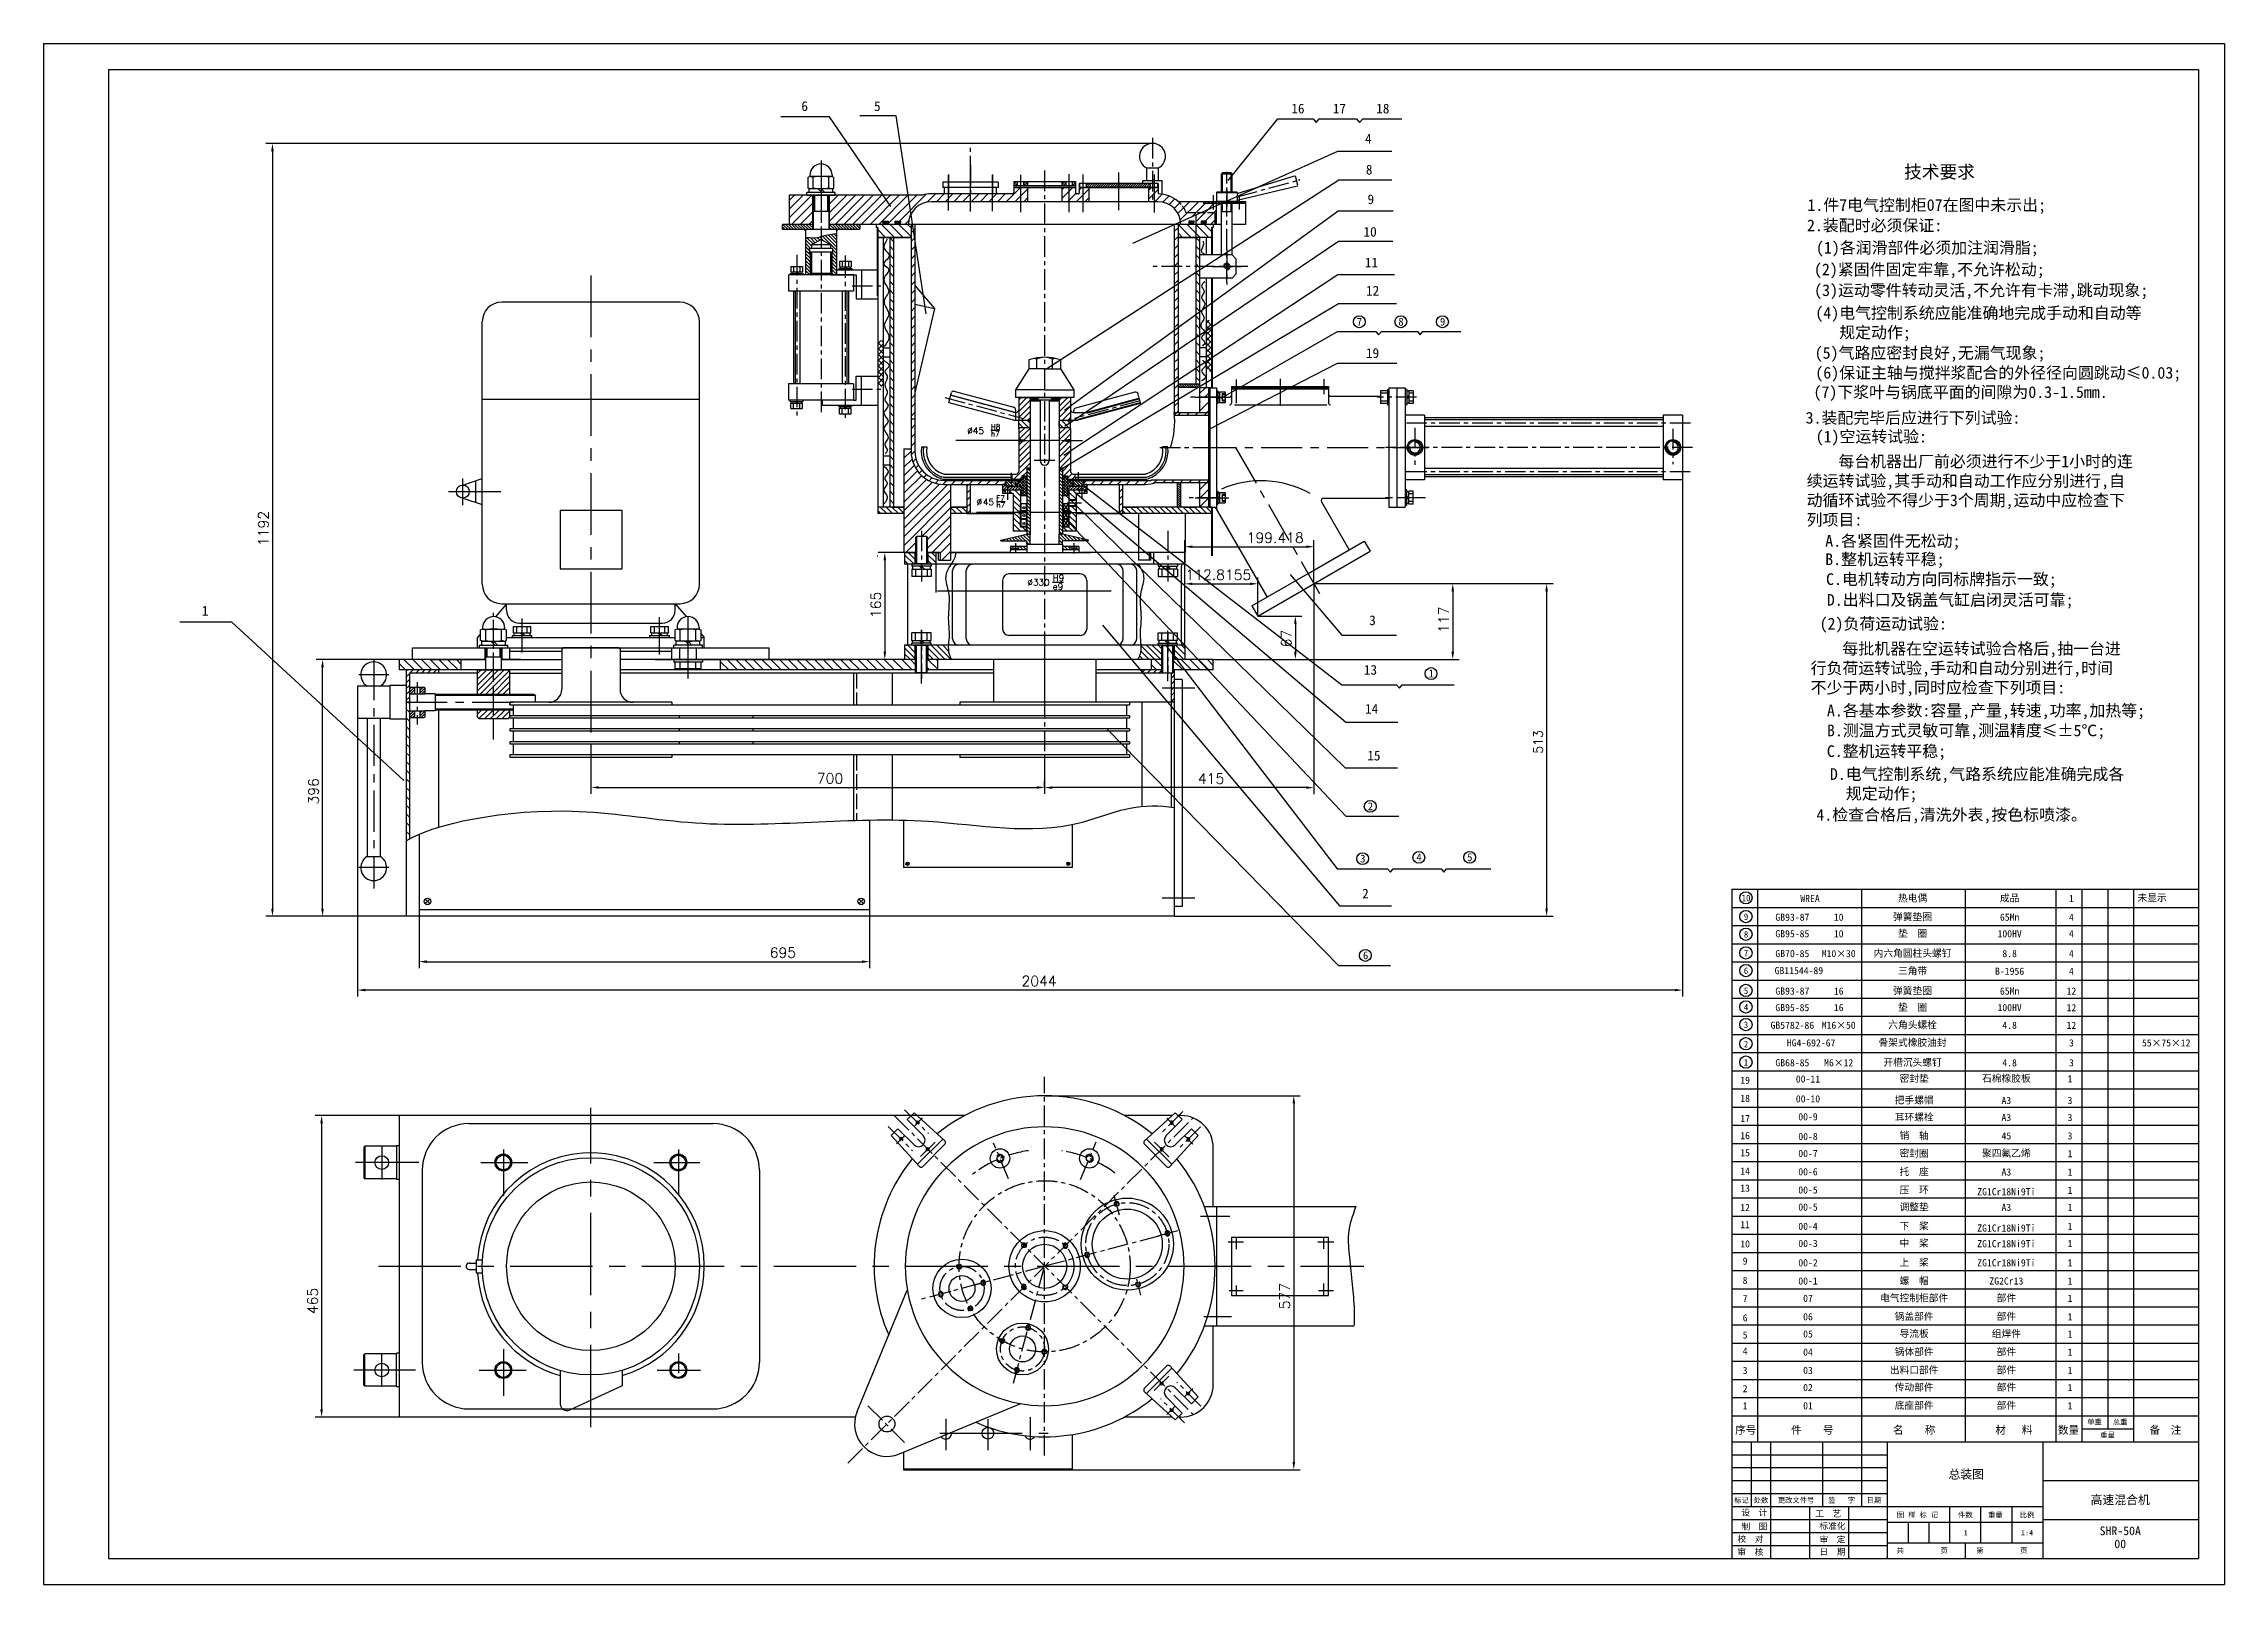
# Model space of a CAD drawing. Extents: x -2754 to 610, y -1664 to 712.
import ezdxf

# ---------------------------------------------------------------- set-up
doc = ezdxf.new("R2010")
doc.units = 0
for name, pattern in [('ACAD_ISO02W100', [15, 12, -3]), ('CENTER', [50.8, 31.75, -6.35, 6.35, -6.35]), ('HIDDEN', [0.375, 0.25, -0.125])]:
    doc.linetypes.add(name, pattern=pattern)
doc.layers.get('0').update_dxf_attribs({"linetype": 'CONTINUOUS'})
doc.layers.get('DEFPOINTS').update_dxf_attribs({"linetype": 'CONTINUOUS'})
doc.layers.add('PART', color=3, linetype='CONTINUOUS')
doc.layers.add('SMPEN_THICK', color=7, linetype='CONTINUOUS')
doc.styles.get("Standard").update_dxf_attribs({"font": 'txt.shx', "height": 14})
doc.dimstyles.get("Standard").update_dxf_attribs({"dimscale": 5, "dimtxt": 4.5, "dimasz": 5.5, "dimexe": 4.25, "dimexo": 0.625, "dimgap": 2.2, "dimtad": 1, "dimdec": 4, "dimlfac": -1, "dimdsep": 46, "dimlunit": 6, "dimtxsty": 'Standard', "dimcen": 2.5, "dimclrd": 2, "dimclre": 2, "dimclrt": 2, "dimadec": 0, "dimazin": 0, "dimtfac": 1, "dimtdec": 4, "dimtmove": 0, "dimatfit": 3, "dimfxl": 1, "dimtolj": 1, "dimtzin": 0, "dimarcsym": 0})
pattern_1 = [(135, (-233.8474, -119.4835), (-0.4490128, -0.4490128), []), (225, (-233.8474, -119.4835), (0.4490128, -0.4490128), [])]
pattern_2 = [(45, (-491.5141, -435.6493), (0.26516504, -0.26516504), []), (315, (-491.5141, -435.6493), (-0.26516504, -0.26516504), [])]
pattern_3 = [(135, (-1106.17457, 132.53739), (0.088388348, 0.088388348), [])]
pattern_4 = [(45, (-1982.7546, -488.2038), (-1.767767, 1.767767), [])]
pattern_5 = [(135, (-658.0896, 425.8958), (-1.767767, -1.767767), [])]
pattern_6 = [(135, (-119.7225, 0), (-4.490128, -4.490128), [])]
pattern_7 = [(135, (-65.723, 0), (-6.735192, -6.735192), [])]
pattern_8 = [(45, (-65.7225, 0), (-4.490128, 4.490128), [])]

msp = doc.modelspace()

# ---------------------------------------------------------------- texts
at = {"color": 2}
for s, height, p in [('∅45', 10, (-1329.77786, 109.86094)), ('H8', 8, (-1293.16367, 116.84544)), ('h7', 8, (-1293.16367, 106.17877)), ('∅', 10, (-1315.45912, -0.0023)), ('F7', 8, (-1284.6895, 6.97325)), ('h7', 8, (-1284.6895, -3.69342)), ('∅330', 10, (-1236.93333, -123.99768)), ('e9', 10, (-1198.06263, -130.4407)), ('H9', 10, (-1198.06263, -117.10737))]:
    msp.add_text(s, height=height, dxfattribs=at).set_placement(p)
msp.add_text('45', height=10).set_placement((-1305.45912, -0.0023))
at = {"color": 2, "linetype": 'ByBlock'}
for s, insert, char_height, attachment_point in [('{\\f仿宋_GB2312|b0|i0|c134|p49;6}', (-1580.50763, 615.33774), 15, 5), ('{\\f仿宋_GB2312|b0|i0|c134|p49;5}', (-1468.47727, 615.33774), 15, 5), ('{\\f仿宋_GB2312|b0|i0|c134|p49;16}', (-819.59812, 611.62639), 15, 5), ('{\\f仿宋_GB2312|b0|i0|c134|p49;17}', (-755.68008, 611.62639), 15, 5), ('{\\f仿宋_GB2312|b0|i0|c134|p49;18}', (-688.67936, 611.62639), 15, 5), ('\\f仿宋_GB2312|b0|i0|c134|p49;4', (-710.96215, 565.21816), 15, 5), ('{\\f仿宋_GB2312|b0|i0|c134|p49;8}', (-709.71664, 517.41419), 15, 5), ('\\f仿宋_GB2312|b0|i0|c134|p49;技术要求', (170.10565, 512.96909), 20, 5), ('{\\f仿宋_GB2312|b0|i0|c134|p49;9}', (-707.15939, 471.72939), 15, 5), ('\\f仿宋_GB2312|b0|i0|c134|p49;1.件7电气控制柜07在图中未示出;', (150.34292, 460.6575), 18, 5), ('\\f仿宋_GB2312|b0|i0|c134|p49;2.装配时必须保证:', (69.9698, 430.53059), 18, 5), ('{\\f仿宋_GB2312|b0|i0|c134|p49;10}', (-708.27821, 421.53115), 15, 5), ('\\f仿宋_GB2312|b0|i0|c134|p49;(1)各润滑部件必须加注润滑脂;', (151.30994, 394.78612), 18, 5), ('{\\f仿宋_GB2312|b0|i0|c134|p49;11}', (-706.20202, 374.24861), 15, 5), ('\\f仿宋_GB2312|b0|i0|c134|p49;(2)紧固件固定牢靠,不允许松动;', (154.40151, 361.22818), 18, 5), ('{\\f仿宋_GB2312|b0|i0|c134|p49;12}', (-704.40253, 330.83122), 15, 5), ('\\f仿宋_GB2312|b0|i0|c134|p49;(3)运动零件转动灵活,不允许有卡滞,跳动现象;', (234.40621, 329.1994), 18, 5), ('\\f仿宋_GB2312|b0|i0|c134|p49;(4)电气控制系统应能准确地完成手动和自动等\\P   规定动作;', (-21.43354, 279.2306), 18, 4), ('\\f仿宋_GB2312|b0|i0|c134|p49;7', (-724.67553, 282.9771), 12, 5), ('\\f仿宋_GB2312|b0|i0|c134|p49;8', (-660.59516, 282.9771), 12, 5), ('\\f仿宋_GB2312|b0|i0|c134|p49;9', (-596.40045, 282.9771), 12, 5), ('{\\f仿宋_GB2312|b0|i0|c134|p49;19}', (-704.50539, 234.47656), 15, 5), ('\\f仿宋_GB2312|b0|i0|c134|p49;(5)气路应密封良好,无漏气现象;', (155.52291, 232.52062), 18, 5), ('{\\f仿宋_GB2312|b0|i0|c134|p49;(6)保证主轴与搅拌浆配合的外径径向圆跳动≤0.03;}', (260.72986, 201.90681), 18, 5), ('{\\f仿宋_GB2312|b0|i0|c134|p49;(7)下浆叶与锅底平面的间隙为0.3-1.5mm.}', (202.56973, 172.09427), 18, 5), ('\\f仿宋_GB2312|b0|i0|c134|p49;3.装配完毕后应进行下列试验:', (129.18736, 133.82295), 18, 5), ('\\f仿宋_GB2312|b0|i0|c134|p49;(1)空运转试验:', (64.88249, 103.50986), 18, 5), ('\\f仿宋_GB2312|b0|i0|c134|p49;    每台机器出厂前必须进行不少于1小时的连\\P续运转试验,其手动和自动工作应分别进行,自\\P动循环试验不得少于3个周期,运动中应检查下\\P列项目:', (-34.87283, 21.62897), 18, 4), ('\\f仿宋_GB2312|b0|i0|c134|p49;A.各紧固件无松动;', (98.05667, -57.35379), 18, 5), ('\\f仿宋_GB2312|b0|i0|c134|p49;B.整机运转平稳;', (85.76994, -85.59703), 18, 5), ('\\f仿宋_GB2312|b0|i0|c134|p49;C.电机转动方向同标牌指示一致;', (173.00574, -116.2962), 18, 5), ('\\f仿宋_GB2312|b0|i0|c134|p49;D.出料口及锅盖气缸启闭灵活可靠;', (186.52113, -148.22334), 18, 5), ('\\f仿宋_GB2312|b0|i0|c134|p49;1', (-2505.28565, -162.70897), 15, 5), ('\\f仿宋_GB2312|b0|i0|c134|p49;3', (-704.59504, -177.52767), 15, 5), ('\\f仿宋_GB2312|b0|i0|c134|p49;(2)负荷运动试验:', (83.31259, -185.06234), 18, 5), ('\\f仿宋_GB2312|b0|i0|c134|p49;    每批机器在空运转试验合格后,抽一台进\\P行负荷运转试验,手动和自动分别进行,时间\\P不少于两小时,同时应检查下列项目:', (-28.72947, -253.43561), 18, 4), ('{\\f仿宋_GB2312|b0|i0|c134|p49;13}', (-707.75972, -253.98456), 15, 5), ('\\f仿宋_GB2312|b0|i0|c134|p49;1', (-613.92948, -259.49099), 12, 5), ('{\\f仿宋_GB2312|b0|i0|c134|p49;14}', (-705.97482, -313.93152), 15, 5), ('\\f仿宋_GB2312|b0|i0|c134|p49;A.各基本参数:容量,产量,转速,功率,加热等;', (241.81142, -318.91073), 18, 5), ('\\f仿宋_GB2312|b0|i0|c134|p49;B.测温方式灵敏可靠,测温精度≤±5℃;', (211.09459, -349.60989), 18, 5), ('\\f仿宋_GB2312|b0|i0|c134|p49;C.整机运转平稳;', (88.22728, -381.53703), 18, 5), ('{\\f仿宋_GB2312|b0|i0|c134|p49;15}', (-702.44682, -386.19519), 15, 5), ('\\f仿宋_GB2312|b0|i0|c134|p49;D.电气控制系统,气路系统应能准确完成各\\P  规定动作;', (0.99149, -431.88367), 18, 4), ('\\f仿宋_GB2312|b0|i0|c134|p49;2', (-707.78953, -464.33063), 12, 5), ('\\f仿宋_GB2312|b0|i0|c134|p49;4.检查合格后,清洗外表,按色标喷漆。', (188.77988, -479.59372), 18, 5), ('\\f仿宋_GB2312|b0|i0|c134|p49;4', (-632.73388, -542.98962), 12, 5), ('\\f仿宋_GB2312|b0|i0|c134|p49;5', (-554.42646, -542.98962), 12, 5), ('\\f仿宋_GB2312|b0|i0|c134|p49;3', (-719.50185, -544.92102), 12, 5), ('\\f仿宋_GB2312|b0|i0|c134|p49;2', (-715.47251, -598.86749), 15, 5), ('\\f仿宋_GB2312|b0|i0|c134|p49;10', (-128.39201, -605.79405), 10, 5), ('\\f仿宋_GB2312|b0|i0|c134|p49;WREA', (-29.68157, -606.47809), 11, 5), ('\\f仿宋_GB2312|b0|i0|c134|p49;热电偶', (128.5289, -606.47809), 11, 5), ('\\f仿宋_GB2312|b0|i0|c134|p49;成品', (278.23342, -606.47809), 11, 5), ('\\f仿宋_GB2312|b0|i0|c134|p49;1', (373.49994, -606.47809), 11, 5), ('{\\f仿宋_GB2312|b0|i0|c134|p49;未显示}', (498.01603, -605.78878), 11, 5), ('\\f仿宋_GB2312|b0|i0|c134|p49;9', (-128.39201, -634.69762), 10, 5), ('\\f仿宋_GB2312|b0|i0|c134|p49;GB93-87', (-56.90057, -635.38167), 11, 5), ('\\f仿宋_GB2312|b0|i0|c134|p49;10', (14.54932, -635.38167), 11, 5), ('\\f仿宋_GB2312|b0|i0|c134|p49;弹簧垫圈', (128.5289, -635.38167), 11, 5), ('\\f仿宋_GB2312|b0|i0|c134|p49;65Mn', (278.23342, -635.38167), 11, 5), ('\\f仿宋_GB2312|b0|i0|c134|p49;4', (373.49994, -635.38167), 11, 5), ('\\f仿宋_GB2312|b0|i0|c134|p49;8', (-128.39201, -661.90097), 10, 5), ('\\f仿宋_GB2312|b0|i0|c134|p49;GB95-85', (-56.90057, -660.88481), 11, 5), ('\\f仿宋_GB2312|b0|i0|c134|p49;10', (14.54932, -660.88481), 11, 5), ('\\f仿宋_GB2312|b0|i0|c134|p49;垫  圈', (128.5289, -660.88481), 11, 5), ('{\\f仿宋_GB2312|b0|i0|c134|p49;100HV}', (278.23342, -660.88481), 11, 5), ('\\f仿宋_GB2312|b0|i0|c134|p49;4', (373.49994, -660.88481), 11, 5), ('\\f仿宋_GB2312|b0|i0|c134|p49;6', (-715.27563, -694.20641), 12, 5), ('\\f仿宋_GB2312|b0|i0|c134|p49;7', (-128.39201, -690.80454), 10, 5), ('\\f仿宋_GB2312|b0|i0|c134|p49;GB70-85', (-56.90057, -691.48858), 11, 5), ('\\f仿宋_GB2312|b0|i0|c134|p49;M10×30', (14.54932, -691.48858), 11, 5), ('\\f仿宋_GB2312|b0|i0|c134|p49;内六角圆柱头螺钉', (128.5289, -691.48858), 11, 5), ('{\\f仿宋_GB2312|b0|i0|c134|p49;8.8}', (278.23342, -691.48858), 11, 5), ('\\f仿宋_GB2312|b0|i0|c134|p49;4', (373.49994, -691.48858), 11, 5), ('\\f仿宋_GB2312|b0|i0|c134|p49;6', (-128.39201, -718.0079), 10, 5), ('{\\f仿宋_GB2312|b0|i0|c134|p49;GB11544-89}', (-46.8483, -717.734), 11, 5), ('\\f仿宋_GB2312|b0|i0|c134|p49;三角带', (128.5289, -718.69195), 11, 5), ('{\\f仿宋_GB2312|b0|i0|c134|p49;B-1956}', (278.23342, -718.69195), 11, 5), ('\\f仿宋_GB2312|b0|i0|c134|p49;4', (373.49994, -718.69195), 11, 5), ('\\f仿宋_GB2312|b0|i0|c134|p49;4', (-128.39201, -774.11482), 10, 5), ('\\f仿宋_GB2312|b0|i0|c134|p49;5', (-128.39201, -748.61168), 10, 5), ('\\f仿宋_GB2312|b0|i0|c134|p49;GB93-87', (-56.90057, -749.29572), 11, 5), ('\\f仿宋_GB2312|b0|i0|c134|p49;GB95-85', (-56.90057, -774.79887), 11, 5), ('\\f仿宋_GB2312|b0|i0|c134|p49;16', (14.54932, -749.29572), 11, 5), ('\\f仿宋_GB2312|b0|i0|c134|p49;16', (14.54932, -774.79887), 11, 5), ('\\f仿宋_GB2312|b0|i0|c134|p49;弹簧垫圈', (128.5289, -749.29572), 11, 5), ('\\f仿宋_GB2312|b0|i0|c134|p49;垫  圈', (128.5289, -774.79887), 11, 5), ('{\\f仿宋_GB2312|b0|i0|c134|p49;100HV}', (278.23342, -774.79887), 11, 5), ('\\f仿宋_GB2312|b0|i0|c134|p49;65Mn', (278.23342, -749.29572), 11, 5), ('\\f仿宋_GB2312|b0|i0|c134|p49;12', (373.49994, -749.29572), 11, 5), ('\\f仿宋_GB2312|b0|i0|c134|p49;12', (373.49994, -774.79887), 11, 5), ('\\f仿宋_GB2312|b0|i0|c134|p49;3', (-128.39201, -801.31818), 10, 5), ('\\f仿宋_GB2312|b0|i0|c134|p49;GB5782-86', (-56.90057, -802.00223), 11, 5), ('\\f仿宋_GB2312|b0|i0|c134|p49;M16×50', (14.54932, -802.00223), 11, 5), ('\\f仿宋_GB2312|b0|i0|c134|p49;六角头螺栓', (128.5289, -802.00223), 11, 5), ('{\\f仿宋_GB2312|b0|i0|c134|p49;4.8}', (278.23342, -802.00223), 11, 5), ('\\f仿宋_GB2312|b0|i0|c134|p49;12', (373.49994, -802.00223), 11, 5), ('\\f仿宋_GB2312|b0|i0|c134|p49;2', (-128.39201, -831.0242), 10, 5), ('\\f仿宋_GB2312|b0|i0|c134|p49;HG4-692-67', (-27.98038, -829.20559), 11, 5), ('\\f仿宋_GB2312|b0|i0|c134|p49;骨架式橡胶油封', (128.5289, -829.20559), 11, 5), ('\\f仿宋_GB2312|b0|i0|c134|p49;3', (373.49994, -829.20559), 11, 5), ('\\f仿宋_GB2312|b0|i0|c134|p49;55×75×12', (519.74411, -829.20559), 11, 5), ('\\f仿宋_GB2312|b0|i0|c134|p49;1', (-128.39201, -859.12532), 10, 5), ('\\f仿宋_GB2312|b0|i0|c134|p49;GB68-85', (-56.90057, -859.80937), 11, 5), ('\\f仿宋_GB2312|b0|i0|c134|p49;M6×12', (14.54932, -859.80937), 11, 5), ('\\f仿宋_GB2312|b0|i0|c134|p49;开槽沉头螺钉', (128.5289, -859.80937), 11, 5), ('{\\f仿宋_GB2312|b0|i0|c134|p49;4.8}', (278.23342, -859.80937), 11, 5), ('\\f仿宋_GB2312|b0|i0|c134|p49;3', (373.49994, -859.80937), 11, 5), ('{\\f仿宋_GB2312|b0|i0|c134|p49;19}', (-129.81798, -886.78044), 11, 5), ('\\f仿宋_GB2312|b0|i0|c134|p49;00-11', (-32.80873, -884.88712), 11, 5), ('\\f仿宋_GB2312|b0|i0|c134|p49;密封垫', (130.93309, -884.52397), 11, 5), ('\\f仿宋_GB2312|b0|i0|c134|p49;石棉橡胶板', (273.17347, -884.52397), 11, 5), ('\\f仿宋_GB2312|b0|i0|c134|p49;1', (371.33123, -884.52397), 11, 5), ('{\\f仿宋_GB2312|b0|i0|c134|p49;18}', (-129.81798, -914.78044), 11, 5), ('\\f仿宋_GB2312|b0|i0|c134|p49;17', (-129.81798, -945.76021), 11, 5), ('\\f仿宋_GB2312|b0|i0|c134|p49;00-10', (-32.80873, -915.49995), 11, 5), ('\\f仿宋_GB2312|b0|i0|c134|p49;00-9', (-32.80873, -943.133), 11, 5), ('\\f仿宋_GB2312|b0|i0|c134|p49;把手螺帽', (130.93309, -917.97651), 11, 5), ('\\f仿宋_GB2312|b0|i0|c134|p49;耳环螺栓', (130.93309, -944.24614), 11, 5), ('\\f仿宋_GB2312|b0|i0|c134|p49;A3', (273.17347, -917.97651), 11, 5), ('\\f仿宋_GB2312|b0|i0|c134|p49;A3', (273.17347, -944.24614), 11, 5), ('\\f仿宋_GB2312|b0|i0|c134|p49;3', (371.33123, -917.97651), 11, 5), ('\\f仿宋_GB2312|b0|i0|c134|p49;3', (371.33123, -944.24614), 11, 5), ('\\f仿宋_GB2312|b0|i0|c134|p49;16', (-129.81798, -972.20832), 11, 5), ('\\f仿宋_GB2312|b0|i0|c134|p49;00-8', (-32.80873, -973.52936), 11, 5), ('{\\f仿宋_GB2312|b0|i0|c134|p49;销  轴}', (130.93309, -972.61734), 11, 5), ('\\f仿宋_GB2312|b0|i0|c134|p49;45', (273.17347, -972.61734), 11, 5), ('\\f仿宋_GB2312|b0|i0|c134|p49;3', (371.33123, -972.61734), 11, 5), ('\\f仿宋_GB2312|b0|i0|c134|p49;15', (-129.81798, -998.65644), 11, 5), ('\\f仿宋_GB2312|b0|i0|c134|p49;00-7', (-32.80873, -999.78076), 11, 5), ('\\f仿宋_GB2312|b0|i0|c134|p49;密封圈', (130.93309, -999.93776), 11, 5), ('{\\f仿宋_GB2312|b0|i0|c134|p49;聚四氟乙烯}', (273.17347, -999.93776), 11, 5), ('\\f仿宋_GB2312|b0|i0|c134|p49;1', (371.33123, -999.93776), 11, 5), ('\\f仿宋_GB2312|b0|i0|c134|p49;14', (-129.81798, -1026.75756), 11, 5), ('\\f仿宋_GB2312|b0|i0|c134|p49;00-6', (-32.80873, -1027.88188), 11, 5), ('\\f仿宋_GB2312|b0|i0|c134|p49;托  座', (130.93309, -1028.30896), 11, 5), ('\\f仿宋_GB2312|b0|i0|c134|p49;A3', (273.17347, -1028.30896), 11, 5), ('\\f仿宋_GB2312|b0|i0|c134|p49;1', (371.33123, -1028.30896), 11, 5), ('\\f仿宋_GB2312|b0|i0|c134|p49;13', (-129.81798, -1053.20567), 11, 5), ('\\f仿宋_GB2312|b0|i0|c134|p49;00-5', (-32.80873, -1055.983), 11, 5), ('\\f仿宋_GB2312|b0|i0|c134|p49;压  环', (130.93309, -1056.41008), 11, 5), ('{\\f仿宋_GB2312|b0|i0|c134|p49;调整垫}', (130.93309, -1082.78476), 11, 5), ('\\f仿宋_GB2312|b0|i0|c134|p49;ZG1Cr18Ni9Ti', (273.17347, -1058.69632), 11, 5), ('\\f仿宋_GB2312|b0|i0|c134|p49;1', (371.33123, -1056.41008), 11, 5), ('\\f仿宋_GB2312|b0|i0|c134|p49;12', (-129.81798, -1082.9598), 11, 5), ('\\f仿宋_GB2312|b0|i0|c134|p49;11', (-129.81798, -1109.40791), 11, 5), ('\\f仿宋_GB2312|b0|i0|c134|p49;00-5', (-32.80873, -1082.35769), 11, 5), ('\\f仿宋_GB2312|b0|i0|c134|p49;00-4', (-32.80873, -1112.08412), 11, 5), ('\\f仿宋_GB2312|b0|i0|c134|p49;下  桨', (130.93309, -1112.08412), 11, 5), ('\\f仿宋_GB2312|b0|i0|c134|p49;ZG1Cr18Ni9Ti', (273.17347, -1114.69632), 11, 5), ('\\f仿宋_GB2312|b0|i0|c134|p49;A3', (273.17347, -1082.78476), 11, 5), ('\\f仿宋_GB2312|b0|i0|c134|p49;1', (371.33123, -1082.78476), 11, 5), ('\\f仿宋_GB2312|b0|i0|c134|p49;1', (371.33123, -1112.08412), 11, 5), ('\\f仿宋_GB2312|b0|i0|c134|p49;10', (-129.81798, -1139.16204), 11, 5), ('\\f仿宋_GB2312|b0|i0|c134|p49;00-3', (-32.80873, -1138.53223), 11, 5), ('\\f仿宋_GB2312|b0|i0|c134|p49;中  桨', (130.93309, -1138.53223), 11, 5), ('\\f仿宋_GB2312|b0|i0|c134|p49;ZG1Cr18Ni9Ti', (273.17347, -1138.86438), 11, 5), ('\\f仿宋_GB2312|b0|i0|c134|p49;1', (371.33123, -1138.53223), 11, 5), ('\\f仿宋_GB2312|b0|i0|c134|p49;9', (-129.81798, -1165.61015), 11, 5), ('\\f仿宋_GB2312|b0|i0|c134|p49;00-2', (-32.80873, -1168.28636), 11, 5), ('\\f仿宋_GB2312|b0|i0|c134|p49;上  桨', (130.93309, -1168.28636), 11, 5), ('\\f仿宋_GB2312|b0|i0|c134|p49;ZG1Cr18Ni9Ti', (273.17347, -1168.28636), 11, 5), ('\\f仿宋_GB2312|b0|i0|c134|p49;1', (371.33123, -1168.28636), 11, 5), ('\\f仿宋_GB2312|b0|i0|c134|p49;8', (-129.81798, -1195.36428), 11, 5), ('\\f仿宋_GB2312|b0|i0|c134|p49;00-1', (-32.80873, -1196.38748), 11, 5), ('\\f仿宋_GB2312|b0|i0|c134|p49;螺  帽', (130.93309, -1196.38748), 11, 5), ('\\f仿宋_GB2312|b0|i0|c134|p49;ZG2Cr13', (273.17347, -1196.38748), 11, 5), ('\\f仿宋_GB2312|b0|i0|c134|p49;1', (371.33123, -1196.38748), 11, 5), ('\\f仿宋_GB2312|b0|i0|c134|p49;7', (-129.81798, -1223.4654), 11, 5), ('\\f仿宋_GB2312|b0|i0|c134|p49;07', (-32.80873, -1223.06345), 11, 5), ('\\f仿宋_GB2312|b0|i0|c134|p49;电气控制柜部件', (130.93309, -1223.06345), 11, 5), ('\\f仿宋_GB2312|b0|i0|c134|p49;锅盖部件', (130.93309, -1251.56652), 11, 5), ('\\f仿宋_GB2312|b0|i0|c134|p49;部件', (273.17347, -1223.06345), 11, 5), ('\\f仿宋_GB2312|b0|i0|c134|p49;部件', (273.17347, -1251.56652), 11, 5), ('\\f仿宋_GB2312|b0|i0|c134|p49;1', (371.33123, -1223.06345), 11, 5), ('\\f仿宋_GB2312|b0|i0|c134|p49;5', (-129.81798, -1279.66764), 11, 5), ('\\f仿宋_GB2312|b0|i0|c134|p49;6', (-129.81798, -1253.21953), 11, 5), ('\\f仿宋_GB2312|b0|i0|c134|p49;06', (-32.80873, -1251.56652), 11, 5), ('{\\f仿宋_GB2312|b0|i0|c134|p49;05}', (-32.80873, -1278.11575), 11, 5), ('{\\f仿宋_GB2312|b0|i0|c134|p49;导流板}', (130.93309, -1278.11575), 11, 5), ('{\\f仿宋_GB2312|b0|i0|c134|p49;组焊件}', (273.17347, -1278.11575), 11, 5), ('\\f仿宋_GB2312|b0|i0|c134|p49;1', (371.33123, -1251.56652), 11, 5), ('\\f仿宋_GB2312|b0|i0|c134|p49;1', (371.33123, -1278.11575), 11, 5), ('\\f仿宋_GB2312|b0|i0|c134|p49;4', (-129.81798, -1304.46275), 11, 5), ('\\f仿宋_GB2312|b0|i0|c134|p49;04', (-32.80873, -1306.11575), 11, 5), ('\\f仿宋_GB2312|b0|i0|c134|p49;锅体部件', (130.93309, -1306.11575), 11, 5), ('\\f仿宋_GB2312|b0|i0|c134|p49;部件', (273.17347, -1306.11575), 11, 5), ('\\f仿宋_GB2312|b0|i0|c134|p49;1', (371.33123, -1306.11575), 11, 5), ('\\f仿宋_GB2312|b0|i0|c134|p49;3', (-129.81798, -1334.21687), 11, 5), ('\\f仿宋_GB2312|b0|i0|c134|p49;03', (-32.80873, -1334.21687), 11, 5), ('\\f仿宋_GB2312|b0|i0|c134|p49;出料口部件', (130.93309, -1334.21687), 11, 5), ('\\f仿宋_GB2312|b0|i0|c134|p49;部件', (273.17347, -1334.21687), 11, 5), ('\\f仿宋_GB2312|b0|i0|c134|p49;1', (371.33123, -1334.21687), 11, 5), ('\\f仿宋_GB2312|b0|i0|c134|p49;2', (-129.81798, -1362.318), 11, 5), ('\\f仿宋_GB2312|b0|i0|c134|p49;02', (-32.80873, -1360.66499), 11, 5), ('\\f仿宋_GB2312|b0|i0|c134|p49;传动部件', (130.93309, -1360.66499), 11, 5), ('\\f仿宋_GB2312|b0|i0|c134|p49;部件', (273.17347, -1360.66499), 11, 5), ('\\f仿宋_GB2312|b0|i0|c134|p49;1', (371.33123, -1360.66499), 11, 5), ('\\f仿宋_GB2312|b0|i0|c134|p49;1', (-129.81798, -1388.7661), 11, 5), ('\\f仿宋_GB2312|b0|i0|c134|p49;01', (-32.80873, -1388.7661), 11, 5), ('\\f仿宋_GB2312|b0|i0|c134|p49;底座部件', (130.93309, -1388.7661), 11, 5), ('\\f仿宋_GB2312|b0|i0|c134|p49;部件', (273.17347, -1388.7661), 11, 5), ('\\f仿宋_GB2312|b0|i0|c134|p49;1', (371.33123, -1388.7661), 11, 5), ('\\f仿宋_GB2312|b0|i0|c134|p49;单重', (409.25847, -1414.151), 8, 5), ('\\f仿宋_GB2312|b0|i0|c134|p49;总重', (448.6703, -1414.151), 8, 5), ('\\f仿宋_GB2312|b0|i0|c134|p49;序号', (-128.73828, -1426.78526), 12, 5), ('\\f仿宋_GB2312|b0|i0|c134|p49;件    号', (-26.1929, -1426.78526), 12, 5), ('\\f仿宋_GB2312|b0|i0|c134|p49;名    称', (130.93309, -1426.78526), 12, 5), ('\\f仿宋_GB2312|b0|i0|c134|p49;材   料', (284.75117, -1426.78526), 12, 5), ('\\f仿宋_GB2312|b0|i0|c134|p49;数量', (369.10302, -1426.78526), 12, 5), ('\\f仿宋_GB2312|b0|i0|c134|p49;重量', (429.33619, -1434.21718), 8, 5), ('\\f仿宋_GB2312|b0|i0|c134|p49;备  注', (518.57053, -1426.78526), 12, 5), ('\\f仿宋_GB2312|b0|i0|c134|p49;总装图', (211.28056, -1495.27634), 13.376, 5), ('\\f仿宋_GB2312|b0|i0|c134|p49;标记', (-135.43884, -1534.77874), 8.0256, 5), ('\\f仿宋_GB2312|b0|i0|c134|p49;设  计 ', (-115.50662, -1554.06681), 9.63072, 5), ('\\f仿宋_GB2312|b0|i0|c134|p49;处数', (-105.30248, -1534.77874), 8.0256, 5), ('\\f仿宋_GB2312|b0|i0|c134|p49;更改文件号', (-51.24868, -1534.77874), 8.0256, 5), ('\\f仿宋_GB2312|b0|i0|c134|p49;签   字', (19.23191, -1534.77874), 8.0256, 5), ('\\f仿宋_GB2312|b0|i0|c134|p49;日期', (68.9829, -1534.77874), 8.0256, 5), ('\\f仿宋_GB2312|b0|i0|c134|p49;高速混合机', (448.85959, -1534.71025), 13.376, 5), ('\\f仿宋_GB2312|b0|i0|c134|p49;制  图 ', (-115.50662, -1575.60178), 9.63072, 5), ('\\f仿宋_GB2312|b0|i0|c134|p49;工  艺', (-1.5601, -1555.45725), 9.63072, 5), ('\\f仿宋_GB2312|b0|i0|c134|p49;标准化 ', (5.02052, -1574.7306), 9.63072, 5), ('\\f仿宋_GB2312|b0|i0|c134|p49;图 样 标 记', (136.21056, -1557.37614), 8.0256, 5), ('\\f仿宋_GB2312|b0|i0|c134|p49;件数', (209.92194, -1557.48247), 8.0256, 5), ('\\f仿宋_GB2312|b0|i0|c134|p49;1', (210.50902, -1584.63901), 8.0256, 5), ('\\f仿宋_GB2312|b0|i0|c134|p49;重量', (256.14609, -1557.48247), 8.0256, 5), ('\\f仿宋_GB2312|b0|i0|c134|p49;比例', (305.06815, -1557.48247), 8.0256, 5), ('\\f仿宋_GB2312|b0|i0|c134|p49;1:4', (305.06815, -1584.63901), 8.0256, 5), ('\\f仿宋_GB2312|b0|i0|c134|p49;SHR-50A', (448.85959, -1581.69533), 13.376, 5), ('\\f仿宋_GB2312|b0|i0|c134|p49;校  对', (-121.62184, -1594.60964), 9.63072, 5), ('\\f仿宋_GB2312|b0|i0|c134|p49;审  核', (-121.62184, -1614.80721), 9.63072, 5), ('\\f仿宋_GB2312|b0|i0|c134|p49;审  定 ', (5.02052, -1595.45233), 9.63072, 5), ('\\f仿宋_GB2312|b0|i0|c134|p49;日  期 ', (5.02052, -1614.50519), 9.63072, 5), ('\\f仿宋_GB2312|b0|i0|c134|p49;共         页', (143.27148, -1612.31296), 8.0256, 5), ('\\f仿宋_GB2312|b0|i0|c134|p49;第         页', (266.33314, -1612.31296), 8.0256, 5), ('\\f仿宋_GB2312|b0|i0|c134|p49;00', (448.85959, -1601.8318), 13.376, 5)]:
    msp.add_mtext(s, dxfattribs=dict(at, insert=insert, char_height=char_height, attachment_point=attachment_point))

# ---------------------------------------------------------------- blocks, each defined once
blk = doc.blocks.new('*D0')
at = {"color": 2, "lineweight": -2, "transparency": 16777216}
for p, q in [((-794.9, -120.9), (-426, -120.9)), ((-436, -132.9), (-436, -621.9)), ((-1010.3, -633.9), (-426, -633.9))]:
    blk.add_line(p, q, dxfattribs=at)
at = {"color": 2, "transparency": 16777216}
for points in [[(-438, -132.9), (-434, -132.9), (-436, -120.9)], [(-438, -621.9), (-434, -621.9), (-436, -633.9)]]:
    blk.add_solid(points, dxfattribs=at)
at = {"layer": 'DEFPOINTS', "color": 0, "transparency": 16777216}
for p in [(-794.9, -120.9), (-1010.3, -633.9), (-436, -633.9)]:
    blk.add_point(p, dxfattribs=at)
at = {"color": 2, "transparency": 16777216, "insert": (-449, -365.1), "char_height": 14, "attachment_point": 5, "rotation": 90}
blk.add_mtext('\\A1;513', dxfattribs=at)
blk = doc.blocks.new('*D1')
at = {"color": 2, "lineweight": -2, "transparency": 16777216}
for p, q in [((-794.9, -120.9), (-794.9, -445.5)), ((-1210.3, -435.5), (-1210.3, -425.5)), ((-806.9, -435.5), (-1198.3, -435.5))]:
    blk.add_line(p, q, dxfattribs=at)
at = {"color": 2, "transparency": 16777216}
for points in [[(-1198.3, -433.5), (-1198.3, -437.5), (-1210.3, -435.5)], [(-806.9, -433.5), (-806.9, -437.5), (-794.9, -435.5)]]:
    blk.add_solid(points, dxfattribs=at)
at = {"layer": 'DEFPOINTS', "color": 0, "transparency": 16777216}
for p in [(-794.9, -120.9), (-1210.3, -435.5), (-1210.3, -435.5)]:
    blk.add_point(p, dxfattribs=at)
at = {"color": 2, "transparency": 16777216, "insert": (-953.5, -421.6), "char_height": 15.8, "attachment_point": 5}
blk.add_mtext('\\A1;415', dxfattribs=at)
blk = doc.blocks.new('*D2')
at = {"color": 2, "lineweight": -2, "transparency": 16777216}
for p, q in [((-1420.8, -72.9), (-1466.9, -72.9)), ((-1456.9, -84.9), (-1456.9, -225.9)), ((-1426.3, -237.9), (-1466.9, -237.9))]:
    blk.add_line(p, q, dxfattribs=at)
at = {"color": 2, "transparency": 16777216}
for points in [[(-1458.9, -84.9), (-1454.9, -84.9), (-1456.9, -72.9)], [(-1458.9, -225.9), (-1454.9, -225.9), (-1456.9, -237.9)]]:
    blk.add_solid(points, dxfattribs=at)
at = {"layer": 'DEFPOINTS', "color": 0, "transparency": 16777216}
for p in [(-1420.8, -72.9), (-1456.9, -237.9), (-1426.3, -237.9)]:
    blk.add_point(p, dxfattribs=at)
at = {"color": 2, "transparency": 16777216, "insert": (-1470.8, -153.7), "char_height": 15.8, "attachment_point": 5, "rotation": 90}
blk.add_mtext('\\A1;165', dxfattribs=at)
blk = doc.blocks.new('*D3')
at = {"color": 2, "lineweight": -2, "transparency": 16777216}
for p, q in [((-2205.3, -237.9), (-2334.2, -237.9)), ((-2324.2, -621.9), (-2324.2, -249.9)), ((-2195.3, -633.9), (-2334.2, -633.9))]:
    blk.add_line(p, q, dxfattribs=at)
at = {"color": 2, "transparency": 16777216}
for points in [[(-2326.2, -249.9), (-2322.2, -249.9), (-2324.2, -237.9)], [(-2326.2, -621.9), (-2322.2, -621.9), (-2324.2, -633.9)]]:
    blk.add_solid(points, dxfattribs=at)
at = {"layer": 'DEFPOINTS', "color": 0, "transparency": 16777216}
for p in [(-2324.2, -237.9), (-2205.3, -237.9), (-2195.3, -633.9)]:
    blk.add_point(p, dxfattribs=at)
at = {"color": 2, "transparency": 16777216, "insert": (-2338.1, -441.2), "char_height": 15.8, "attachment_point": 5, "rotation": 90}
blk.add_mtext('\\A1;396', dxfattribs=at)
blk = doc.blocks.new('*D4')
at = {"color": 2, "lineweight": -2, "transparency": 16777216}
for p, q in [((-794.9, -120.9), (-570.8, -120.9)), ((-580.8, -132.9), (-580.8, -225.9)), ((-952.4, -237.9), (-570.8, -237.9))]:
    blk.add_line(p, q, dxfattribs=at)
at = {"color": 2, "transparency": 16777216}
for points in [[(-582.8, -132.9), (-578.8, -132.9), (-580.8, -120.9)], [(-582.8, -225.9), (-578.8, -225.9), (-580.8, -237.9)]]:
    blk.add_solid(points, dxfattribs=at)
at = {"layer": 'DEFPOINTS', "color": 0, "transparency": 16777216}
for p in [(-794.9, -120.9), (-952.4, -237.9), (-580.8, -237.9)]:
    blk.add_point(p, dxfattribs=at)
at = {"color": 2, "transparency": 16777216, "insert": (-594.7, -176.5), "char_height": 15.8, "attachment_point": 5, "rotation": 90}
blk.add_mtext('\\A1;117', dxfattribs=at)
blk = doc.blocks.new('*D5')
at = {"color": 2, "lineweight": -2, "transparency": 16777216}
for p, q in [((-994.3, -215.9), (-994.3, -54)), ((-982.3, -64), (-806.9, -64)), ((-794.9, -120.9), (-794.9, -54))]:
    blk.add_line(p, q, dxfattribs=at)
at = {"color": 2, "transparency": 16777216}
for points in [[(-982.3, -62), (-982.3, -66), (-994.3, -64)], [(-806.9, -62), (-806.9, -66), (-794.9, -64)]]:
    blk.add_solid(points, dxfattribs=at)
at = {"layer": 'DEFPOINTS', "color": 0, "transparency": 16777216}
for p in [(-794.9, -64), (-794.9, -120.9), (-994.3, -215.9)]:
    blk.add_point(p, dxfattribs=at)
at = {"color": 2, "transparency": 16777216, "insert": (-854.7, -50.1), "char_height": 15.8, "attachment_point": 5}
blk.add_mtext('\\A1;199.418', dxfattribs=at)
blk = doc.blocks.new('*D6')
at = {"color": 2, "lineweight": -2, "transparency": 16777216}
for p, q in [((-881.5, -170.9), (-813.6, -170.9)), ((-823.6, -182.9), (-823.6, -225.9)), ((-950.3, -237.9), (-813.6, -237.9))]:
    blk.add_line(p, q, dxfattribs=at)
at = {"color": 2, "transparency": 16777216}
for points in [[(-825.6, -182.9), (-821.6, -182.9), (-823.6, -170.9)], [(-825.6, -225.9), (-821.6, -225.9), (-823.6, -237.9)]]:
    blk.add_solid(points, dxfattribs=at)
at = {"layer": 'DEFPOINTS', "color": 0, "transparency": 16777216}
for p in [(-881.5, -170.9), (-950.3, -237.9), (-823.6, -237.9)]:
    blk.add_point(p, dxfattribs=at)
at = {"color": 2, "transparency": 16777216, "insert": (-837.5, -205.7), "char_height": 15.8, "attachment_point": 5, "rotation": 90}
blk.add_mtext('\\A1;67', dxfattribs=at)
blk = doc.blocks.new('*D7')
at = {"color": 2, "lineweight": -2, "transparency": 16777216}
for p, q in [((-994.3, -221), (-994.3, -111.2)), ((-982.3, -121.2), (-893.5, -121.2)), ((-881.5, -170.9), (-881.5, -111.2))]:
    blk.add_line(p, q, dxfattribs=at)
at = {"color": 2, "transparency": 16777216}
for points in [[(-982.3, -119.2), (-982.3, -123.2), (-994.3, -121.2)], [(-893.5, -119.2), (-893.5, -123.2), (-881.5, -121.2)]]:
    blk.add_solid(points, dxfattribs=at)
at = {"layer": 'DEFPOINTS', "color": 0, "transparency": 16777216}
for p in [(-881.5, -121.2), (-881.5, -170.9), (-994.3, -221)]:
    blk.add_point(p, dxfattribs=at)
at = {"color": 2, "transparency": 16777216, "insert": (-942.4, -107.3), "char_height": 15.8, "attachment_point": 5}
blk.add_mtext('\\A1;112.8155', dxfattribs=at)
blk = doc.blocks.new('*D8')
at = {"color": 2, "lineweight": -2, "transparency": 16777216}
for p, q in [((-1910.3, -388.9), (-1910.3, -445.2)), ((-1210.3, -388.9), (-1210.3, -445.2)), ((-1898.3, -435.2), (-1222.3, -435.2))]:
    blk.add_line(p, q, dxfattribs=at)
at = {"color": 2, "transparency": 16777216}
for points in [[(-1898.3, -433.2), (-1898.3, -437.2), (-1910.3, -435.2)], [(-1222.3, -433.2), (-1222.3, -437.2), (-1210.3, -435.2)]]:
    blk.add_solid(points, dxfattribs=at)
at = {"layer": 'DEFPOINTS', "color": 0, "transparency": 16777216}
for p in [(-1910.3, -388.9), (-1210.3, -388.9), (-1210.3, -435.2)]:
    blk.add_point(p, dxfattribs=at)
at = {"color": 2, "transparency": 16777216, "insert": (-1541.4, -421.3), "char_height": 15.8, "attachment_point": 5}
blk.add_mtext('\\A1;700', dxfattribs=at)
blk = doc.blocks.new('*D9')
at = {"color": 2, "lineweight": -2, "transparency": 16777216}
for p, q in [((-2205.3, -941.1), (-2335.7, -941.1)), ((-2325.7, -953.1), (-2325.7, -1394.1)), ((-2205.3, -1406.1), (-2335.7, -1406.1))]:
    blk.add_line(p, q, dxfattribs=at)
at = {"color": 2, "transparency": 16777216}
for points in [[(-2327.7, -953.1), (-2323.7, -953.1), (-2325.7, -941.1)], [(-2327.7, -1394.1), (-2323.7, -1394.1), (-2325.7, -1406.1)]]:
    blk.add_solid(points, dxfattribs=at)
at = {"layer": 'DEFPOINTS', "color": 0, "transparency": 16777216}
for p in [(-2205.3, -941.1), (-2325.7, -1406.1), (-2205.3, -1406.1)]:
    blk.add_point(p, dxfattribs=at)
at = {"color": 2, "transparency": 16777216, "insert": (-2339.6, -1227.2), "char_height": 15.8, "attachment_point": 5, "rotation": 90}
blk.add_mtext('\\A1;465', dxfattribs=at)
blk = doc.blocks.new('*D10')
at = {"color": 2, "lineweight": -2, "transparency": 16777216}
for p, q in [((-1210.3, -910.6), (-816, -910.6)), ((-826, -922.6), (-826, -1475.6)), ((-1167.8, -1487.6), (-816, -1487.6))]:
    blk.add_line(p, q, dxfattribs=at)
at = {"color": 2, "transparency": 16777216}
for points in [[(-828, -922.6), (-824, -922.6), (-826, -910.6)], [(-828, -1475.6), (-824, -1475.6), (-826, -1487.6)]]:
    blk.add_solid(points, dxfattribs=at)
at = {"layer": 'DEFPOINTS', "color": 0, "transparency": 16777216}
for p in [(-1210.3, -910.6), (-1167.8, -1487.6), (-826, -1487.6)]:
    blk.add_point(p, dxfattribs=at)
at = {"color": 2, "transparency": 16777216, "insert": (-839.9, -1219.7), "char_height": 15.8, "attachment_point": 5, "rotation": 90}
blk.add_mtext('\\A1;577', dxfattribs=at)
blk = doc.blocks.new('*D11')
at = {"color": 2, "lineweight": -2, "transparency": 16777216}
for p, q in [((-226.2, 39.1), (-226.2, -757.7)), ((-2270.3, -328.9), (-2270.3, -757.7)), ((-238.2, -747.7), (-2258.3, -747.7))]:
    blk.add_line(p, q, dxfattribs=at)
at = {"color": 2, "transparency": 16777216}
for points in [[(-2258.3, -745.7), (-2258.3, -749.7), (-2270.3, -747.7)], [(-238.2, -745.7), (-238.2, -749.7), (-226.2, -747.7)]]:
    blk.add_solid(points, dxfattribs=at)
at = {"layer": 'DEFPOINTS', "color": 0, "transparency": 16777216}
for p in [(-226.2, 39.1), (-2270.3, -328.9), (-2270.3, -747.7)]:
    blk.add_point(p, dxfattribs=at)
at = {"color": 2, "transparency": 16777216, "insert": (-1218.9, -733.8), "char_height": 15.8, "attachment_point": 5}
blk.add_mtext('\\A1;2044', dxfattribs=at)
blk = doc.blocks.new('*D12')
at = {"color": 2, "lineweight": -2, "transparency": 16777216}
for p, q in [((-2175.3, -623.9), (-2175.3, -713.9)), ((-1480.3, -623.9), (-1480.3, -713.9)), ((-2163.3, -703.9), (-1492.3, -703.9))]:
    blk.add_line(p, q, dxfattribs=at)
at = {"color": 2, "transparency": 16777216}
for points in [[(-2163.3, -701.9), (-2163.3, -705.9), (-2175.3, -703.9)], [(-1492.3, -701.9), (-1492.3, -705.9), (-1480.3, -703.9)]]:
    blk.add_solid(points, dxfattribs=at)
at = {"layer": 'DEFPOINTS', "color": 0, "transparency": 16777216}
for p in [(-2175.3, -623.9), (-1480.3, -623.9), (-1480.3, -703.9)]:
    blk.add_point(p, dxfattribs=at)
at = {"color": 2, "transparency": 16777216, "insert": (-1614.1, -690), "char_height": 15.8, "attachment_point": 5}
blk.add_mtext('\\A1;695', dxfattribs=at)
blk = doc.blocks.new('*D13')
at = {"color": 2, "lineweight": -2, "transparency": 16777216}
for p, q in [((-1044, 558), (-2411.5, 558)), ((-2401.5, 546), (-2401.5, -621.9)), ((-2195.3, -633.9), (-2411.5, -633.9))]:
    blk.add_line(p, q, dxfattribs=at)
at = {"color": 2, "transparency": 16777216}
for points in [[(-2403.5, 546), (-2399.5, 546), (-2401.5, 558)], [(-2403.5, -621.9), (-2399.5, -621.9), (-2401.5, -633.9)]]:
    blk.add_solid(points, dxfattribs=at)
at = {"layer": 'DEFPOINTS', "color": 0, "transparency": 16777216}
for p in [(-1044, 558), (-2401.5, -633.9), (-2195.3, -633.9)]:
    blk.add_point(p, dxfattribs=at)
at = {"color": 2, "transparency": 16777216, "insert": (-2415.4, -35.8), "char_height": 15.8, "attachment_point": 5, "rotation": 90}
blk.add_mtext('\\A1;1192', dxfattribs=at)

# ---------------------------------------------------------------- dimensions: what is measured, and where the dimension line sits
dim = msp.add_linear_dim(base=(-2401.54934, -633.87997), p1=(-1044.01722, 557.9806), p2=(-2195.31554, -633.87997), angle=90, text='1192', dimstyle='Standard', override={"dimscale": 4, "dimtxt": 3.5, "dimasz": 3, "dimexe": 2.5, "dimexo": 0, "dimgap": 1.5, "dimlfac": 1, "dimlunit": 2, "dimcen": 0.09, "dimtp": 0.2, "dimtfac": 0.66667, "dimatfit": 2, "dimtvp": 5, "dimtzin": 8})
dim.commit()
dim.dimension.update_dxf_attribs({"geometry": '*D13', "text_midpoint": (-2401.54934, -35.78066), "dimtype": 160})
for base, p1, p2, text, picture, middle in [((-2270.31554, -747.74623), (-226.20476, 39.12003), (-2270.31554, -328.87997), '2044', '*D11', (-1218.89023, -747.74623)), ((-1210.31554, -435.46636), (-794.89754, -120.87997), (-1210.31554, -435.46636), '415', '*D1', (-953.47482, -435.46636))]:
    dim = msp.add_linear_dim(base=base, p1=p1, p2=p2, text=text, dimstyle='Standard', override={"dimscale": 4, "dimtxt": 3.5, "dimasz": 3, "dimexe": 2.5, "dimexo": 0, "dimgap": 1.5, "dimlfac": 1, "dimlunit": 2, "dimcen": 0.09, "dimtp": 0.2, "dimtfac": 0.66667, "dimatfit": 2, "dimtvp": 5, "dimtzin": 8})
    dim.commit()
    dim.dimension.update_dxf_attribs({"geometry": picture, "text_midpoint": middle, "dimtype": 160})
for base, p1, p2, picture, middle in [((-794.89754, -63.9713), (-994.31554, -215.87997), (-794.89754, -120.87997), '*D5', (-854.73044, -63.9713)), ((-881.50008, -121.20823), (-994.31554, -220.99826), (-881.50008, -170.87997), '*D7', (-942.41554, -121.20823)), ((-1210.31554, -435.22735), (-1910.31554, -388.87997), (-1210.31554, -388.87997), '*D8', (-1541.41224, -435.22735)), ((-1480.31554, -703.88427), (-2175.31554, -623.87997), (-1480.31554, -623.87997), '*D12', (-1614.05249, -703.88427))]:
    dim = msp.add_linear_dim(base=base, p1=p1, p2=p2, dimstyle='Standard', override={"dimscale": 4, "dimtxt": 3.5, "dimasz": 3, "dimexe": 2.5, "dimexo": 0, "dimgap": 1.5, "dimlfac": 1, "dimlunit": 2, "dimcen": 0.09, "dimtp": 0.2, "dimtfac": 0.66667, "dimatfit": 2, "dimtvp": 5, "dimtzin": 8})
    dim.commit()
    dim.dimension.update_dxf_attribs({"geometry": picture, "text_midpoint": middle, "dimtype": 160})
for base, p1, p2, picture, middle in [((-1456.86271, -237.87997), (-1420.82176, -72.87997), (-1426.31554, -237.87997), '*D2', (-1456.86271, -153.74105)), ((-435.98369, -633.87997), (-794.89754, -120.87997), (-1010.31554, -633.87997), '*D0', (-435.98369, -365.11132)), ((-580.8333, -237.87997), (-794.89754, -120.87997), (-952.41408, -237.87997), '*D4', (-580.8333, -176.54506)), ((-823.64991, -237.87997), (-881.50008, -170.87997), (-950.31554, -237.87997), '*D6', (-823.64991, -205.65897)), ((-2324.22399, -237.87997), (-2195.31554, -633.87997), (-2205.31554, -237.87997), '*D3', (-2324.22399, -441.23918)), ((-2325.72538, -1406.13892), (-2205.31554, -941.13892), (-2205.31554, -1406.13892), '*D9', (-2325.72538, -1227.19295)), ((-826.03792, -1487.63892), (-1210.31554, -910.63892), (-1167.81554, -1487.63892), '*D10', (-826.03792, -1219.66132))]:
    dim = msp.add_linear_dim(base=base, p1=p1, p2=p2, angle=90, dimstyle='Standard', override={"dimscale": 4, "dimtxt": 3.5, "dimasz": 3, "dimexe": 2.5, "dimexo": 0, "dimgap": 1.5, "dimlfac": 1, "dimlunit": 2, "dimcen": 0.09, "dimtp": 0.2, "dimtfac": 0.66667, "dimatfit": 2, "dimtvp": 5, "dimtzin": 8})
    dim.commit()
    dim.dimension.update_dxf_attribs({"geometry": picture, "text_midpoint": middle, "dimtype": 160})

# ---------------------------------------------------------------- hatches: boundary and pattern name
h = msp.add_hatch()
h.set_pattern_fill('ANSI31', color=256, scale=3, style=0)
h.paths.add_polyline_path([(-1568.56554, 478.12003), (-1577.31554, 478.12003), (-1604.31554, 478.12003), (-1604.31554, 433.12003), (-1568.56554, 433.12003)])
h = msp.add_hatch()
h.set_pattern_fill('ANSI31', color=256, scale=3, style=0)
h.paths.add_polyline_path([(-1385.31554, 468.12003), (-1358.63089, 468.12003), (-1358.63089, 480.12003), (-1366.63089, 480.12003), (-1385.31554, 480.12003, 0.0733246173), (-1398.8802, 478.12003), (-1542.06554, 478.12003), (-1542.06554, 433.12003), (-1459.31554, 433.12003), (-1459.86554, 438.12003), (-1451.66554, 438.12003), (-1452.21554, 433.12003), (-1440.31554, 433.12003), (-1440.86554, 438.12003), (-1432.66554, 438.12003), (-1433.21554, 433.12003), (-1420.31554, 433.12003, -0.4142135624)])
h.paths.add_polyline_path([(-1324.63089, 480.12003), (-1358.63089, 480.12003), (-1358.63089, 479.55282), (-1358.63089, 468.12003), (-1324.63089, 468.12003)])
h = msp.add_hatch()
h.set_pattern_fill('ANSI31', color=256, scale=3, style=0)
h.paths.add_polyline_path([(-1183.81554, 468.12003), (-1172.81554, 468.12003), (-1172.81554, 490.12003), (-1183.81554, 490.12003)])
h.paths.add_polyline_path([(-1172.81554, 468.12003), (-1151.31554, 468.12003), (-1151.31554, 490.12003), (-1157.31554, 490.12003), (-1157.31554, 481.12003, -0.4142135624), (-1158.31554, 480.12003), (-1160.81554, 480.12003, -0.4142135624), (-1162.81554, 482.12003), (-1162.81554, 490.12003), (-1172.81554, 490.12003)])
h.paths.add_polyline_path([(-1151.31554, 468.12003), (-1142.31554, 468.12003), (-1142.31554, 490.12003), (-1151.31554, 490.12003)])
h.paths.add_polyline_path([(-1236.81554, 490.12003), (-1247.81554, 490.12003), (-1247.81554, 468.12003), (-1236.81554, 468.12003)])
h.paths.add_polyline_path([(-1247.81554, 468.12003), (-1247.81554, 490.12003), (-1257.81554, 490.12003), (-1257.81554, 482.12003, -0.4142135624), (-1259.81554, 480.12003), (-1290.63089, 480.12003), (-1290.63089, 468.12003)])
h.paths.add_polyline_path([(-1324.63089, 480.12003), (-1324.63089, 468.12003), (-1290.63089, 468.12003), (-1290.63089, 480.12003)])
h = msp.add_hatch()
h.set_pattern_fill('ANSI31', color=256, scale=3, style=0)
h.paths.add_polyline_path([(-1050.31554, 468.12003), (-1041.31554, 468.12003), (-1041.31554, 490.12003), (-1050.31554, 490.12003)])
h.paths.add_polyline_path([(-1035.31554, 480.12003), (-1035.31554, 490.12003), (-1041.31554, 490.12003), (-1041.31554, 468.12003), (-1035.31554, 468.12003, -0.38094264), (-1000.54638, 437.13319), (-969.46635, 451.12003), (-991.89895, 451.12003, 0.1122270867), (-1003.94676, 468.12003, 0.1847447471)])
h.paths.add_polyline_path([(-968.96554, 438.12003), (-960.76554, 438.12003), (-961.31554, 433.12003), (-947.31554, 433.12003), (-947.31554, 451.12003), (-969.46635, 451.12003), (-977.31554, 447.58768), (-977.31554, 433.12003), (-968.41554, 433.12003)])
h.paths.add_polyline_path([(-969.46635, 451.12003), (-950.31554, 459.7384), (-950.31554, 465.12003), (-965.31554, 465.12003), (-965.31554, 468.12003), (-1003.94676, 468.12003, -0.1122270867), (-991.89895, 451.12003)])
h.paths.add_polyline_path([(-945.31554, 461.98854), (-969.46635, 451.12003), (-947.31554, 451.12003), (-947.31554, 433.12003), (-945.31554, 433.12003)])
h = msp.add_hatch()
h.set_pattern_fill('ANSI31', color=256, angle=90, style=0)
h.paths.add_polyline_path([(-1614.31554, 433.12003), (-1615.31554, 432.12003), (-1615.31554, 426.12003), (-1614.31554, 425.12003), (-1568.56554, 425.12003), (-1568.56554, 433.12003)])
h.paths.add_polyline_path([(-1542.06554, 433.12003), (-1542.06554, 425.12003), (-1496.31554, 425.12003), (-1495.31554, 426.12003), (-1495.31554, 432.12003), (-1496.31554, 433.12003)])
h = msp.add_hatch()
h.set_pattern_fill('ANSI31', color=4, style=0)
h.set_pattern_definition(pattern_3)
h.paths.add_polyline_path([(-1529.50523, 425.12003), (-1531.31554, 425.12003), (-1531.31554, 423.37193)])
h = msp.add_hatch()
h.set_pattern_fill('ANSI31', color=256, scale=3, angle=90, style=0)
h.set_pattern_definition([(135, (-233.847, -54.31), (-6.73519, -6.73519), [])])
h.paths.add_polyline_path([(-1416.31554, 413.12003), (-1416.31554, 433.12003), (-1470.31554, 433.12003), (-1470.31554, 428.12003), (-1467.81554, 428.12003), (-1467.81554, 413.12003)])
h.paths.add_polyline_path([(-952.81554, 413.12003), (-952.81554, 428.12003), (-950.31554, 428.12003), (-950.31554, 433.12003), (-1004.31554, 433.12003), (-1004.31554, 413.12003)])
h = msp.add_hatch()
h.set_pattern_fill('ANSI31', color=256, scale=3, angle=90, style=0)
h.set_pattern_definition([(135, (-233.847, -48.31), (-6.73519, -6.73519), [])])
h.paths.add_polyline_path([(-1443.31554, 413.12003), (-1449.31554, 413.12003), (-1449.31554, 323.12003), (-1449.31554, -2.87997), (-1443.31554, -2.87997), (-1443.31554, 323.12003)])
h = msp.add_hatch()
h.set_pattern_fill('ANSI31', color=256, scale=3, style=0)
h.set_pattern_definition([(45, (-233.847, -54.31), (-6.73519, 6.73519), [])])
h.paths.add_polyline_path([(-1410.31554, 433.12003), (-1416.31554, 433.12003), (-1416.31554, 133.12003), (-1410.31554, 133.12003)])
h.paths.add_polyline_path([(-1004.31554, 368.12003), (-1010.31554, 368.12003), (-1010.31554, 133.12003), (-1004.31554, 133.12003)])
h.paths.add_polyline_path([(-1004.31554, 433.12003), (-1010.31554, 433.12003), (-1010.31554, 368.12003), (-1004.31554, 368.12003)])
h = msp.add_hatch()
h.set_pattern_fill('ANSI31', color=256, scale=3, angle=90, style=0)
h.set_pattern_definition(pattern_7)
h.paths.add_polyline_path([(-971.31554, 386.12003), (-971.31554, 413.12003), (-977.31554, 413.12003), (-977.31554, 368.12003), (-971.31554, 368.12003)])
h.paths.add_polyline_path([(-971.31554, 368.12003), (-977.31554, 368.12003), (-977.31554, 359.2214), (-971.31554, 363.09255)])
h.paths.add_polyline_path([(-971.31554, 363.09255), (-977.31554, 359.2214), (-977.31554, 293.70848), (-971.31554, 298.07653)])
h.paths.add_polyline_path([(-971.31554, 298.07653), (-977.31554, 293.70848), (-977.31554, 258.46957), (-971.31554, 262.52502)])
h.paths.add_polyline_path([(-971.31554, 262.52502), (-977.31554, 258.46957), (-977.31554, 211.07387), (-971.31554, 215.028)])
h.paths.add_polyline_path([(-971.31554, 215.028), (-977.31554, 211.07387), (-977.31554, 187.07911), (-971.31554, 187.07911)])
h = msp.add_hatch()
h.set_pattern_fill('ANSI37', color=256, scale=50, angle=90, style=0)
h.set_pattern_definition([(135, (-658.0896, 415.4833), (-4.41942, -4.41942), []), (225, (-658.0896, 415.4833), (4.41942, -4.41942), [])])
h.paths.add_polyline_path([(-952.81554, 285.1685), (-961.31554, 285.1685), (-961.31554, 206.33042), (-952.81554, 206.33042)])
h = msp.add_hatch()
h.set_pattern_fill('ANSI37', color=256, scale=50, angle=90, style=0)
h.set_pattern_definition([(135, (-658.0896, 387.088), (-4.419417, -4.419417), []), (225, (-658.0896, 387.088), (4.419417, -4.419417), [])])
h.paths.add_polyline_path([(-1459.31554, 253.83584), (-1467.81554, 253.83584), (-1467.81554, 183.41144), (-1459.31554, 183.41144)])
h = msp.add_hatch()
h.set_pattern_fill('ANSI31', color=256, scale=3, style=0)
h.set_pattern_definition([(45, (-119.723, 0), (-6.73519, 6.73519), [])])
h.paths.add_polyline_path([(-1416.31554, 83.12003, 0.4142135624), (-1365.31554, 32.12003), (-1275.31554, 32.12003), (-1270.31554, 32.12003), (-1270.31554, 38.12003), (-1365.31554, 38.12003, -0.4142135624), (-1410.31554, 83.12003), (-1410.31554, 133.12003), (-1416.31554, 133.12003)])
h.paths.add_polyline_path([(-1055.31554, 32.12003, 0.0863892483), (-1038.08185, 35.12003), (-958.20476, 35.12003), (-958.20476, 39.12003), (-1045.88156, 39.12003, -0.0528518484), (-1055.31554, 38.12003), (-1150.31554, 38.12003), (-1150.31554, 32.12003), (-1145.31554, 32.12003)])
h.paths.add_polyline_path([(-971.31554, 11.62003), (-957.20476, 11.62003), (-957.20476, 19.12003), (-955.20476, 19.12003), (-955.20476, 23.56291), (-958.20476, 26.62003), (-958.20476, 35.12003), (-971.31554, 35.12003)])
h.paths.add_polyline_path([(-971.31554, -2.87997), (-957.20476, -2.87997), (-957.20476, 11.62003), (-971.31554, 11.62003)])
h.paths.add_polyline_path([(-1003.5221, 143.12003), (-1010.02364, 139.84965, -0.0013776321), (-1009.96962, 139.12003), (-958.20476, 139.12003), (-958.20476, 143.12003)])
h.paths.add_polyline_path([(-971.31554, 166.62003), (-957.20476, 166.62003), (-957.20476, 181.12003), (-971.31554, 181.12003)])
h.paths.add_polyline_path([(-971.31554, 143.12003), (-958.20476, 143.12003), (-958.20476, 151.62003), (-955.20476, 154.67714), (-955.20476, 159.12003), (-957.20476, 159.12003), (-957.20476, 166.41842), (-971.31554, 159.32046)])
h = msp.add_hatch()
h.set_pattern_fill('ANSI31', color=256, scale=20, angle=90, style=0)
h.set_pattern_definition(pattern_5)
h.paths.add_polyline_path([(-971.31554, 187.07911), (-1004.31554, 187.07911), (-1004.31554, 182.07911), (-971.31554, 182.07911)])
h = msp.add_hatch()
h.set_pattern_fill('ANSI37', color=256, scale=0.2, style=0)
h.set_pattern_definition([(45, (-119.72255, 0), (-0.4490128, 0.4490128), []), (135, (-119.72255, 0), (-0.4490128, -0.4490128), [])])
h.paths.add_polyline_path([(-955.20476, 181.12003), (-957.20476, 181.12003), (-957.20476, 166.62003), (-956.80396, 166.62003), (-955.20476, 167.42445)])
h.paths.add_polyline_path([(-955.20476, 166.62003), (-956.80396, 166.62003), (-957.20476, 166.41842), (-957.20476, 159.12003), (-955.20476, 159.12003)])
h.paths.add_polyline_path([(-955.20476, 159.12003), (-957.20476, 159.12003), (-957.20476, 143.12003), (-955.20476, 143.12003)])
h.paths.add_polyline_path([(-955.20476, 143.12003), (-957.20476, 143.12003), (-957.20476, 139.12003), (-955.20476, 139.12003)])
h.paths.add_polyline_path([(-955.20476, 139.12003), (-957.20476, 139.12003), (-957.20476, 89.12003), (-955.20476, 89.12003)])
h.paths.add_polyline_path([(-955.20476, 89.12003), (-957.20476, 89.12003), (-957.20476, 39.12003), (-955.20476, 39.12003)])
h.paths.add_polyline_path([(-955.20476, 39.12003), (-957.20476, 39.12003), (-957.20476, 35.12003), (-955.20476, 35.12003)])
h.paths.add_polyline_path([(-955.20476, 35.12003), (-957.20476, 35.12003), (-957.20476, 19.12003), (-955.20476, 19.12003)])
h.paths.add_polyline_path([(-955.20476, 19.12003), (-957.20476, 19.12003), (-957.20476, 11.62003), (-955.20476, 11.62003)])
h.paths.add_polyline_path([(-955.20476, 11.62003), (-957.20476, 11.62003), (-957.20476, -2.87997), (-955.20476, -2.87997)])
h = msp.add_hatch()
h.set_pattern_fill('ANSI31', color=256, scale=2, style=0)
h.set_pattern_definition([(45, (-233.8474, -42.51), (-4.49013, 4.49013), [])])
h.paths.add_polyline_path([(-1250.31554, 131.12003), (-1232.81554, 131.12003), (-1232.81554, 160.42006), (-1232.81554, 164.12003), (-1234.81554, 166.12003), (-1250.31554, 166.12003)])
h.paths.add_polyline_path([(-1170.31554, 166.12003), (-1185.81554, 166.12003), (-1187.81554, 164.12003), (-1187.81554, 133.12003), (-1187.81554, 131.12003), (-1171.81554, 131.12003), (-1170.31554, 131.12003)])
h = msp.add_hatch()
h.set_pattern_fill('ANSI31', color=256, scale=2, style=0)
h.set_pattern_definition([(45, (-65.7225, 1.8), (-4.490128, 4.490128), [])])
edge = h.paths.add_edge_path()
edge.add_line((-1232.81554, 118.12003), (-1232.81554, 120.12003))
edge.add_line((-1232.81554, 120.12003), (-1248.31554, 120.12003))
edge.add_line((-1248.31554, 120.12003), (-1248.81554, 120.12003))
edge.add_line((-1248.81554, 120.12003), (-1250.31554, 120.12003))
edge.add_line((-1250.31554, 120.12003), (-1250.31554, 118.12003))
edge.add_line((-1250.31554, 118.12003), (-1250.31554, 52.12003))
edge.add_arc((-1254.31554, 52.12003), 4, -90, 0, ccw=False)
edge.add_line((-1254.31554, 48.12003), (-1261.81554, 48.12003))
edge.add_line((-1261.81554, 48.12003), (-1261.81554, 46.61046))
edge.add_spline(control_points=[(-1261.81554, 46.61046), (-1261.45851, 46.00312), (-1260.99756, 44.89727), (-1261.24333, 44.32951), (-1261.08649, 43.48075), (-1261.00719, 43.12003)], knot_values=[8.6626042389, 8.6626042389, 8.6626042389, 8.6626042389, 11.1485272273, 13.6338708131, 15.0850026236, 15.0850026236, 15.0850026236, 15.0850026236], degree=3, periodic=0)
edge.add_spline(control_points=[(-1261.00719, 43.12003), (-1260.82492, 42.29098), (-1260.52912, 41.20921), (-1260.36612, 40.12003)], knot_values=[15.0850026236, 15.0850026236, 15.0850026236, 15.0850026236, 18.4201151815, 18.4201151815, 18.4201151815, 18.4201151815], degree=3, periodic=0)
edge.add_line((-1260.36612, 40.12003), (-1245.31554, 40.12003))
edge.add_line((-1245.31554, 40.12003), (-1245.31554, 45.12003))
edge.add_line((-1245.31554, 45.12003), (-1237.81554, 45.12003))
edge.add_line((-1237.81554, 45.12003), (-1237.81554, 50.12003))
edge.add_line((-1237.81554, 50.12003), (-1237.81554, 56.92002))
edge.add_line((-1237.81554, 56.92002), (-1232.81554, 56.92002))
edge.add_line((-1232.81554, 56.92002), (-1232.81554, 118.12003))
h.paths.add_polyline_path([(-1170.31554, 118.12003), (-1170.31554, 120.12003), (-1187.81554, 120.12003), (-1187.81554, 56.92002), (-1182.81554, 56.92002), (-1182.81554, 55.1184), (-1170.31554, 62.68972)])
edge = h.paths.add_edge_path()
edge.add_line((-1170.31554, 62.68972), (-1182.81554, 55.1184))
edge.add_line((-1182.81554, 55.1184), (-1182.81554, 45.12003))
edge.add_line((-1182.81554, 45.12003), (-1175.31554, 45.12003))
edge.add_line((-1175.31554, 45.12003), (-1175.31554, 40.12003))
edge.add_line((-1175.31554, 40.12003), (-1162.59576, 40.12003))
edge.add_spline(control_points=[(-1162.59576, 40.12003), (-1162.75308, 41.11915), (-1163.11748, 42.17217), (-1163.45718, 43.12003)], knot_values=[12.5549611623, 12.5549611623, 12.5549611623, 12.5549611623, 15.734127239, 15.734127239, 15.734127239, 15.734127239], degree=3, periodic=0)
edge.add_spline(control_points=[(-1163.45718, 43.12003), (-1163.80888, 44.10139), (-1164.63082, 46.29677), (-1163.64027, 46.64448), (-1162.73895, 48.12003)], knot_values=[4.2359463274, 4.2359463274, 4.2359463274, 4.2359463274, 7.5275015079, 12.5549611623, 12.5549611623, 12.5549611623, 12.5549611623], degree=3, periodic=0)
edge.add_line((-1162.73895, 48.12003), (-1166.31554, 48.12003))
edge.add_arc((-1166.31554, 52.12003), 4, 180, 270, ccw=False)
edge.add_line((-1170.31554, 52.12003), (-1170.31554, 62.68972))
h = msp.add_hatch()
h.set_pattern_fill('ANSI31', color=256, angle=90, style=0)
h.set_pattern_definition([(135, (-233.8474, -119.4835), (-2.245064, -2.245064), [])])
h.paths.add_polyline_path([(-1250.31554, 38.12003), (-1270.31554, 38.12003), (-1270.31554, 29.12003), (-1255.31554, 29.12003), (-1255.31554, 34.12003), (-1250.31554, 34.12003)])
h.paths.add_polyline_path([(-1150.31554, 38.12003), (-1170.31554, 38.12003), (-1170.31554, 34.12003), (-1165.31554, 34.12003), (-1165.31554, 29.12003), (-1150.31554, 29.12003)])
h = msp.add_hatch()
h.set_pattern_fill('ANSI31', color=256, scale=0.5, style=0)
h.paths.add_polyline_path([(-1232.81554, 57.12002), (-1237.81554, 57.12002), (-1237.81554, 55.12002), (-1232.81554, 55.12002)])
h.paths.add_polyline_path([(-1182.81554, 57.12002), (-1187.81554, 57.12002), (-1187.81554, 55.12002), (-1182.81554, 55.12002)])
h = msp.add_hatch()
h.set_pattern_fill('ANSI31', color=256, scale=20, angle=90, style=0)
h.set_pattern_definition(pattern_5)
h.paths.add_polyline_path([(-1005.7757, -2.87997), (-1000.7757, -2.87997), (-1000.7757, 35.12003), (-1005.7757, 35.12003)])
h = msp.add_hatch()
h.set_pattern_fill('ANSI31', color=256, style=0)
h.paths.add_polyline_path([(-1245.31554, 29.12003), (-1270.31554, 29.12003), (-1270.31554, 32.12003), (-1275.31554, 32.12003), (-1275.31554, 23.12003), (-1247.81554, 23.12003), (-1247.81554, 21.12003), (-1245.31554, 21.12003)])
h.paths.add_polyline_path([(-1145.31554, 32.12003), (-1150.31554, 32.12003), (-1150.31554, 29.12003), (-1175.31554, 29.12003), (-1175.31554, 21.12003), (-1172.81554, 21.12003), (-1172.81554, 23.12003), (-1145.31554, 23.12003)])
h = msp.add_hatch()
h.set_pattern_fill('ANSI31', color=256, scale=2, angle=90, style=0)
h.set_pattern_definition([(135, (-233.8474, -119.4835), (-4.490128, -4.490128), [])])
h.paths.add_polyline_path([(-1275.31554, 18.12003), (-1271.31554, 18.12003), (-1271.31554, 23.12003), (-1275.31554, 23.12003)])
h.paths.add_polyline_path([(-1258.81554, -39.87997), (-1238.81554, -39.87997), (-1238.81554, -33.87997), (-1247.81554, -33.87997), (-1247.81554, 21.12003), (-1247.81554, 23.12003), (-1264.31554, 23.12003), (-1264.31554, 18.12003), (-1258.81554, 18.12003)])
h.paths.add_polyline_path([(-1161.81554, 18.12003), (-1156.31554, 18.12003), (-1156.31554, 23.12003), (-1172.81554, 23.12003), (-1172.81554, 21.12003), (-1172.81554, 8.12003), (-1161.81554, 8.12003)])
h.paths.add_polyline_path([(-1145.31554, 18.12003), (-1145.31554, 23.12003), (-1149.31554, 23.12003), (-1149.31554, 18.12003)])
h.paths.add_polyline_path([(-1172.81554, 8.12003), (-1172.81554, 7.12003), (-1161.81554, 7.12003), (-1161.81554, 8.12003)])
h.paths.add_polyline_path([(-1172.81554, -0.87997), (-1172.81554, -1.87997), (-1161.81554, -1.87997), (-1161.81554, -0.87997)])
h.paths.add_polyline_path([(-1161.81554, -1.87997), (-1172.81554, -1.87997), (-1172.81554, -33.87997), (-1181.81554, -33.87997), (-1181.81554, -39.87997), (-1161.81554, -39.87997)])
h = msp.add_hatch()
h.set_pattern_fill('ANSI37', color=256, scale=0.2, angle=90, style=0)
h.set_pattern_definition(pattern_1)
h.paths.add_polyline_path([(-1247.81554, -9.87997), (-1237.81554, -9.87997), (-1237.81554, 2.12003), (-1238.81554, 2.12003), (-1238.81554, -8.87997), (-1246.81554, -8.87997), (-1246.81554, 2.12003), (-1247.81554, 2.12003)])
h.paths.add_polyline_path([(-1246.81554, -9.87997), (-1247.81554, -9.87997), (-1247.81554, -21.87997), (-1237.81554, -21.87997), (-1237.81554, -9.87997), (-1238.81554, -9.87997), (-1238.81554, -20.87997), (-1246.81554, -20.87997)])
h = msp.add_hatch()
h.set_pattern_fill('ANSI37', color=256, scale=0.1, style=0)
h.set_pattern_definition([(45, (-65.72255, 0), (-0.2245064, 0.2245064), []), (135, (-65.72255, 0), (-0.2245064, -0.2245064), [])])
h.paths.add_polyline_path([(-1172.81554, 2.12003), (-1173.81554, 2.12003), (-1173.81554, -8.87997), (-1181.81554, -8.87997), (-1181.81554, 2.12003), (-1182.81554, 2.12003), (-1182.81554, -9.87997), (-1172.81554, -9.87997)])
h.paths.add_polyline_path([(-1172.81554, -9.87997), (-1173.81554, -9.87997), (-1173.81554, -20.87997), (-1178.08074, -20.87997), (-1177.13825, -21.87997), (-1172.81554, -21.87997)])
h.paths.add_polyline_path([(-1181.81554, -9.87997), (-1182.81554, -9.87997), (-1182.81554, -21.87997), (-1177.13825, -21.87997), (-1178.08074, -20.87997), (-1181.81554, -20.87997)])
h.paths.add_polyline_path([(-1172.81554, -26.46646), (-1173.81554, -25.40544), (-1173.81554, -32.87997), (-1181.81554, -32.87997), (-1181.81554, -21.87997), (-1182.81554, -21.87997), (-1182.81554, -33.87997), (-1172.81554, -33.87997)])
h.paths.add_polyline_path([(-1172.81554, -21.87997), (-1173.81554, -21.87997), (-1173.81554, -25.40544), (-1172.81554, -26.46646)])
h = msp.add_hatch()
h.set_pattern_fill('ANSI31', color=256, scale=2, angle=90, style=0)
h.set_pattern_definition(pattern_6)
h.paths.add_polyline_path([(-1467.81554, -2.87997), (-1467.81554, -12.87997), (-1427.31554, -12.87997), (-1427.31554, -2.87997)])
h.paths.add_polyline_path([(-1355.31554, -2.87997), (-1355.31554, -12.87997), (-1330.31554, -12.87997), (-1330.31554, -2.87997)])
h.paths.add_polyline_path([(-1065.31554, -2.87997), (-1090.31554, -2.87997), (-1090.31554, -12.87997), (-1065.31554, -12.87997), (-952.81554, -12.87997), (-952.81554, -2.87997), (-957.20476, -2.87997), (-971.20476, -2.87997)])
h = msp.add_hatch()
h.set_pattern_fill('ANSI37', color=256, scale=0.2, angle=90, style=0)
h.set_pattern_definition(pattern_1)
h.paths.add_polyline_path([(-1246.81554, -21.87997), (-1247.81554, -21.87997), (-1247.81554, -33.87997), (-1237.81554, -33.87997), (-1237.81554, -21.87997), (-1238.81554, -21.87997), (-1238.81554, -32.87997), (-1246.81554, -32.87997)])
h = msp.add_hatch()
h.set_pattern_fill('ANSI31', color=256, scale=2, angle=90, style=0)
h.set_pattern_definition(pattern_6)
h.paths.add_polyline_path([(-1410.31554, -72.87997), (-1426.31554, -72.87997), (-1426.31554, -90.87997), (-1424.19708, -90.87997), (-1410.31554, -90.87997)])
h.paths.add_polyline_path([(-1378.31554, -72.87997), (-1390.31554, -72.87997), (-1390.31554, -90.87997), (-1378.31554, -90.87997)])
edge = h.paths.add_edge_path()
edge.add_line((-1030.31554, -215.87997), (-1061.85463, -215.87997))
edge.add_spline(control_points=[(-1061.85463, -215.87997), (-1061.55845, -220.56931), (-1061.72833, -227.4826), (-1064.87369, -233.89432), (-1065.78098, -236.05653)], knot_values=[153.05907907, 153.05907907, 153.05907907, 153.05907907, 166.9936069432, 173.9580947522, 173.9580947522, 173.9580947522, 173.9580947522], degree=3, periodic=0)
edge.add_line((-1065.78098, -236.05653), (-1063.80854, -237.87997))
edge.add_line((-1063.80854, -237.87997), (-1030.31554, -237.87997))
edge.add_line((-1030.31554, -237.87997), (-1030.31554, -215.87997))
h.paths.add_polyline_path([(-994.31554, -224.63777), (-1003.82947, -215.87997), (-1010.31554, -215.87997), (-1010.31554, -237.87997), (-994.31554, -237.87997)])
h.paths.add_polyline_path([(-994.31554, -215.87997), (-996.434, -215.87997), (-1003.82947, -215.87997), (-994.31554, -224.63777)])
h.paths.add_polyline_path([(-1410.31554, -215.87997), (-1424.19708, -215.87997), (-1426.31554, -215.87997), (-1426.31554, -237.87997), (-1410.31554, -237.87997)])
edge = h.paths.add_edge_path()
edge.add_spline(control_points=[(-1354.13167, -237.87997), (-1355.14471, -235.0861), (-1358.88691, -228.12746), (-1359.07263, -220.56931), (-1358.77644, -215.87997)], knot_values=[153.05907907, 153.05907907, 153.05907907, 153.05907907, 161.9729775995, 175.9075054727, 175.9075054727, 175.9075054727, 175.9075054727], degree=3, periodic=0)
edge.add_line((-1358.77644, -215.87997), (-1390.31554, -215.87997))
edge.add_line((-1390.31554, -215.87997), (-1390.31554, -237.87997))
edge.add_line((-1390.31554, -237.87997), (-1354.13167, -237.87997))
h = msp.add_hatch()
h.set_pattern_fill('ANSI31', color=256, scale=3, angle=90, style=0)
h.set_pattern_definition(pattern_7)
h.paths.add_polyline_path([(-950.31554, -253.87997), (-950.31554, -237.87997), (-973.56066, -237.87997), (-958.48084, -253.87997)])
h.paths.add_polyline_path([(-1006.5613, -237.87997), (-994.28281, -253.87997), (-958.48084, -253.87997), (-973.56066, -237.87997)])
h.paths.add_polyline_path([(-994.28281, -253.87997), (-1006.5613, -237.87997), (-1011.31554, -237.87997), (-1011.31554, -253.87997)])
h.paths.add_polyline_path([(-1029.31554, -253.87997), (-1029.31554, -237.87997), (-1045.31554, -237.87997), (-1045.31554, -253.87997)])
h.paths.add_polyline_path([(-1409.31554, -253.87997), (-1409.31554, -237.87997), (-1710.31554, -237.87997), (-1710.31554, -253.87997)])
h.paths.add_polyline_path([(-1391.31554, -253.87997), (-1375.31554, -253.87997), (-1375.31554, -237.87997), (-1391.31554, -237.87997)])
h.paths.add_polyline_path([(-2205.31554, -237.87997), (-2205.31554, -253.87997), (-2110.31554, -253.87997), (-2110.31554, -237.87997)])
h = msp.add_hatch()
h.set_pattern_fill('ANSI31', color=256, scale=2, style=0)
h.set_pattern_definition([(45, (9.2775, 0), (-4.490128, 4.490128), [])])
h.paths.add_polyline_path([(-2145.31554, -258.87997), (-2145.31554, -253.87997), (-2195.31554, -253.87997), (-2195.31554, -303.87997), (-2190.31554, -303.87997), (-2190.31554, -258.87997)])
h = msp.add_hatch()
h.set_pattern_fill('ANSI31', color=256, scale=2, style=0)
h.set_pattern_definition(pattern_8)
h.paths.add_polyline_path([(-2060.31554, -253.87997), (-2085.31554, -253.87997), (-2085.31554, -291.87997), (-2060.31554, -291.87997)])
h.paths.add_polyline_path([(-2060.31554, -291.87997), (-2035.31554, -291.87997), (-2035.31554, -265.88495), (-2035.31554, -253.87997), (-2060.31554, -253.87997)])
h.paths.add_polyline_path([(-2060.31554, -315.87997), (-2060.31554, -322.58285), (-2060.31554, -328.87997), (-2037.31554, -328.87997), (-2035.31554, -326.87997), (-2035.31554, -315.87997)])
h.paths.add_polyline_path([(-2060.31554, -328.87997), (-2060.31554, -315.87997), (-2085.31554, -315.87997), (-2085.31554, -326.87997), (-2083.31554, -328.87997)])
h = msp.add_hatch()
h.set_pattern_fill('ANSI31', color=256, scale=2, style=0)
h.set_pattern_definition(pattern_8)
h.paths.add_polyline_path([(-1060.31554, -253.87997), (-1060.31554, -258.87997), (-1020.31554, -258.87997), (-1020.31554, -258.37997), (-1027.81554, -258.37997), (-1029.31554, -256.87997), (-1029.31554, -253.87997)])
h.paths.add_polyline_path([(-1015.31554, -281.87997), (-1010.31554, -281.87997), (-1010.31554, -253.87997), (-1011.31554, -253.87997), (-1011.31554, -256.87997), (-1012.81554, -258.37997), (-1020.31554, -258.37997), (-1020.31554, -258.87997), (-1015.31554, -258.87997)])
h.paths.add_polyline_path([(-1015.31554, -303.87997), (-1010.31554, -303.87997), (-1010.31554, -281.87997), (-1015.31554, -281.87997)])
h = msp.add_hatch()
h.set_pattern_fill('ANSI31', color=256, scale=3, angle=90, style=0)
h.set_pattern_definition([(135, (9.277, 0), (-6.735192, -6.735192), [])])
h.paths.add_polyline_path([(-2190.31554, -303.87997), (-2195.31554, -303.87997), (-2195.31554, -358.85024), (-2190.31554, -363.45834)])
edge = h.paths.add_edge_path()
edge.add_line((-2190.31554, -363.45834), (-2195.31554, -358.85024))
edge.add_line((-2195.31554, -358.85024), (-2195.31554, -517.6144))
edge.add_spline(control_points=[(-2195.31554, -517.6144), (-2193.64887, -517.24083), (-2191.98221, -516.86736), (-2190.31554, -516.49407)], knot_values=[5.0521899229, 5.0521899229, 5.0521899229, 5.0521899229, 10.1043707691, 10.1043707691, 10.1043707691, 10.1043707691], degree=3, periodic=0)
edge.add_line((-2190.31554, -516.49407), (-2190.31554, -363.45834))
at = {"layer": 'SMPEN_THICK'}
h = msp.add_hatch(dxfattribs=at)
h.set_pattern_fill('ANSI31', color=256, scale=20, style=0)
h.set_pattern_definition(pattern_4)
h.paths.add_polyline_path([(-1257.81554, 493.12003), (-1252.81554, 493.12003), (-1252.81554, 499.12003), (-1257.81554, 499.12003)])
h.paths.add_polyline_path([(-1236.81554, 499.12003), (-1242.81554, 499.12003), (-1242.81554, 493.12003), (-1236.81554, 493.12003)])
h.paths.add_polyline_path([(-1183.81554, 499.12003), (-1183.81554, 493.12003), (-1177.81554, 493.12003), (-1177.81554, 499.12003)])
h.paths.add_polyline_path([(-1167.81554, 499.12003), (-1167.81554, 493.12003), (-1162.81554, 493.12003), (-1162.81554, 499.12003)])
h = msp.add_hatch(dxfattribs=at)
h.set_pattern_fill('ANSI31', color=256, scale=20, style=0)
h.set_pattern_definition(pattern_4)
h.paths.add_polyline_path([(-1035.31554, 496.12003), (-1036.31554, 496.12003), (-1036.31554, 490.12003), (-1035.31554, 490.12003)])
h.paths.add_polyline_path([(-1047.59963, 496.12003), (-1096.31554, 496.12003), (-1096.31554, 490.12003), (-1047.59963, 490.12003)])
h.paths.add_polyline_path([(-1096.31554, 496.12003), (-1146.31554, 496.12003), (-1146.31554, 490.12003), (-1096.31554, 490.12003)])
h.paths.add_polyline_path([(-1156.31554, 496.12003), (-1157.31554, 496.12003), (-1157.31554, 490.12003), (-1156.31554, 490.12003)])
h = msp.add_hatch(dxfattribs=at)
h.set_pattern_fill('ANSI37', color=256, scale=3, angle=90, style=0)
h.set_pattern_definition(pattern_2)
h.paths.add_polyline_path([(-1452.21554, 433.12003), (-1451.66554, 438.12003), (-1459.86554, 438.12003), (-1459.31554, 433.12003)])
h = msp.add_hatch(dxfattribs=at)
h.set_pattern_fill('ANSI37', color=256, scale=3, angle=90, style=0)
h.set_pattern_definition(pattern_2)
h.paths.add_polyline_path([(-1433.21554, 433.12003), (-1432.66554, 438.12003), (-1440.86554, 438.12003), (-1440.31554, 433.12003)])
h = msp.add_hatch(dxfattribs=at)
h.set_pattern_fill('ANSI37', color=256, scale=3, angle=90, style=0)
h.set_pattern_definition(pattern_2)
h.paths.add_polyline_path([(-980.31554, 433.12003), (-979.76554, 438.12003), (-987.96554, 438.12003), (-987.41554, 433.12003)])
h = msp.add_hatch(dxfattribs=at)
h.set_pattern_fill('ANSI37', color=256, scale=3, angle=90, style=0)
h.set_pattern_definition(pattern_2)
h.paths.add_polyline_path([(-968.96554, 438.12003), (-968.41554, 433.12003), (-961.31554, 433.12003), (-960.76554, 438.12003)])
h = msp.add_hatch(dxfattribs=at)
h.set_pattern_fill('ANSI31', color=256, scale=30, angle=90, style=0)
h.set_pattern_definition([(45, (-491.514, -435.6493), (2.65165, -2.65165), [])])
h.paths.add_polyline_path([(-900.31554, 465.12003), (-900.31554, 468.12003), (-905.31554, 468.12003), (-907.26881, 466.12003), (-907.31554, 466.12003), (-907.31554, 465.12003)])
h.paths.add_polyline_path([(-913.31554, 465.12003), (-913.31554, 466.12003), (-913.36227, 466.12003), (-915.31554, 468.12003), (-917.31554, 468.12003), (-917.31554, 465.12003)])
h.paths.add_polyline_path([(-917.31554, 465.12003), (-917.31554, 468.12003), (-950.31554, 468.12003), (-950.31554, 465.12003)])
h.paths.add_polyline_path([(-965.31554, 468.12003), (-965.31554, 465.12003), (-950.31554, 465.12003), (-950.31554, 468.12003)])
h = msp.add_hatch(dxfattribs=at)
h.set_pattern_fill('ANSI31', color=256, style=0)
h.set_pattern_definition(pattern_3)
h.paths.add_polyline_path([(-1579.31554, 425.12003), (-1581.11332, 425.12003), (-1579.31554, 423.38403)])
h = msp.add_hatch(dxfattribs=at)
h.set_pattern_fill('ANSI31', color=256, scale=30, style=0)
h.set_pattern_definition([(135, (-1106.1746, 132.5374), (2.65165, 2.65165), [])])
edge = h.paths.add_edge_path()
edge.add_line((-1537.81554, 396.12003), (-1537.81554, 390.12003))
edge.add_line((-1537.81554, 390.12003), (-1538.81554, 390.12003))
edge.add_line((-1538.81554, 390.12003), (-1538.81554, 355.12003))
edge.add_line((-1538.81554, 355.12003), (-1532.81554, 355.12003))
edge.add_line((-1532.81554, 355.12003), (-1531.31554, 356.62003))
edge.add_line((-1531.31554, 356.62003), (-1531.31554, 418.67526))
edge.add_spline(control_points=[(-1531.31554, 418.67526), (-1537.14851, 417.09532), (-1545.60705, 417.33432), (-1553.59245, 414.51713), (-1555.31554, 413.93329)], knot_values=[2.925793937, 2.925793937, 2.925793937, 2.925793937, 22.4936519412, 27.8754283222, 27.8754283222, 27.8754283222, 27.8754283222], degree=3, periodic=0)
edge.add_line((-1555.31554, 413.93329), (-1555.31554, 409.82321))
edge.add_line((-1555.31554, 409.82321), (-1540.81554, 401.51513))
edge.add_line((-1540.81554, 401.51513), (-1540.81554, 396.12003))
edge.add_line((-1540.81554, 396.12003), (-1537.81554, 396.12003))
h.paths.add_polyline_path([(-1538.81554, 390.12003), (-1540.81554, 390.12003), (-1540.81554, 357.12003), (-1538.81554, 355.12003)], flags=16)
h.paths.add_polyline_path([(-1569.81554, 390.12003), (-1571.81554, 390.12003), (-1571.81554, 355.12003), (-1569.81554, 357.12003)], flags=17)
edge = h.paths.add_edge_path()
edge.add_line((-1579.31554, 356.62003), (-1577.81554, 355.12003))
edge.add_line((-1577.81554, 355.12003), (-1571.81554, 355.12003))
edge.add_line((-1571.81554, 355.12003), (-1571.81554, 390.12003))
edge.add_line((-1571.81554, 390.12003), (-1572.81554, 390.12003))
edge.add_line((-1572.81554, 390.12003), (-1572.81554, 396.12003))
edge.add_line((-1572.81554, 396.12003), (-1569.81554, 396.12003))
edge.add_line((-1569.81554, 396.12003), (-1569.81554, 401.51513))
edge.add_line((-1569.81554, 401.51513), (-1555.31554, 409.82321))
edge.add_line((-1555.31554, 409.82321), (-1555.31554, 413.93329))
edge.add_spline(control_points=[(-1555.31554, 413.93329), (-1557.47958, 413.20004), (-1563.87545, 411.14492), (-1572.03546, 412.51841), (-1577.94988, 412.5691), (-1579.31554, 412.51187)], knot_values=[27.8754283222, 27.8754283222, 27.8754283222, 27.8754283222, 34.6344566647, 47.8432150941, 51.8548329832, 51.8548329832, 51.8548329832, 51.8548329832], degree=3, periodic=0)
edge.add_line((-1579.31554, 412.51187), (-1579.31554, 356.62003))
h = msp.add_hatch(dxfattribs=at)
h.set_pattern_fill('ANSI31', color=256, scale=50, angle=90, style=0)
h.set_pattern_definition([(135, (-707.394, -549.2175), (-4.419417, -4.419417), [])])
h.paths.add_polyline_path([(-1234.31554, 120.12003), (-1232.81554, 121.62003), (-1232.81554, 129.62003), (-1234.31554, 131.12003), (-1248.81554, 131.12003), (-1250.31554, 129.62003), (-1250.31554, 121.62003), (-1248.81554, 120.12003)])
h.paths.add_polyline_path([(-1170.31554, 129.62003), (-1171.81554, 131.12003), (-1186.31554, 131.12003), (-1187.81554, 129.62003), (-1187.81554, 121.62003), (-1186.31554, 120.12003), (-1171.81554, 120.12003), (-1170.31554, 121.62003)])
at = {"layer": 'SMPEN_THICK', "linetype": 'HIDDEN'}
h = msp.add_hatch(dxfattribs=at)
h.set_pattern_fill('ANSI37', angle=90, style=0)
h.paths.add_polyline_path([(-1237.81554, 43.32003), (-1245.31554, 43.32003), (-1245.31554, 38.12003), (-1250.31554, 38.12003), (-1250.31554, 34.12003), (-1255.31554, 34.12003), (-1255.31554, 29.12003), (-1245.31554, 29.12003), (-1245.31554, 14.32003), (-1238.31554, 14.32003), (-1238.31554, 31.12003), (-1237.81554, 31.12003)])
h.paths.add_polyline_path([(-1175.31554, 38.12003), (-1175.31554, 43.32003), (-1182.81554, 43.32003), (-1182.81554, 31.12003), (-1182.31554, 31.12003), (-1182.31554, 14.32003), (-1175.31554, 14.32003), (-1175.31554, 29.12003), (-1165.31554, 29.12003), (-1165.31554, 34.12003), (-1170.31554, 34.12003), (-1170.31554, 38.12003)])
at = {"layer": 'SMPEN_THICK'}
h = msp.add_hatch(dxfattribs=at)
h.set_pattern_fill('ANSI31', color=256, scale=30, angle=-90, style=0)
h.set_pattern_definition([(315, (-1528.045, 459.2985), (2.65165, 2.65165), [])])
h.paths.add_polyline_path([(-1182.81554, 54.62002), (-1183.31554, 55.12002), (-1187.31554, 55.12002), (-1187.81554, 54.62002), (-1187.81554, -44.37998), (-1187.31554, -44.87998), (-1183.31554, -44.87998), (-1182.81554, -44.37998)])
h.paths.add_polyline_path([(-1237.81554, -44.37998), (-1237.31554, -44.87998), (-1233.31554, -44.87998), (-1232.81554, -44.37998), (-1232.81554, 54.62002), (-1233.31554, 55.12002), (-1237.31554, 55.12002), (-1237.81554, 54.62002)])
h = msp.add_hatch(dxfattribs=at)
h.set_pattern_fill('ANSI31', color=256, scale=60, style=0)
h.set_pattern_definition([(45, (-1791.16, -474.176), (-5.3033, 5.3033), [])])
h.paths.add_polyline_path([(-1095.31554, -12.87997), (-1090.31554, -12.87997), (-1090.31554, 32.12003), (-1095.31554, 32.12003)])
h.paths.add_polyline_path([(-1325.31554, 32.12003), (-1330.31554, 32.12003), (-1330.31554, -12.87997), (-1325.31554, -12.87997)])
h = msp.add_hatch(dxfattribs=at)
h.set_pattern_fill('ANSI31', color=256, scale=30, angle=90, style=0)
h.set_pattern_definition([(135, (-899.1713, -512.1587), (-2.65165, -2.65165), [])])
h.paths.add_polyline_path([(-1277.81554, -53.87998), (-1277.81554, -54.87998), (-1237.81554, -54.87998), (-1237.81554, -59.87998), (-1233.31554, -59.87998), (-1232.81554, -59.37998), (-1232.81554, -45.37998), (-1233.31554, -44.87998), (-1237.81554, -44.87998)])
h.paths.add_polyline_path([(-1182.81554, -44.87998), (-1187.31554, -44.87998), (-1187.81554, -45.37998), (-1187.81554, -59.37998), (-1187.31554, -59.87998), (-1182.81554, -59.87998), (-1182.81554, -54.87998), (-1142.81554, -54.87998), (-1142.81554, -53.87998)])
h = msp.add_hatch(dxfattribs=at)
h.set_pattern_fill('ANSI31', color=256, scale=30, angle=-90, style=0)
h.set_pattern_definition([(315, (-1521.4598, 341.6163), (2.65165, 2.65165), [])])
h.paths.add_polyline_path([(-1157.81554, -68.87997), (-1157.81554, -63.87997), (-1159.81554, -63.87997), (-1162.06554, -66.15513), (-1162.06554, -68.87997)])
h.paths.add_polyline_path([(-1182.31554, -63.87997), (-1182.31554, -68.87997), (-1168.56554, -68.87997), (-1168.56554, -66.15513), (-1170.81554, -63.87997)])
h.paths.add_polyline_path([(-1249.81554, -63.87997), (-1252.06554, -66.15513), (-1252.06554, -68.87997), (-1238.31554, -68.87997), (-1238.31554, -63.87997)])
h.paths.add_polyline_path([(-1262.81554, -68.87997), (-1258.56554, -68.87997), (-1258.56554, -66.15513), (-1260.81554, -63.87997), (-1262.81554, -63.87997)])
h = msp.add_hatch(dxfattribs=at)
h.set_pattern_fill('ANSI31', color=256, scale=25, style=0)
h.set_pattern_definition([(45, (-2569.7392, -636.755), (-2.209709, 2.209709), [])])
h.paths.add_polyline_path([(-2182.31554, -280.37997), (-2189.31554, -280.37997), (-2190.31554, -281.37997), (-2190.31554, -289.87997), (-2189.31554, -290.87997), (-2182.31554, -290.87997)])
h.paths.add_polyline_path([(-2166.31554, -281.37997), (-2167.31554, -280.37997), (-2174.31554, -280.37997), (-2174.31554, -290.87997), (-2167.31554, -290.87997), (-2166.31554, -289.87997)])
h.paths.add_polyline_path([(-2182.31554, -316.87997), (-2189.31554, -316.87997), (-2190.31554, -317.87997), (-2190.31554, -326.37997), (-2189.31554, -327.37997), (-2182.31554, -327.37997)])
h.paths.add_polyline_path([(-2166.31554, -317.87997), (-2167.31554, -316.87997), (-2174.31554, -316.87997), (-2174.31554, -327.37997), (-2167.31554, -327.37997), (-2166.31554, -326.37997)])

# ---------------------------------------------------------------- linework, layer by layer
at = {"color": 6}
for p, q in [((-2754.49064, 711.83857), (609.50936, 711.83857)), ((-2754.49064, 711.83857), (-2754.49064, -1664.16143)), ((609.50936, 711.83857), (609.50936, -1664.16143)), ((-2754.49064, -1664.16143), (609.50936, -1664.16143))]:
    msp.add_line(p, q, dxfattribs=at)
at = {"color": 4}
for p, q in [((-2654.49064, 671.83857), (-2654.49064, -1624.16143)), ((-2654.49064, 671.83857), (569.50936, 671.83857)), ((569.50936, 671.83857), (569.50936, -1624.16143)), ((-1053.01722, 520.12003), (-1053.01722, 500.12003)), ((-1053.01722, 520.12003), (-1035.01722, 520.12003)), ((-1035.01722, 520.12003), (-1035.01722, 500.12003)), ((-937.31554, 511.12003), (-935.31554, 513.12003)), ((-937.31554, 511.12003), (-921.31554, 511.12003)), ((-937.31554, 483.12003), (-937.31554, 511.12003)), ((-935.31554, 513.12003), (-923.31554, 513.12003)), ((-921.31554, 511.12003), (-923.31554, 513.12003)), ((-921.31554, 483.12003), (-921.31554, 511.12003)), ((-913.31554, 480.80149), (-824.65624, 507.97913)), ((-824.65624, 507.97913), (-823.43138, 507.309)), ((-819.66841, 493.82382), (-823.43138, 507.309)), ((-1604.31554, 478.12003), (-1604.31554, 433.12003)), ((-1398.8802, 478.12003), (-1604.31554, 478.12003)), ((-1568.56554, 478.12003), (-1568.56554, 425.12003)), ((-1567.31554, 478.12003), (-1567.31554, 425.12003)), ((-1543.31554, 478.12003), (-1543.31554, 425.12003)), ((-1542.06554, 425.12003), (-1542.06554, 478.12003)), ((-1366.63089, 480.12003), (-1385.31554, 480.12003)), ((-1367.13089, 498.12003), (-1367.13089, 490.12003)), ((-1324.63089, 498.12003), (-1367.13089, 498.12003)), ((-1329.63089, 490.12003), (-1367.13089, 490.12003)), ((-1259.81554, 480.12003), (-1366.63089, 480.12003)), ((-1364.63089, 482.12003), (-1364.63089, 490.12003)), ((-1282.13089, 490.12003), (-1329.63089, 490.12003)), ((-1282.13089, 498.12003), (-1324.63089, 498.12003)), ((-1284.63089, 482.12003), (-1284.63089, 490.12003)), ((-1282.13089, 498.12003), (-1282.13089, 490.12003)), ((-1257.81554, 499.12003), (-1162.81554, 499.12003)), ((-1257.81554, 499.12003), (-1257.81554, 493.12003)), ((-1257.81554, 493.12003), (-1257.81554, 482.12003)), ((-1257.81554, 493.12003), (-1162.81554, 493.12003)), ((-1162.81554, 490.12003), (-1257.81554, 490.12003)), ((-1257.81554, 490.12003), (-1162.81554, 490.12003)), ((-1252.81554, 499.12003), (-1252.81554, 493.12003)), ((-1242.81554, 499.12003), (-1242.81554, 493.12003)), ((-1236.81554, 499.12003), (-1236.81554, 493.12003)), ((-1236.81554, 490.12003), (-1236.81554, 468.12003)), ((-1183.81554, 499.12003), (-1183.81554, 493.12003)), ((-1183.81554, 490.12003), (-1183.81554, 468.12003)), ((-1177.81554, 499.12003), (-1177.81554, 493.12003)), ((-1167.81554, 499.12003), (-1167.81554, 493.12003)), ((-1162.81554, 499.12003), (-1162.81554, 493.12003)), ((-1162.81554, 493.12003), (-1162.81554, 482.12003)), ((-1158.31554, 480.12003), (-1160.81554, 480.12003)), ((-1035.31554, 496.12003), (-1157.31554, 496.12003)), ((-1157.31554, 496.12003), (-1157.31554, 490.12003)), ((-1157.31554, 490.12003), (-1157.31554, 481.12003)), ((-1157.31554, 490.12003), (-1035.31554, 490.12003)), ((-1035.31554, 490.12003), (-1157.31554, 490.12003)), ((-1156.31554, 496.12003), (-1156.31554, 490.12003)), ((-1146.31554, 496.12003), (-1146.31554, 490.12003)), ((-1142.31554, 490.12003), (-1142.31554, 468.12003)), ((-1029.01722, 500.12003), (-1059.01722, 500.12003)), ((-1059.01722, 496.12003), (-1059.01722, 500.12003)), ((-1050.31554, 490.12003), (-1050.31554, 468.12003)), ((-1047.59963, 496.12003), (-1047.59963, 490.12003)), ((-1036.31554, 496.12003), (-1036.31554, 490.12003)), ((-1035.31554, 496.12003), (-1035.31554, 490.12003)), ((-1035.31554, 490.12003), (-1035.31554, 480.12003)), ((-1029.01722, 479.69611), (-1029.01722, 500.12003)), ((-945.31554, 482.12003), (-944.31554, 483.12003)), ((-945.31554, 482.12003), (-945.31554, 469.12003)), ((-945.31554, 482.12003), (-913.31554, 482.12003)), ((-944.31554, 483.12003), (-914.31554, 483.12003)), ((-914.31554, 483.12003), (-913.31554, 482.12003)), ((-913.31554, 470.43857), (-820.3723, 492.6284)), ((-913.31554, 482.12003), (-913.31554, 469.12003)), ((-820.3723, 492.6284), (-819.66841, 493.82382)), ((-1543.31554, 453.12003), (-1567.31554, 453.12003)), ((-1459.31554, 433.12003), (-1459.86554, 438.12003)), ((-1459.86554, 438.12003), (-1451.66554, 438.12003)), ((-1451.66554, 438.12003), (-1452.21554, 433.12003)), ((-1440.86554, 438.12003), (-1432.66554, 438.12003)), ((-1440.31554, 433.12003), (-1440.86554, 438.12003)), ((-1432.66554, 438.12003), (-1433.21554, 433.12003)), ((-1035.31554, 468.12003), (-1385.31554, 468.12003)), ((-900.31554, 468.12003), (-1003.94676, 468.12003)), ((-987.96554, 438.12003), (-987.41554, 433.12003)), ((-979.76554, 438.12003), (-987.96554, 438.12003)), ((-980.31554, 433.12003), (-979.76554, 438.12003)), ((-960.76554, 438.12003), (-968.96554, 438.12003)), ((-968.96554, 438.12003), (-968.41554, 433.12003)), ((-965.31554, 468.12003), (-965.31554, 465.12003)), ((-900.31554, 465.12003), (-965.31554, 465.12003)), ((-961.31554, 433.12003), (-960.76554, 438.12003)), ((-945.31554, 469.12003), (-944.31554, 468.12003)), ((-945.31554, 469.12003), (-913.31554, 469.12003)), ((-945.31554, 433.12003), (-945.31554, 465.12003)), ((-937.31554, 468.12003), (-921.31554, 468.12003)), ((-937.31554, 401.76805), (-937.31554, 465.12003)), ((-937.31554, 453.12003), (-921.31554, 453.12003)), ((-935.81554, 453.12003), (-935.81554, 465.12003)), ((-922.81554, 453.12003), (-922.81554, 465.12003)), ((-921.31554, 401.76805), (-921.31554, 465.12003)), ((-917.31554, 468.12003), (-917.31554, 465.12003)), ((-915.31554, 468.12003), (-913.36227, 466.12003)), ((-914.31554, 468.12003), (-913.31554, 469.12003)), ((-907.26881, 466.12003), (-913.36227, 466.12003)), ((-913.31554, 466.12003), (-913.31554, 465.12003)), ((-907.31554, 466.12003), (-907.31554, 465.12003)), ((-905.31554, 468.12003), (-907.26881, 466.12003)), ((-900.31554, 468.12003), (-900.31554, 433.12003)), ((-900.31554, 468.12003), (-900.31554, 465.12003)), ((-1614.31554, 433.12003), (-1615.31554, 432.12003)), ((-1615.31554, 432.12003), (-1615.31554, 426.12003)), ((-1614.31554, 425.12003), (-1615.31554, 426.12003)), ((-1568.56554, 433.12003), (-1614.31554, 433.12003)), ((-1496.31554, 425.12003), (-1614.31554, 425.12003)), ((-1568.56554, 433.12003), (-1604.31554, 433.12003)), ((-1579.31554, 425.12003), (-1579.31554, 356.62003)), ((-1555.31554, 409.82321), (-1569.81554, 401.51513)), ((-1540.81554, 401.51513), (-1555.31554, 409.82321)), ((-1324.63089, 433.12003), (-1542.06554, 433.12003)), ((-1531.31554, 425.12003), (-1531.31554, 356.62003)), ((-1529.51776, 425.10793), (-1531.31554, 423.37193)), ((-1496.31554, 433.12003), (-1495.31554, 432.12003)), ((-1496.31554, 425.12003), (-1495.31554, 426.12003)), ((-1495.31554, 432.12003), (-1495.31554, 426.12003)), ((-937.31554, 433.12003), (-1324.63089, 433.12003)), ((-900.31554, 433.12003), (-921.31554, 433.12003)), ((-1572.81554, 396.12003), (-1572.81554, 390.12003)), ((-1537.81554, 396.12003), (-1572.81554, 396.12003)), ((-1537.81554, 390.12003), (-1572.81554, 390.12003)), ((-1569.81554, 401.51513), (-1569.81554, 396.12003)), ((-1540.81554, 401.51513), (-1569.81554, 401.51513)), ((-1569.81554, 390.12003), (-1569.81554, 357.12003)), ((-1540.81554, 401.51513), (-1540.81554, 396.12003)), ((-1540.81554, 390.12003), (-1540.81554, 357.12003)), ((-1537.81554, 396.12003), (-1537.81554, 390.12003)), ((-1526.81554, 376.12003), (-1526.81554, 367.72003)), ((-1526.81554, 376.12003), (-1508.81554, 376.12003)), ((-1522.81554, 376.12003), (-1522.81554, 367.72003)), ((-1512.81554, 376.12003), (-1512.81554, 367.72003)), ((-1508.81554, 376.12003), (-1508.81554, 367.72003)), ((-937.31554, 386.12003), (-937.31554, 401.76805)), ((-921.31554, 386.12003), (-921.31554, 401.76805)), ((-1505.31554, 355.12003), (-1605.31554, 355.12003)), ((-1605.31554, 355.12003), (-1605.31554, 330.12003)), ((-1602.81554, 357.12003), (-1582.81554, 357.12003)), ((-1602.81554, 357.12003), (-1602.81554, 355.12003)), ((-1601.81554, 368.12003), (-1601.81554, 359.72003)), ((-1601.81554, 368.12003), (-1583.81554, 368.12003)), ((-1601.81554, 359.72003), (-1583.81554, 359.72003)), ((-1600.51554, 359.72003), (-1600.51554, 357.12003)), ((-1597.81554, 368.12003), (-1597.81554, 359.72003)), ((-1594.65393, 359.72003), (-1592.05418, 357.12003)), ((-1592.81554, 359.72003), (-1590.21579, 357.12003)), ((-1587.81554, 368.12003), (-1587.81554, 359.72003)), ((-1585.11554, 359.72003), (-1585.11554, 357.12003)), ((-1583.81554, 368.12003), (-1583.81554, 359.72003)), ((-1582.81554, 357.12003), (-1582.81554, 355.12003)), ((-1532.81554, 355.12003), (-1577.81554, 355.12003)), ((-1569.81554, 357.12003), (-1571.81554, 355.12003)), ((-1540.81554, 357.12003), (-1569.81554, 357.12003)), ((-1538.81554, 355.12003), (-1540.81554, 357.12003)), ((-1532.81554, 355.12003), (-1531.31554, 356.62003)), ((-1531.31554, 363.12003), (-1468.81554, 363.12003)), ((-1527.81554, 365.12003), (-1507.81554, 365.12003)), ((-1527.81554, 365.12003), (-1527.81554, 363.12003)), ((-1526.81554, 367.72003), (-1508.81554, 367.72003)), ((-1525.51554, 367.72003), (-1525.51554, 365.12003)), ((-1519.65393, 367.72003), (-1517.05418, 365.12003)), ((-1517.81554, 367.72003), (-1515.21579, 365.12003)), ((-1510.11554, 367.72003), (-1510.11554, 365.12003)), ((-1507.81554, 365.12003), (-1507.81554, 363.12003)), ((-1505.31554, 355.12003), (-1505.31554, 330.12003)), ((-1500.81554, 355.12003), (-1500.81554, 318.12003)), ((-1492.81554, 363.12003), (-1492.81554, 318.12003)), ((-1505.31554, 330.12003), (-1605.31554, 330.12003)), ((-1597.81554, 330.12003), (-1597.81554, 187.12003)), ((-1595.31554, 330.12003), (-1595.31554, 187.12003)), ((-1587.81554, 330.12003), (-1587.81554, 187.12003)), ((-1522.81554, 330.12003), (-1522.81554, 187.12003)), ((-1515.31554, 330.12003), (-1515.31554, 187.12003)), ((-1512.81554, 330.12003), (-1512.81554, 187.12003)), ((-1500.81554, 318.12003), (-1468.81554, 318.12003)), ((-1234.56554, 210.12003), (-1255.31554, 178.12003)), ((-1234.56554, 224.35609), (-1234.56554, 210.12003)), ((-1210.31554, 210.12003), (-1234.56554, 210.12003)), ((-1222.44054, 210.12003), (-1222.44054, 225.04093)), ((-1210.31554, 210.12003), (-1186.06554, 210.12003)), ((-1198.19054, 210.12003), (-1198.19054, 225.04093)), ((-1186.06554, 224.35609), (-1186.06554, 210.12003)), ((-1186.06554, 210.12003), (-1165.31554, 178.12003)), ((-1505.31554, 187.12003), (-1605.31554, 187.12003)), ((-1605.31554, 187.12003), (-1605.31554, 162.12003)), ((-1505.31554, 187.12003), (-1505.31554, 162.12003)), ((-1500.81554, 162.12003), (-1500.81554, 199.12003)), ((-1500.81554, 199.12003), (-1468.81554, 199.12003)), ((-1492.81554, 154.12003), (-1492.81554, 199.12003)), ((-1255.31554, 178.12003), (-1255.31554, 166.12003)), ((-1210.31554, 178.12003), (-1255.31554, 178.12003)), ((-1210.31554, 178.12003), (-1165.31554, 178.12003)), ((-1165.31554, 178.12003), (-1165.31554, 166.12003)), ((-1505.31554, 162.12003), (-1605.31554, 162.12003)), ((-1602.81554, 160.12003), (-1602.81554, 162.12003)), ((-1602.81554, 160.12003), (-1582.81554, 160.12003)), ((-1601.81554, 149.12003), (-1601.81554, 157.52003)), ((-1601.81554, 157.52003), (-1583.81554, 157.52003)), ((-1601.81554, 149.12003), (-1583.81554, 149.12003)), ((-1600.51554, 157.52003), (-1600.51554, 160.12003)), ((-1597.81554, 149.12003), (-1597.81554, 157.52003)), ((-1594.65393, 157.52003), (-1592.05418, 160.12003)), ((-1592.81554, 157.52003), (-1590.21579, 160.12003)), ((-1587.81554, 149.12003), (-1587.81554, 157.52003)), ((-1585.11554, 157.52003), (-1585.11554, 160.12003)), ((-1583.81554, 149.12003), (-1583.81554, 157.52003)), ((-1582.81554, 160.12003), (-1582.81554, 162.12003)), ((-1552.81554, 154.12003), (-1552.81554, 162.12003)), ((-1552.81554, 154.12003), (-1468.81554, 154.12003)), ((-1527.81554, 152.12003), (-1527.81554, 154.12003)), ((-1527.81554, 152.12003), (-1507.81554, 152.12003)), ((-1526.81554, 149.52003), (-1508.81554, 149.52003)), ((-1526.81554, 141.12003), (-1526.81554, 149.52003)), ((-1526.81554, 141.12003), (-1508.81554, 141.12003)), ((-1525.51554, 149.52003), (-1525.51554, 152.12003)), ((-1522.81554, 141.12003), (-1522.81554, 149.52003)), ((-1519.65393, 149.52003), (-1517.05418, 152.12003)), ((-1517.81554, 149.52003), (-1515.21579, 152.12003)), ((-1512.81554, 141.12003), (-1512.81554, 149.52003)), ((-1510.11554, 149.52003), (-1510.11554, 152.12003)), ((-1508.81554, 141.12003), (-1508.81554, 149.52003)), ((-1507.81554, 152.12003), (-1507.81554, 154.12003)), ((-1505.31554, 162.12003), (-1500.81554, 162.12003)), ((-1165.31554, 166.12003), (-1255.31554, 166.12003)), ((-1232.81554, 160.42006), (-1231.31554, 161.92006)), ((-1217.31554, 160.42006), (-1232.81554, 160.42006)), ((-1189.31554, 161.92006), (-1231.31554, 161.92006)), ((-1220.81554, 166.12003), (-1220.81554, 161.92006)), ((-1203.31554, 161.92006), (-1203.31554, 68.92006)), ((-1187.81554, 160.42006), (-1203.31554, 160.42006)), ((-1199.81554, 166.12003), (-1199.81554, 161.92006)), ((-1189.31554, 161.92006), (-1187.81554, 160.42006)), ((-1409.31554, -49.87997), (-1407.81554, -48.37997)), ((-1409.31554, -49.87997), (-1409.31554, -90.87997)), ((-1392.81554, -48.37997), (-1407.81554, -48.37997)), ((-1392.81554, -48.37997), (-1391.31554, -49.87997)), ((-1391.31554, -49.87997), (-1391.31554, -90.87997)), ((-1426.31554, -72.87997), (-1426.31554, -90.87997)), ((-1409.31554, -72.87997), (-1426.31554, -72.87997)), ((-1424.19708, -90.87997), (-1426.31554, -90.87997)), ((-1400.31554, -90.87997), (-1424.19708, -90.87997)), ((-1421.19708, -212.87997), (-1421.19708, -93.87997)), ((-1415.31554, -90.87997), (-1415.31554, -93.87997)), ((-1385.31554, -93.87997), (-1415.31554, -93.87997)), ((-1415.31554, -98.37997), (-1415.31554, -109.87997)), ((-1415.31554, -98.37997), (-1385.31554, -98.37997)), ((-1413.91554, -93.87997), (-1413.91554, -98.37997)), ((-1410.31554, -72.87997), (-1410.31554, -90.87997)), ((-1391.31554, -90.37997), (-1409.31554, -90.37997)), ((-1409.31554, -98.37997), (-1409.31554, -109.87997)), ((-1403.4921, -93.87997), (-1399.00743, -98.37997)), ((-1210.31554, -90.87997), (-1400.31554, -90.87997)), ((-1400.31554, -93.87997), (-1395.83087, -98.37997)), ((-1371.35901, -72.87997), (-1391.31554, -72.87997)), ((-1391.31554, -98.37997), (-1391.31554, -109.87997)), ((-1390.31554, -72.87997), (-1390.31554, -90.87997)), ((-1386.71554, -93.87997), (-1386.71554, -98.37997)), ((-1385.31554, -90.87997), (-1385.31554, -93.87997)), ((-1385.31554, -98.37997), (-1385.31554, -109.87997)), ((-1378.31554, -72.87997), (-1378.31554, -90.87997)), ((-1265.81554, -72.87997), (-1355.31554, -72.87997)), ((-1352.444, -205.87997), (-1352.444, -100.87997)), ((-1331.2308, -205.87997), (-1331.2308, -100.87997)), ((-996.434, -90.87997), (-1210.31554, -90.87997)), ((-1020.31554, -72.87997), (-1152.81554, -72.87997)), ((-1089.40028, -205.87997), (-1089.40028, -100.87997)), ((-1068.18708, -205.87997), (-1068.18708, -100.87997)), ((-1042.31554, -72.87997), (-1042.31554, -90.87997)), ((-1035.31554, -90.87997), (-1035.31554, -93.87997)), ((-1035.31554, -93.87997), (-1005.31554, -93.87997)), ((-1005.31554, -98.37997), (-1035.31554, -98.37997)), ((-1035.31554, -98.37997), (-1035.31554, -109.87997)), ((-1033.91554, -93.87997), (-1033.91554, -98.37997)), ((-1029.31554, -90.37997), (-1011.31554, -90.37997)), ((-1029.31554, -98.37997), (-1029.31554, -109.87997)), ((-1023.4921, -93.87997), (-1019.00743, -98.37997)), ((-993.31554, -72.87997), (-1020.31554, -72.87997)), ((-1020.31554, -93.87997), (-1015.83087, -98.37997)), ((-1011.31554, -98.37997), (-1011.31554, -109.87997)), ((-1006.71554, -93.87997), (-1006.71554, -98.37997)), ((-1005.31554, -90.87997), (-1005.31554, -93.87997)), ((-1005.31554, -98.37997), (-1005.31554, -109.87997)), ((-999.434, -212.87997), (-999.434, -93.87997)), ((-994.31554, -90.87997), (-996.434, -90.87997)), ((-994.31554, -72.87997), (-994.31554, -90.87997)), ((-1385.31554, -109.87997), (-1415.31554, -109.87997)), ((-1275.31554, -115.87997), (-1275.31554, -190.87997)), ((-1155.31554, -105.87997), (-1265.31554, -105.87997)), ((-1145.31554, -115.87997), (-1145.31554, -190.87997)), ((-1035.31554, -109.87997), (-1005.31554, -109.87997)), ((-1385.31554, -196.87997), (-1415.31554, -196.87997)), ((-1415.31554, -208.37997), (-1415.31554, -196.87997)), ((-1409.31554, -208.37997), (-1409.31554, -196.87997)), ((-1391.31554, -208.37997), (-1391.31554, -196.87997)), ((-1385.31554, -208.37997), (-1385.31554, -196.87997)), ((-1155.31554, -200.87997), (-1265.31554, -200.87997)), ((-1035.31554, -196.87997), (-1005.31554, -196.87997)), ((-1035.31554, -208.37997), (-1035.31554, -196.87997)), ((-1029.31554, -208.37997), (-1029.31554, -196.87997)), ((-1011.31554, -208.37997), (-1011.31554, -196.87997)), ((-1005.31554, -208.37997), (-1005.31554, -196.87997)), ((-1426.31554, -215.87997), (-1426.31554, -237.87997)), ((-1424.19708, -215.87997), (-1426.31554, -215.87997)), ((-1352.21115, -215.87997), (-1424.19708, -215.87997)), ((-1415.31554, -208.37997), (-1385.31554, -208.37997)), ((-1385.31554, -212.87997), (-1415.31554, -212.87997)), ((-1415.31554, -215.87997), (-1415.31554, -212.87997)), ((-1413.91554, -212.87997), (-1413.91554, -208.37997)), ((-1410.31554, -215.87997), (-1410.31554, -237.87997)), ((-1409.31554, -256.87997), (-1409.31554, -215.87997)), ((-1391.31554, -216.37997), (-1409.31554, -216.37997)), ((-1399.00743, -212.87997), (-1403.4921, -208.37997)), ((-1395.83087, -212.87997), (-1400.31554, -208.37997)), ((-1391.31554, -256.87997), (-1391.31554, -215.87997)), ((-1390.31554, -215.87997), (-1390.31554, -237.87997)), ((-1386.71554, -212.87997), (-1386.71554, -208.37997)), ((-1385.31554, -215.87997), (-1385.31554, -212.87997)), ((-1210.31554, -215.87997), (-1381.31554, -215.87997)), ((-1078.18708, -215.87997), (-1210.31554, -215.87997)), ((-996.434, -215.87997), (-1078.18708, -215.87997)), ((-1005.31554, -208.37997), (-1035.31554, -208.37997)), ((-1035.31554, -212.87997), (-1005.31554, -212.87997)), ((-1035.31554, -215.87997), (-1035.31554, -212.87997)), ((-1033.91554, -212.87997), (-1033.91554, -208.37997)), ((-1030.31554, -215.87997), (-1030.31554, -237.87997)), ((-1029.31554, -256.87997), (-1029.31554, -215.87997)), ((-1029.31554, -216.37997), (-1011.31554, -216.37997)), ((-1020.31554, -212.87997), (-1024.80021, -208.37997)), ((-1017.13897, -212.87997), (-1021.62364, -208.37997)), ((-1011.31554, -256.87997), (-1011.31554, -215.87997)), ((-1010.31554, -215.87997), (-1010.31554, -237.87997)), ((-1006.71554, -212.87997), (-1006.71554, -208.37997)), ((-1005.31554, -215.87997), (-1005.31554, -212.87997)), ((-994.31554, -215.87997), (-996.434, -215.87997)), ((-994.31554, -215.87997), (-994.31554, -237.87997)), ((-1955.31554, -253.87997), (-2205.31554, -253.87997)), ((-2195.31554, -253.87997), (-2195.31554, -633.87997)), ((-2145.31554, -253.87997), (-2145.31554, -258.87997)), ((-1409.31554, -253.87997), (-1811.31554, -253.87997)), ((-1505.31554, -258.87997), (-1505.31554, -307.87997)), ((-1445.31554, -258.87997), (-1445.31554, -307.87997)), ((-1409.31554, -256.87997), (-1407.81554, -258.37997)), ((-1392.81554, -258.37997), (-1407.81554, -258.37997)), ((-1392.81554, -258.37997), (-1391.31554, -256.87997)), ((-1289.31554, -253.87997), (-1391.31554, -253.87997)), ((-1355.31554, -237.87997), (-1372.31554, -237.87997)), ((-1296.15686, -237.87997), (-1337.31554, -237.87997)), ((-1029.31554, -253.87997), (-1077.31554, -253.87997)), ((-1029.31554, -237.87997), (-1075.31554, -237.87997)), ((-1060.31554, -253.87997), (-1060.31554, -258.87997)), ((-1027.81554, -258.37997), (-1029.31554, -256.87997)), ((-1027.81554, -258.37997), (-1012.81554, -258.37997)), ((-1015.31554, -258.87997), (-1015.31554, -303.87997)), ((-1011.31554, -256.87997), (-1012.81554, -258.37997)), ((-950.31554, -237.87997), (-1011.31554, -237.87997)), ((-996.31554, -253.87997), (-1011.31554, -253.87997)), ((-1010.31554, -253.87997), (-1010.31554, -633.87997)), ((-998.31554, -268.87997), (-998.31554, -618.87997)), ((-2270.31554, -278.87997), (-2270.31554, -328.87997)), ((-2220.31554, -278.87997), (-2270.31554, -278.87997)), ((-2195.31554, -277.87997), (-2220.31554, -277.87997)), ((-2220.31554, -277.87997), (-2220.31554, -329.87997)), ((-2190.31554, -281.37997), (-2189.31554, -280.37997)), ((-2190.31554, -290.87997), (-2166.31554, -290.87997)), ((-2189.31554, -280.37997), (-2167.31554, -280.37997)), ((-2182.31554, -280.37997), (-2182.31554, -290.87997)), ((-2174.31554, -280.37997), (-2174.31554, -290.87997)), ((-2167.31554, -280.37997), (-2166.31554, -281.37997)), ((-2166.31554, -281.37997), (-2166.31554, -290.87997)), ((-2150.31554, -290.87997), (-2166.31554, -290.87997)), ((-2150.31554, -290.87997), (-2150.31554, -316.87997)), ((-2060.31554, -291.87997), (-2150.31554, -291.87997)), ((-1998.0103, -291.87997), (-2060.31554, -291.87997)), ((-1998.0103, -291.87997), (-2035.31554, -291.87997)), ((-1998.0103, -291.87997), (-1995.5103, -294.37997)), ((-1995.5103, -303.87997), (-1995.5103, -294.37997)), ((-2220.31554, -328.87997), (-2270.31554, -328.87997)), ((-2255.31554, -328.87997), (-2255.31554, -541.55946)), ((-2235.31554, -328.87997), (-2235.31554, -541.55946)), ((-2195.31554, -329.87997), (-2220.31554, -329.87997)), ((-2190.31554, -316.87997), (-2166.31554, -316.87997)), ((-2189.31554, -327.37997), (-2190.31554, -326.37997)), ((-2189.31554, -327.37997), (-2167.31554, -327.37997)), ((-2182.31554, -316.87997), (-2182.31554, -327.37997)), ((-2174.31554, -316.87997), (-2174.31554, -327.37997)), ((-2166.31554, -326.37997), (-2167.31554, -327.37997)), ((-2150.31554, -316.87997), (-2166.31554, -316.87997)), ((-2166.31554, -316.87997), (-2166.31554, -326.37997)), ((-2060.31554, -315.87997), (-2150.31554, -315.87997)), ((-2145.31554, -315.87997), (-2145.31554, -496.51453)), ((-2030.31554, -315.87997), (-2060.31554, -315.87997)), ((-2030.31554, -315.87997), (-2035.31554, -315.87997)), ((-1774.31554, -324.87997), (-1774.31554, -327.87997)), ((-1660.31554, -324.87997), (-1660.31554, -327.87997)), ((-1060.31554, -303.87997), (-1060.31554, -464.53899)), ((-1015.31554, -303.87997), (-1015.31554, -465.32233)), ((-1774.31554, -344.87997), (-1774.31554, -347.87997)), ((-1774.31554, -364.87997), (-1774.31554, -367.87997)), ((-1660.31554, -344.87997), (-1660.31554, -347.87997)), ((-1660.31554, -364.87997), (-1660.31554, -367.87997)), ((-1505.31554, -384.87997), (-1505.31554, -486.08339)), ((-1445.31554, -384.87997), (-1445.31554, -485.31631)), ((-1480.31554, -485.48566), (-1480.31554, -623.87997)), ((-1427.81554, -485.80507), (-1427.81554, -558.87997)), ((-1167.81554, -492.37358), (-1167.81554, -558.87997)), ((-2175.31554, -507.2198), (-2175.31554, -593.87997)), ((-2255.31554, -541.55946), (-2235.31554, -541.55946)), ((-1420.08865, -554.68042), (-1423.62071, -551.15042)), ((-1423.5011, -554.72629), (-1419.96825, -551.19548)), ((-1172.12998, -554.72629), (-1175.66283, -551.19548)), ((-1175.54243, -554.68042), (-1172.01037, -551.15042)), ((-2175.31554, -593.87997), (-2175.31554, -623.87997)), ((-150.49064, -592.16143), (-150.49064, -1624.16143)), ((-1010.31554, -633.87997), (-2195.31554, -633.87997)), ((-1480.31554, -623.87997), (-2175.31554, -623.87997)), ((-2158.5872, -614.18476), (-2166.16702, -607.69154)), ((-2165.9823, -614.41217), (-2158.59392, -607.54087)), ((-1489.5872, -614.18476), (-1497.16702, -607.69154)), ((-1496.9823, -614.41217), (-1489.59392, -607.54087)), ((-998.31554, -618.87997), (-1010.31554, -618.87997)), ((-1422.44757, -947.36475), (-1411.84097, -936.75815)), ((-1364.02846, -980.69023), (-1411.84097, -936.75815)), ((-1056.60262, -980.69023), (-1008.79011, -936.75815)), ((-1008.79011, -936.75815), (-998.1835, -947.36475)), ((-1447.19631, -972.11349), (-1436.58971, -961.50689)), ((-1403.26423, -1019.926), (-1447.19631, -972.11349)), ((-1436.58971, -961.50689), (-1411.84097, -986.25563)), ((-1422.44757, -947.36475), (-1397.69884, -972.11349)), ((-998.1835, -947.36475), (-1022.93224, -972.11349)), ((-1017.36685, -1019.926), (-973.43477, -972.11349)), ((-984.04137, -961.50689), (-1008.79011, -986.25563)), ((-984.04137, -961.50689), (-973.43477, -972.11349)), ((-2260.31554, -990.13892), (-2258.81554, -988.63892)), ((-2260.31554, -990.13892), (-2260.31554, -1037.13892)), ((-2210.31554, -988.63892), (-2258.81554, -988.63892)), ((-2258.81554, -988.63892), (-2258.81554, -1038.63892)), ((-2205.31554, -987.63892), (-2210.31554, -987.63892)), ((-2210.31554, -987.63892), (-2210.31554, -1039.63892)), ((-1406.56437, -1016.33437), (-1367.6201, -977.39009)), ((-1398.93384, -1020.01754), (-1363.93692, -985.02062)), ((-1397.69884, -986.25563), (-1397.69884, -986.25563)), ((-1056.69416, -985.02062), (-1021.69724, -1020.01754)), ((-1053.01098, -977.39009), (-1014.0667, -1016.33437)), ((-2260.31554, -1037.13892), (-2258.81554, -1038.63892)), ((-2210.31554, -1038.63892), (-2258.81554, -1038.63892)), ((-2205.31554, -1039.63892), (-2210.31554, -1039.63892)), ((-963.93169, -1081.63892), (-730.23767, -1081.63892)), ((-945.20476, -1081.63892), (-945.20476, -1265.63892)), ((-922.20476, -1128.63892), (-922.20476, -1218.63892)), ((-922.20476, -1128.63892), (-772.20476, -1128.63892)), ((-772.20476, -1218.63892), (-772.20476, -1128.63892)), ((-1499.75425, -1397.74948), (-1422.1501, -1210.39649)), ((-922.20476, -1218.63892), (-772.20476, -1218.63892)), ((-963.93169, -1265.63892), (-733.22278, -1265.63892)), ((-2260.31554, -1310.13892), (-2258.81554, -1308.63892)), ((-2260.31554, -1357.13892), (-2260.31554, -1310.13892)), ((-2210.31554, -1308.63892), (-2258.81554, -1308.63892)), ((-2258.81554, -1358.63892), (-2258.81554, -1308.63892)), ((-2205.31554, -1307.63892), (-2210.31554, -1307.63892)), ((-2210.31554, -1359.63892), (-2210.31554, -1307.63892)), ((-1021.69724, -1327.2603), (-1056.69416, -1362.25722)), ((-1014.0667, -1330.94348), (-1053.01098, -1369.88776)), ((-1017.36685, -1327.35184), (-973.43477, -1375.16436)), ((-2260.31554, -1357.13892), (-2258.81554, -1358.63892)), ((-2210.31554, -1358.63892), (-2258.81554, -1358.63892)), ((-2205.31554, -1359.63892), (-2210.31554, -1359.63892)), ((-1056.60262, -1366.58761), (-1008.79011, -1410.51969)), ((-998.1835, -1399.91309), (-1022.93224, -1375.16436)), ((-984.04137, -1385.77096), (-1008.79011, -1361.02222)), ((-973.43477, -1375.16436), (-984.04137, -1385.77096)), ((-1434.4261, -1463.07763), (-1247.07311, -1385.47348)), ((-998.1835, -1399.91309), (-1008.79011, -1410.51969)), ((-150.49064, -1404.16143), (569.50936, -1404.16143)), ((-150.49064, -1444.16143), (569.50936, -1444.16143)), ((-2654.49064, -1624.16143), (569.50936, -1624.16143))]:
    msp.add_line(p, q, dxfattribs=at)
for p, q in [((-1542.12119, 599.16804), (-1617.2281, 599.16804)), ((-1439.36383, 600.53863), (-1495.37901, 600.53863)), ((-850.4584, 595.97506), (-796.36922, 595.97506)), ((-796.36922, 595.97506), (-791.46087, 590.23633)), ((-791.46087, 590.23633), (-786.63502, 595.97506)), ((-786.63502, 595.97506), (-729.40113, 595.97506)), ((-729.40113, 595.97506), (-724.49278, 590.23633)), ((-724.49278, 590.23633), (-719.66693, 595.97506)), ((-719.66693, 595.97506), (-659.33497, 595.97506)), ((-758.08871, 546.24558), (-674.80454, 546.24558)), ((-756.40441, 501.75125), (-674.80454, 501.75125)), ((-947.31554, 433.12003), (-947.31554, 451.12003)), ((-757.44234, 453.77775), (-672.95858, 453.77775)), ((-756.87448, 407.46749), (-673.24911, 407.46749)), ((-757.90145, 355.67248), (-670.82021, 355.67248)), ((-756.84299, 311.33262), (-667.4779, 311.33262)), ((-758.4856, 268.00015), (-699.49195, 268.00015)), ((-699.49195, 268.00015), (-695.14795, 262.92126)), ((-695.14795, 262.92126), (-690.87697, 268.00015)), ((-690.87697, 268.00015), (-635.32978, 268.00015)), ((-635.32978, 268.00015), (-630.98578, 262.92126)), ((-630.98578, 262.92126), (-626.7148, 268.00015)), ((-626.7148, 268.00015), (-568.29309, 268.00015)), ((-758.63279, 219.14433), (-667.24997, 219.14433)), ((-936.60476, 172.22003), (-936.60476, 161.02003)), ((-936.60476, 170.60374), (-931.60476, 170.60374)), ((-936.60476, 162.48206), (-931.60476, 162.48206)), ((-1293.16367, 115.51211), (-1279.83033, 115.51211)), ((-1427.31554, 85.78963), (-1425.98515, 87.12003)), ((-1427.31554, 72.31925), (-1416.31554, 83.31925)), ((-1427.31554, 58.84887), (-1414.91485, 71.24955)), ((-1427.31554, 45.37848), (-1411.40624, 61.28778)), ((-1427.31554, 31.9081), (-1406.36633, 52.8573)), ((-1427.31554, 18.43771), (-1400.01188, 45.74137)), ((-1427.31554, 4.96733), (-1392.38563, 39.89723)), ((-1427.31554, -8.50306), (-1383.38436, 35.42812)), ((-1427.31554, -21.97344), (-1372.68659, 32.65551)), ((-1427.31554, -35.44382), (-1359.75169, 32.12003)), ((-1427.31554, -48.91421), (-1355.31554, 23.08579)), ((-1427.31554, -62.38459), (-1355.31554, 9.61541)), ((-1284.6895, 5.63991), (-1271.35616, 5.63991)), ((-1181.81554, 2.12003), (-1173.81554, -8.87997)), ((-1173.81554, 2.12003), (-1181.81554, -8.87997)), ((-936.60476, 17.22003), (-936.60476, 6.02003)), ((-936.60476, 15.60374), (-931.60476, 15.60374)), ((-936.60476, 7.48206), (-931.60476, 7.48206)), ((-1399.84054, -48.37997), (-1355.31554, -3.85498)), ((-1391.31554, -53.32536), (-1355.31554, -17.32536)), ((-1391.31554, -66.79574), (-1355.31554, -30.79574)), ((-1181.81554, -9.87997), (-1173.81554, -20.87997)), ((-1173.81554, -9.87997), (-1181.81554, -20.87997)), ((-1181.81554, -21.87997), (-1173.81554, -32.87997)), ((-1173.81554, -21.87997), (-1181.81554, -32.87997)), ((-1424.34054, -72.87997), (-1409.31554, -57.85498)), ((-1407.81554, -48.37997), (-1407.81554, -90.37997)), ((-1392.81554, -48.37997), (-1392.81554, -90.37997)), ((-1383.92938, -72.87997), (-1355.31554, -44.26613)), ((-1371.35901, -73.77999), (-1355.31554, -57.73651)), ((-1410.87015, -72.87997), (-1409.31554, -71.32536)), ((-1368.98861, -84.87997), (-1355.31554, -71.2069)), ((-1375.31554, -132.26434), (-1107.5492, -132.26434)), ((-1198.06263, -118.77404), (-1181.39597, -118.77404)), ((-2464.21619, -180.14772), (-2544.42011, -180.14772)), ((-2016.38156, -227.00288), (-2016.38156, -174.74956)), ((-1804.24952, -230.29199), (-1804.24952, -172.47119)), ((-751.90213, -200.15507), (-667.54014, -200.15507)), ((-1407.81554, -258.37997), (-1407.81554, -216.37997)), ((-1392.81554, -258.37997), (-1392.81554, -216.37997)), ((-1027.81554, -258.37997), (-1027.81554, -216.37997)), ((-1012.81554, -258.37997), (-1012.81554, -216.37997)), ((-2221.71384, -261.55946), (-2268.29633, -261.55946)), ((-751.74836, -277.05363), (-667.35446, -277.05363)), ((-667.35446, -277.05363), (-663.01047, -282.13252)), ((-663.01047, -282.13252), (-658.73948, -277.05363)), ((-658.73948, -277.05363), (-578.77823, -277.05363)), ((-745.71075, -334.40336), (-665.45611, -334.40336)), ((-746.71622, -404.85634), (-666.03091, -404.85634)), ((-745.90819, -479.42392), (-664.14025, -479.42392)), ((-2221.71384, -558.87997), (-2268.29633, -558.87997)), ((-758.9406, -560.55225), (-681.20176, -560.55225)), ((-681.20176, -560.55225), (-676.85776, -565.63114)), ((-676.85776, -565.63114), (-672.58678, -560.55225)), ((-672.58678, -560.55225), (-598.91055, -560.55225)), ((-598.91055, -560.55225), (-594.56656, -565.63114)), ((-594.56656, -565.63114), (-590.29558, -560.55225)), ((-590.29558, -560.55225), (-521.93107, -560.55225)), ((-755.5938, -617.82562), (-675.48994, -617.82562)), ((-677.05549, -710.42345), (-756.29313, -710.42345)), ((-1438.90831, -985.03869), (-1425.98311, -972.11349)), ((-1021.71531, -945.04615), (-1008.79011, -957.97135)), ((-994.64797, -972.11349), (-981.58638, -985.17508)), ((-1022.93224, -986.25563), (-1022.93224, -986.25563)), ((-914.70476, -1128.63892), (-914.70476, -1147.43046)), ((-779.70476, -1146.91142), (-779.70476, -1128.63892)), ((-914.70476, -1203.48703), (-914.70476, -1218.63892)), ((-779.70476, -1218.63892), (-779.70476, -1200.37277)), ((-1022.93224, -1361.02222), (-1022.93224, -1361.02222)), ((-981.72277, -1362.23915), (-994.64797, -1375.16436)), ((-1362.81554, -1408.8059), (-1362.81554, -1457.26798)), ((-1297.81554, -1409.31863), (-1297.81554, -1457.26798)), ((-1232.81554, -1406.13892), (-1232.81554, -1457.26798)), ((-1008.79011, -1389.30649), (-1021.8517, -1402.36808))]:
    msp.add_line(p, q)
at = {"color": 1}
for p, q in [((-1447.65045, 460.73695), (-1542.12119, 599.16804)), ((-1393.09042, 295.24898), (-1439.36383, 600.53863)), ((-927.45065, 500.62813), (-850.4584, 595.97506)), ((-1074.24311, 403.9677), (-758.08871, 546.24558)), ((-1208.53905, 210.0381), (-756.40441, 501.75125)), ((-1179.55914, 146.47369), (-757.44234, 453.77775)), ((-1179.16994, 122.03453), (-756.87448, 407.46749)), ((-1180.63713, 77.08055), (-757.90145, 355.67248)), ((-1184.55418, 56.00842), (-756.84299, 311.33262)), ((-938.26341, 165.29463), (-758.4856, 268.00015)), ((-956.67634, 117.44572), (-758.63279, 219.14433)), ((-1155.31677, 34.63716), (-751.74836, -277.05363)), ((-1179.78982, 16.83739), (-746.71622, -404.85634)), ((-1163.8187, 19.99748), (-745.71075, -334.40336)), ((-1178.43884, -20.50002), (-745.90819, -479.42392)), ((-831.7999, -106.70743), (-751.90213, -200.15507)), ((-2199.02507, -424.55289), (-2464.21619, -180.14772)), ((-1121.10254, -184.91416), (-755.5938, -617.82562)), ((-1022.86315, -216.63718), (-758.9406, -560.55225)), ((-756.29313, -710.42345), (-1113.11487, -346.09733))]:
    msp.add_line(p, q, dxfattribs=at)
at = {"linetype": 'CENTER', "ltscale": 2}
for p, q in [((-1555.31554, 531.59964), (-1555.31554, 405.56673)), ((-1358.63089, 454.3862), (-1358.63089, 508.74986)), ((-1324.63089, 453.05448), (-1324.63089, 508.40533)), ((-1290.63089, 453.40601), (-1290.63089, 509.36154)), ((-1247.81554, 509.65149), (-1247.81554, 451.97081)), ((-1172.81554, 510.29606), (-1172.81554, 451.97081)), ((-1151.31554, 509.84076), (-1151.31554, 451.90924)), ((-1096.31554, 512.93066), (-1096.31554, 455.14902)), ((-1041.31554, 509.84076), (-1041.31554, 451.26806))]:
    msp.add_line(p, q, dxfattribs=at)
at = {"linetype": 'ACAD_ISO02W100'}
msp.add_line((-947.31554, 451.12003), (-991.89895, 451.12003), dxfattribs=at)
at = {"color": 7, "linetype": 'CENTER', "ltscale": 3}
msp.add_line((-1910.31554, 354.45965), (-1910.31554, -408.64468), dxfattribs=at)
at = {"color": 4, "ltscale": 0.5}
for p, q in [((-1410.31554, 338.87264), (-1380.31554, 303.12003)), ((-1410.31554, 310.0431), (-1380.31554, 303.12003)), ((-1380.31554, 303.12003), (-1410.31554, 173.12003))]:
    msp.add_line(p, q, dxfattribs=at)
at = {"color": 2, "linetype": 'ByBlock'}
for p, q in [((-1232.81554, 100.92312), (-1232.81554, 84.63355)), ((-1187.81554, 101.02184), (-1187.81554, 84.63355)), ((-1250.81554, 99.63355), (-1347.54887, 99.63355)), ((-1187.81554, 99.63355), (-1232.81554, 99.63355)), ((-1169.81554, 99.63355), (-1151.81554, 99.63355)), ((-1232.81554, 4.96995), (-1232.81554, -26.26009)), ((-1187.81554, 2.39635), (-1187.81554, -26.26009)), ((-1250.81554, -11.26009), (-1315.1895, -11.26009)), ((-1187.81554, -11.26009), (-1232.81554, -11.26009)), ((-1169.81554, -11.26009), (-1151.81554, -11.26009)), ((-1378.31554, -90.87997), (-1378.31554, -134.76434)), ((-1210.31554, -215.87997), (-1210.31554, -318.002))]:
    msp.add_line(p, q, dxfattribs=at)
at = {"linetype": 'CENTER'}
for p, q in [((-1400.31554, -39.29307), (-1400.31554, -117.80466)), ((-1020.31554, -39.29307), (-1020.31554, -117.80466)), ((-1400.31554, -192.82305), (-1400.31554, -267.24689)), ((-1020.31554, -195.95581), (-1020.31554, -259.53241)), ((-1210.31554, -1465.43368), (-1210.31554, -881.6017)), ((-1442.35134, -941.13892), (-981.16439, -1402.32586)), ((-1426.3703, -932.12831), (-1389.48558, -969.01304)), ((-996.96103, -934.82856), (-1031.82229, -969.68983)), ((-1513.84138, -1477.16476), (-981.44312, -944.76651)), ((-1451.48776, -957.92255), (-1414.26464, -995.14567)), ((-1411.84097, -957.97135), (-1398.77938, -944.90976)), ((-969.98566, -958.76489), (-1005.68966, -994.46889)), ((-1401.73947, -1004.4384), (-1379.05186, -981.75079)), ((-1266.10508, -1038.95106), (-1289.00742, -983.65992)), ((-1154.84444, -1039.71984), (-1130.80138, -981.67476)), ((-1041.11501, -982.21499), (-1018.4274, -1004.9026)), ((-1094.72289, -1095.02772), (-1103.55557, -1062.06372)), ((-1210.31554, -1173.17472), (-1018.04571, -1122.35618)), ((-1005.6115, -1118.78864), (-1037.52839, -1127.34075)), ((-1209.85134, -1173.63892), (-1400.93291, -1224.65334)), ((-1258.58225, -1353.77275), (-1210.31554, -1173.63892)), ((-1210.31554, -1173.63892), (-1210.28517, -1173.5656)), ((-1132.50803, -1152.79046), (-1154.79487, -1158.76221)), ((-1296.6766, -1196.7793), (-1316.66081, -1202.13405)), ((-1061.78672, -1217.94719), (-1068.36448, -1193.39865)), ((-1355.04964, -1212.42031), (-1378.76154, -1218.77389)), ((-1018.89161, -1342.83945), (-1041.57922, -1365.52706)), ((-994.52187, -1414.88844), (-1031.1455, -1378.2648)), ((-969.40442, -1389.0942), (-1006.36644, -1352.13217)), ((-1483.13329, -1388.72485), (-1426.66597, -1445.19217))]:
    msp.add_line(p, q, dxfattribs=at)
at = {"color": 7, "linetype": 'CENTER', "ltscale": 2}
for p, q in [((-2245.31554, -236.88477), (-2245.31554, -591.21535)), ((-2195.22562, -303.87997), (-2021.164, -303.87997))]:
    msp.add_line(p, q, dxfattribs=at)
at = {"color": 1, "linetype": 'ACAD_ISO02W100', "ltscale": 2}
for p, q in [((-1500.31554, -258.87997), (-1500.31554, -307.87997)), ((-1500.31554, -384.87997), (-1500.31554, -485.93826))]:
    msp.add_line(p, q, dxfattribs=at)
at = {"color": 3}
for p, q in [((-150.49064, -592.16143), (569.50936, -592.16143)), ((-110.49064, -592.16143), (-110.49064, -1444.16143)), ((49.50936, -592.16143), (49.50936, -1444.16143)), ((209.50936, -592.16143), (209.50936, -1444.16143)), ((349.50936, -592.16143), (349.50936, -1444.16143)), ((389.50936, -592.16143), (389.50936, -1444.16143)), ((429.50936, -592.16143), (429.50936, -1424.16143)), ((469.50936, -592.16143), (469.50936, -1444.16143)), ((-150.49064, -620.16143), (569.50936, -620.16143)), ((-150.49064, -648.16143), (569.50936, -648.16143)), ((-150.49064, -676.16143), (569.50936, -676.16143)), ((-150.49064, -704.16143), (569.50936, -704.16143)), ((-150.49064, -732.16143), (569.50936, -732.16143)), ((-150.49064, -760.16143), (569.50936, -760.16143)), ((-150.49064, -788.16143), (569.50936, -788.16143)), ((-150.49064, -816.16143), (569.50936, -816.16143)), ((-150.49064, -844.16143), (569.50936, -844.16143)), ((-150.49064, -872.16143), (569.50936, -872.16143)), ((-150.49064, -900.16143), (569.50936, -900.16143)), ((-150.49064, -928.16143), (569.50936, -928.16143)), ((-150.49064, -956.16143), (569.50936, -956.16143)), ((-150.49064, -984.16143), (569.50936, -984.16143)), ((-150.49064, -1012.16143), (569.50936, -1012.16143)), ((-150.49064, -1040.16143), (569.50936, -1040.16143)), ((-150.49064, -1068.16143), (569.50936, -1068.16143)), ((-150.49064, -1096.16143), (569.50936, -1096.16143)), ((-150.49064, -1124.16143), (569.50936, -1124.16143)), ((-150.49064, -1152.16143), (569.50936, -1152.16143)), ((-150.49064, -1180.16143), (569.50936, -1180.16143)), ((-150.49064, -1208.16143), (569.50936, -1208.16143)), ((-150.49064, -1236.16143), (569.50936, -1236.16143)), ((-150.49064, -1264.16143), (569.50936, -1264.16143)), ((-150.49064, -1292.16143), (569.50936, -1292.16143)), ((-150.49064, -1320.16143), (569.50936, -1320.16143)), ((-150.49064, -1348.16143), (569.50936, -1348.16143)), ((-150.49064, -1376.16143), (569.50936, -1376.16143)), ((-120.49064, -1444.16143), (-120.49064, -1544.16143)), ((-90.49064, -1444.16143), (-90.49064, -1544.16143)), ((-10.49064, -1444.16143), (-10.49064, -1544.16143)), ((49.50936, -1444.16143), (49.50936, -1544.16143)), ((89.50936, -1444.16143), (89.50936, -1624.16143)), ((329.50936, -1444.16143), (329.50936, -1624.16143)), ((389.50936, -1424.16143), (469.50936, -1424.16143)), ((-150.49064, -1464.16143), (89.50936, -1464.16143)), ((-150.49064, -1484.16143), (89.50936, -1484.16143)), ((-150.49064, -1504.16143), (89.50936, -1504.16143)), ((329.50936, -1504.16143), (569.50936, -1504.16143)), ((-150.49064, -1524.16143), (89.50936, -1524.16143)), ((-150.49064, -1544.16143), (89.50936, -1544.16143)), ((-90.49064, -1544.16143), (-90.49064, -1624.16143)), ((-30.49064, -1544.16143), (-30.49064, -1624.16143)), ((29.50936, -1544.16143), (29.50936, -1624.16143)), ((89.50936, -1544.16143), (329.50936, -1544.16143)), ((185.50936, -1544.16143), (185.50936, -1600.16143)), ((233.50936, -1544.16143), (233.50936, -1600.16143)), ((281.50936, -1544.16143), (281.50936, -1600.16143)), ((-150.49064, -1564.16143), (89.50936, -1564.16143)), ((89.50936, -1568.16143), (329.50936, -1568.16143)), ((121.50936, -1568.16143), (121.50936, -1600.16143)), ((153.50936, -1568.16143), (153.50936, -1600.16143)), ((329.50936, -1564.16143), (569.50936, -1564.16143)), ((-150.49064, -1584.16143), (89.50936, -1584.16143)), ((-150.49064, -1604.16143), (89.50936, -1604.16143)), ((89.50936, -1600.16143), (329.50936, -1600.16143)), ((209.50936, -1600.16143), (209.50936, -1624.16143))]:
    msp.add_line(p, q, dxfattribs=at)
for centre, radius in [((-724.99531, 282.89296), 9.12689), ((-660.91493, 282.89296), 9.12689), ((-596.72023, 282.89296), 9.12689), ((-614.24925, -259.57513), 9.12689), ((-708.1093, -464.41477), 9.12689), ((-719.82162, -545.00516), 9.12689), ((-633.05365, -543.07376), 9.12689), ((-554.74623, -543.07376), 9.12689), ((-128.47007, -605.42958), 9.46251), ((-128.47007, -634.33316), 9.46251), ((-128.47007, -661.53651), 9.46251), ((-715.59541, -694.29055), 9.12689), ((-128.47007, -690.44008), 9.46251), ((-128.47007, -717.64344), 9.46251), ((-128.47007, -748.24722), 9.46251), ((-128.47007, -773.75036), 9.46251), ((-128.47007, -800.95372), 9.46251), ((-128.47007, -830.38966), 9.46251), ((-128.47007, -858.76086), 9.46251), ((-2232.81554, -1013.63892), 10.5), ((-2232.81554, -1333.63892), 10.5)]:
    msp.add_circle(centre, radius)
at = {"color": 4}
for centre, radius in [((-1421.81554, -552.87997), 2.5), ((-1173.81554, -552.87997), 2.5), ((-2162.31554, -610.87997), 5), ((-1493.31554, -610.87997), 5), ((-1406.18412, -952.3145), 1.5), ((-1014.44696, -952.3145), 1.5), ((-1431.63996, -977.77034), 1.5), ((-1390.62777, -993.32669), 1.5), ((-1279.19856, -1007.34061), 15), ((-1279.19856, -1007.34061), 4.5), ((-1141.43252, -1007.34061), 15), ((-1141.43252, -1007.34061), 4.5), ((-1030.00331, -993.32669), 1.5), ((-988.99112, -977.77034), 1.5), ((-1082.81333, -1139.47481), 71), ((-1099.37775, -1077.65556), 3), ((-1082.81333, -1139.47481), 54), ((-1210.31554, -1173.63892), 55), ((-1242.13534, -1141.81912), 3), ((-1210.31554, -1173.63892), 34), ((-1178.49573, -1141.81912), 3), ((-1020.99408, -1122.91039), 3), ((-1337.81775, -1207.80304), 45), ((-1342.31473, -1174.10174), 3), ((-1144.63258, -1156.03923), 3), ((-1337.81775, -1207.80304), 20), ((-1304.97627, -1199.00319), 3), ((-1242.13534, -1205.45873), 3), ((-1178.49573, -1205.45873), 3), ((-1066.24891, -1201.29406), 3), ((-1370.65923, -1216.60288), 3), ((-1324.8616, -1239.2377), 3), ((-1244.47965, -1301.14113), 40), ((-1235.67981, -1268.29965), 3), ((-1275.91432, -1288.18498), 3), ((-1244.47965, -1301.14113), 20), ((-1210.77836, -1305.63811), 3), ((-1253.2795, -1333.98261), 3), ((-1030.00331, -1353.95115), 1.5), ((-988.99112, -1369.5075), 1.5), ((-1453.56027, -1416.88366), 12.25), ((-1014.44696, -1394.96334), 1.5)]:
    msp.add_circle(centre, radius, dxfattribs=at)
at = {"linetype": 'CENTER'}
for centre, radius in [((-1210.31554, -1173.63892), 132), ((-1082.81333, -1139.47481), 64), ((-1210.31554, -1173.63892), 45), ((-1337.81775, -1207.80304), 34), ((-1244.47965, -1301.14113), 34)]:
    msp.add_circle(centre, radius, dxfattribs=at)
at = {"color": 4}
for centre, radius, start, end in [((-1044.01722, 537.9806), 20, 296.74368395, 243.25631605), ((-1385.31554, 433.12003), 47, 90, 106.77474426), ((-1366.63089, 482.12003), 2, 270, 0), ((-1282.63089, 482.12003), 2, 180, 270), ((-1259.81554, 482.12003), 2, 270, 0), ((-1160.81554, 482.12003), 2, 180, 270), ((-1158.31554, 481.12003), 1, 270, 360), ((-1035.31554, 433.12003), 47, 48.13169377, 90), ((-1385.31554, 433.12003), 35, 90, 180), ((-1035.31554, 433.12003), 35, 0, 90), ((-1210.31554, 148.12003), 80, 72.35460508, 107.64539492), ((-1228.50304, 212.70602), 13.74423, 63.82628192, 83.63166224), ((-1211.47671, 207.27983), 20.87252, 86.81089908, 121.6868017), ((-1209.15437, 207.27983), 20.87252, 58.3131983, 93.18910092), ((-1192.12804, 212.70602), 13.74423, 96.36833776, 116.17371808), ((-1424.19708, -93.87997), 3, 0, 90), ((-1342.444, -100.87997), 10, 90, 180), ((-1321.2308, -100.87997), 10, 90, 180), ((-1099.40028, -100.87997), 10, 0, 90), ((-1078.18708, -100.87997), 10, 0, 90), ((-996.434, -93.87997), 3, 90, 180), ((-1265.31554, -115.87997), 10, 90, 180), ((-1155.31554, -115.87997), 10, 0, 90), ((-1265.31554, -190.87997), 10, 180, 270), ((-1155.31554, -190.87997), 10, 270, 0), ((-1424.19708, -212.87997), 3, 270, 0), ((-1342.444, -205.87997), 10, 180, 270), ((-1321.2308, -205.87997), 10, 180, 270), ((-1099.40028, -205.87997), 10, 270, 0), ((-1078.18708, -205.87997), 10, 270, 0), ((-996.434, -212.87997), 3, 180, 270), ((-2245.31554, -261.55946), 20, 300, 240), ((-2245.31554, -558.87997), 20, 120, 60), ((-1210.31554, -1173.63892), 263, 50.90272828, 129.09727172), ((-1404.7699, -979.18456), 10, 315, 45), ((-1210.31554, -1173.63892), 215, 45, 135), ((-1015.86117, -979.18456), 10, 135, 225), ((-1210.31554, -1173.63892), 263, 140.99947582, 203.81776806), ((-1404.7699, -979.18456), 10, 225, 315), ((-1366.05824, -982.8993), 3, 315, 47.4219419), ((-1054.57284, -982.8993), 3, 132.5780581, 225), ((-1015.86117, -979.18456), 10, 225, 315), ((-1210.31554, -1173.63892), 263, 320.90272828, 39.09727172), ((-1210.31554, -1173.63892), 215, 135, 315), ((-1401.05516, -1017.89622), 3, 222.5780581, 315), ((-1210.31554, -1173.63892), 215, 315, 45), ((-1019.57592, -1017.89622), 3, 225, 317.4219419), ((-1019.57592, -1329.38162), 3, 42.5780581, 135), ((-1210.31554, -1173.63892), 263, 246.18223194, 309.09727172), ((-1054.57284, -1364.37855), 3, 135, 227.4219419), ((-1015.86117, -1368.09329), 10, 135, 225), ((-1015.86117, -1368.09329), 10, 45, 135), ((-1453.56027, -1416.88366), 50, 157.5, 292.5)]:
    msp.add_arc(centre, radius, start, end, dxfattribs=at)
at = {"linetype": 'ACAD_ISO02W100'}
msp.add_arc((-1035.31554, 433.12003), 47, 22.51831413, 48.13169377, dxfattribs=at)
for centre, radius, start, end in [((-929.31554, 368.12003), 5, 260.97274557, 197.70100933), ((-1431.63996, -977.77034), 2.5, 302.43368205, 242.00139043), ((-1406.18412, -952.3145), 2.5, 303.83755128, 237.77735285), ((-1014.44696, -952.3145), 2.5, 212.43368205, 152.00139043), ((-988.99112, -977.77034), 2.5, 213.83755128, 147.77735285), ((-1390.62777, -993.32669), 2.5, 302.43368205, 242.00139043), ((-1279.19856, -1007.34061), 6, 193.40962919, 142.05424833), ((-1141.43252, -1007.34061), 6, 241.86185375, 177.21754914), ((-1030.00331, -993.32669), 2.5, 212.43368205, 152.00139043), ((-1099.37775, -1077.65556), 4, 310.81205821, 242.91523916), ((-1242.13534, -1141.81912), 4, 310.81205821, 242.91523916), ((-1178.49573, -1141.81912), 4, 220.81205821, 152.91523916), ((-1020.99408, -1122.91039), 4, 220.81205821, 152.91523916), ((-1342.31473, -1174.10174), 4, 130.81205821, 62.91523916), ((-1144.63258, -1156.03923), 4, 40.81205821, 332.91523916), ((-1304.97627, -1199.00319), 4, 40.81205821, 332.91523916), ((-1242.13534, -1205.45873), 4, 40.81205821, 332.91523916), ((-1178.49573, -1205.45873), 4, 130.81205821, 62.91523916), ((-1066.24891, -1201.29406), 4, 130.81205821, 62.91523916), ((-1370.65923, -1216.60288), 4, 220.81205821, 152.91523916), ((-1324.8616, -1239.2377), 4, 310.81205821, 242.91523916), ((-1235.67981, -1268.29965), 4, 40.81205821, 332.91523916), ((-1275.91432, -1288.18498), 4, 130.81205821, 62.91523916), ((-1210.77836, -1305.63811), 4, 310.81205821, 242.91523916), ((-1253.2795, -1333.98261), 4, 220.81205821, 152.91523916), ((-1030.00331, -1353.95115), 2.5, 122.43368205, 62.00139043), ((-988.99112, -1369.5075), 2.5, 122.43368205, 62.00139043), ((-1014.44696, -1394.96334), 2.5, 123.83755128, 57.77735285)]:
    msp.add_arc(centre, radius, start, end)
at = {"linetype": 'CENTER'}
for start, end in [(98.02400662, 128.15912622), (52.93025409, 81.50602928)]:
    msp.add_arc((-1210.31554, -1173.63892), 180, start, end, dxfattribs=at)
for points in [[(-1453.14473, 410.06469), (-1457.79567, 395.84265), (-1450.17243, 384.20643), (-1458.52261, 371.27731), (-1450.94241, 364.81274), (-1456.57008, 353.67787)], [(-965.75761, 407.21469), (-965.75761, 400.79476), (-968.32706, 390.52286), (-964.47289, 387.95489)], [(-1456.71245, 353.54435), (-1458.12368, 345.72355), (-1450.88417, 330.901), (-1458.029, 314.57934), (-1450.88417, 293.4972), (-1457.68877, 278.19564), (-1450.54394, 260.85388), (-1458.029, 244.87226)], [(-963.18816, 344.29935), (-968.32706, 337.87942), (-964.47289, 330.1755), (-968.32706, 319.90361), (-963.18816, 310.9157), (-968.32706, 298.07584), (-964.47289, 289.08793), (-969.61179, 276.24807), (-963.18816, 265.97618), (-968.32706, 258.27226), (-963.18816, 250.56834), (-967.04234, 245.43239)], [(-1459.61301, 223.88524), (-1450.55742, 213.54193), (-1457.0257, 205.78446), (-1453.14473, 199.31989), (-1457.0257, 186.39076), (-1453.14473, 172.16872), (-1457.0257, 161.82541), (-1451.85108, 154.06794), (-1458.31935, 142.43172), (-1451.85108, 129.5026), (-1458.31935, 119.15929), (-1451.85108, 104.1089), (-1457.0257, 93.7656), (-1453.14473, 83.42229), (-1457.0257, 79.54355)], [(-1458.31935, 60.14986), (-1451.85108, 51.09947), (-1457.0257, 40.75617), (-1453.14473, 34.2916), (-1458.31935, 23.9483), (-1453.14473, 13.605), (-1458.31935, 1.96878)]]:
    msp.add_spline(points, degree=3)
for points, knots in [([(-967.04234, 223.60462), (-964.14726, 221.0177), (-957.79849, 215.34472), (-974.328, 207.00771), (-956.87963, 198.17572), (-965.94139, 193.4652), (-968.21625, 191.12003)], [0, 0, 0, 0, 9.260598547, 20.3080137849, 31.3554290228, 40.4612912207, 40.4612912207, 40.4612912207, 40.4612912207]), ([(-1347.29588, -72.87997), (-1347.78761, -76.35432), (-1349.40547, -83.87911), (-1357.65684, -94.85406), (-1366.34146, -112.27531), (-1355.76888, -135.93076), (-1358.87293, -160.57485), (-1359.16102, -182.54052), (-1356.04375, -204.20812), (-1361.44671, -223.36749), (-1355.14471, -235.0861), (-1354.13167, -237.87997)], [6.3646030471, 6.3646030471, 6.3646030471, 6.3646030471, 16.7499143284, 29.5210799687, 47.2119741185, 71.6962920886, 101.2599924348, 120.9691279379, 137.429906597, 166.9936069432, 175.9075054727, 175.9075054727, 175.9075054727, 175.9075054727]), ([(-1066.10824, -90.87997), (-1065.4713, -91.84025), (-1061.49429, -97.82281), (-1054.28962, -112.27531), (-1064.8622, -135.93076), (-1061.75815, -160.57485), (-1061.47006, -182.54052), (-1064.58732, -204.20812), (-1059.18437, -223.36749), (-1065.48637, -235.0861), (-1066.4994, -237.87997)], [26.1133357277, 26.1133357277, 26.1133357277, 26.1133357277, 29.5210799687, 47.2119741185, 71.6962920886, 101.2599924348, 120.9691279379, 137.429906597, 166.9936069432, 175.9075054727, 175.9075054727, 175.9075054727, 175.9075054727]), ([(-2195.31554, -517.6144), (-2156.54962, -492.11481), (-1983.22153, -453.93037), (-1689.46593, -507.44722), (-1433.42867, -467.17402), (-1204.17512, -514.63864), (-1082.32247, -462.61979), (-1033.1695, -462.87735), (-1010.31554, -465.94642)], [5.0521899229, 5.0521899229, 5.0521899229, 5.0521899229, 349.9122046089, 530.4315250383, 889.7390409055, 1122.5377957546, 1204.2113919194, 1274.3161154908, 1274.3161154908, 1274.3161154908, 1274.3161154908]), ([(-730.23767, -1081.63892), (-735.41859, -1095.4428), (-744.45984, -1120.67596), (-739.69305, -1161.80832), (-736.26225, -1200.65478), (-732.26764, -1236.08644), (-732.86257, -1257.38144), (-733.22278, -1265.63892)], [2.8587618891, 2.8587618891, 2.8587618891, 2.8587618891, 46.3465373378, 82.1943611419, 124.9582973782, 164.0110854532, 188.7947152251, 188.7947152251, 188.7947152251, 188.7947152251])]:
    msp.add_open_spline(points, degree=3, knots=knots)
at = {"color": 4}
for p in [(-817.86282, 501.56874), (-945.31554, 469.12003), (-937.31554, 468.12003), (-915.31554, 468.12003), (-913.31554, 469.12003), (-913.31554, 469.12003), (-905.31554, 468.12003), (-900.31554, 468.12003), (-900.31554, 468.12003), (-900.31554, 468.12003), (-974.31554, 433.12003), (-955.31554, 433.12003), (-1572.81554, 396.12003), (-1572.81554, 390.12003), (-1531.31554, 356.12003)]:
    msp.add_point(p, dxfattribs=at)
at = {"color": 2, "linetype": 'ByBlock'}
for points in [[(-1250.81554, 102.63355), (-1250.81554, 96.63355), (-1232.81554, 99.63355)], [(-1169.81554, 102.63355), (-1169.81554, 96.63355), (-1187.81554, 99.63355)], [(-1250.81554, -8.26009), (-1250.81554, -14.26009), (-1232.81554, -11.26009)], [(-1169.81554, -8.26009), (-1169.81554, -14.26009), (-1187.81554, -11.26009)], [(-1375.31554, -131.76434), (-1375.31554, -132.76434), (-1378.31554, -132.26434)]]:
    msp.add_solid(points, dxfattribs=at)
at = {"layer": 'DEFPOINTS', "color": 0, "linetype": 'ByBlock'}
for p in [(-913.31554, 475.62003), (-1579.31554, 356.12003), (-1578.31554, 355.12003), (-1210.31554, 175.87123), (-1210.31554, 175.78231), (-667.20476, 181.12003), (-667.20476, 181.12003), (-667.20476, 181.12003), (-1364.36786, 166.18657), (-1063.29155, 160.798), (-1243.46673, 133.79121), (-1232.81554, 100.92312), (-1187.81554, 101.02184), (-1164.25486, 133.74496), (-1232.81554, 99.63355), (-957.20476, 89.12003), (-1250.31554, 38.12003), (-1237.31554, 55.12002), (-1232.81554, 54.62002), (-1187.81554, 54.62002), (-1271.31554, 18.12003), (-1264.31554, 18.12003), (-1247.81554, 21.12003), (-1232.81554, 4.96995), (-1187.81554, 2.39635), (-957.20476, 18.12003), (-1438.31554, -2.87997), (-1232.81554, -11.26009), (-1161.81554, -1.87997), (-1095.31554, -12.87997), (-982.31554, -2.87997), (-957.20476, -2.87997), (-957.20476, -2.87997), (-1237.31554, -44.87998), (-1467.81554, -77.87997), (-1426.31554, -72.87997), (-1426.31554, -90.87997), (-1400.31554, -72.87997), (-1378.31554, -90.87997), (-1378.31554, -90.87997), (-1374.31554, -84.87997), (-1355.31554, -72.87997), (-1355.31554, -84.87997), (-1355.31554, -84.87997), (-1262.81554, -68.87997), (-1247.81554, -68.87997), (-1172.81554, -68.87997), (-1157.81554, -68.87997), (-1065.31554, -72.87997), (-1065.31554, -84.87997), (-1046.31554, -84.87997), (-1042.31554, -90.87997), (-1039.31554, -90.87997), (-794.89754, -120.87997), (-1210.31554, -215.87997), (-1039.31554, -215.87997), (-1001.31554, -215.87997), (-1030.31554, -237.87997), (-1020.31554, -237.87997), (-1079.31554, -307.87997), (-1079.31554, -324.87997), (-1079.31554, -367.87997), (-1785.31554, -384.87997), (-1079.31554, -384.87997), (-1079.31554, -388.87997), (-1766.09317, -1022.80123), (-1910.31554, -1173.63892), (-1346.31472, -1174.09638), (-1338.31473, -1174.1071), (-1453.57042, -1404.63366), (-1453.55012, -1429.13365)]:
    msp.add_point(p, dxfattribs=at)
at = {"layer": 'PART', "color": 5, "linetype": 'Continuous'}
for p, q in [((-1581.11332, 425.12003), (-1579.31554, 423.38403)), ((-1496.31554, 433.12003), (-1542.06554, 433.12003)), ((-1577.81554, 355.12003), (-1579.31554, 356.62003)), ((-1540.31554, 355.12003), (-1500.81554, 355.12003)), ((-1250.31554, 38.12003), (-1245.31554, 38.12003)), ((-2072.31554, -253.87997), (-2072.31554, -219.87997)), ((-2072.31554, -233.87997), (-2048.31554, -233.87997)), ((-2072.31554, -253.87997), (-2072.31554, -233.87997)), ((-2048.31554, -253.87997), (-2048.31554, -219.87997)), ((-2085.31554, -253.87997), (-2035.31554, -253.87997)), ((-2085.31554, -291.87997), (-2085.31554, -253.87997)), ((-2035.31554, -265.88495), (-2035.31554, -253.87997)), ((-2035.31554, -291.87997), (-2035.31554, -265.88495)), ((-2085.31554, -326.87997), (-2085.31554, -315.87997)), ((-2083.31554, -328.87997), (-2085.31554, -326.87997)), ((-2083.31554, -328.87997), (-2037.31554, -328.87997)), ((-2037.31554, -328.87997), (-2035.31554, -326.87997)), ((-2035.31554, -326.87997), (-2035.31554, -315.87997))]:
    msp.add_line(p, q, dxfattribs=at)
at = {"layer": 'SMPEN_THICK', "linetype": 'CENTER'}
for p, q in [((-1324.63089, 506.92302), (-1324.63089, 551.80669)), ((-1044.01722, 566.59193), (-1044.01722, 471.66252)), ((-1555.31554, 530.83883), (-1555.31554, 138.52218)), ((-1358.63089, 509.85114), (-1358.63089, 487.53828)), ((-1358.63089, 508.01938), (-1358.63089, 480.57638)), ((-1324.63089, 524.17911), (-1324.63089, 480.2138)), ((-1290.63089, 509.85114), (-1290.63089, 487.23745)), ((-1290.63089, 508.01938), (-1290.63089, 481.23745)), ((-1290.63089, 506.63128), (-1290.63089, 480.21327)), ((-1210.31554, 516.27471), (-1210.31554, -420.44364)), ((-929.31554, 343.68439), (-929.31554, 513.98839)), ((-1358.63089, 500.96254), (-1358.63089, 479.55282)), ((-950.31554, 477.93958), (-950.31554, 455.87128)), ((-929.31554, 486.20598), (-929.31554, 460.07065)), ((-913.31554, 475.62003), (-817.86282, 501.56874)), ((-910.31554, 477.93958), (-910.31554, 455.87128)), ((-1592.81554, 385.92283), (-1592.81554, 132.62124)), ((-1517.81554, 385.22228), (-1517.81554, 349.50666)), ((-1517.81554, 382.43963), (-1517.81554, 133.30943)), ((-929.31554, 394.10944), (-929.31554, 340.29269)), ((-1507.413, 338.12003), (-1459.68475, 338.12003)), ((-896.80763, 368.12003), (-1045.53983, 368.12003)), ((-951.74647, 368.12003), (-905.54731, 368.12003)), ((-1507.413, 179.12003), (-1458.91397, 179.12003)), ((-1364.36786, 166.18657), (-1243.46673, 133.79121)), ((-1063.29155, 160.88692), (-1164.25486, 133.83388)), ((-940.77439, 166.62003), (-989.21285, 166.62003)), ((-636.65705, 166.62003), (-697.42868, 166.62003)), ((-214.23051, 126.62003), (-659.06022, 126.62003)), ((-639.20476, 119.56754), (-639.20476, 62.54694)), ((-241.20476, 117.75736), (-241.20476, 63.45203)), ((-1032.56202, 89.12003), (-938.31992, 89.12003)), ((-210.80965, 89.12003), (-684.50632, 89.12003)), ((-214.33009, 51.62003), (-657.08403, 51.62003)), ((-1267.81554, 31.44952), (-1267.81554, 8.06292)), ((-1153.46457, 3.12003), (-1175.3848, 3.12003)), ((-1152.81554, 33.19479), (-1152.81554, 9.11008)), ((-942.81011, 11.62003), (-991.24857, 11.62003)), ((-622.91493, 11.62003), (-684.50632, 11.62003)), ((-632.55055, 11.62003), (-666.31343, 11.62003)), ((-2060.31554, -361.1813), (-2060.31554, -165.83955)), ((-2060.31554, -322.58285), (-2060.31554, -165.83955)), ((-2178.31554, -272.70124), (-2178.31554, -338.1425))]:
    msp.add_line(p, q, dxfattribs=at)
at = {"layer": 'SMPEN_THICK', "color": 4}
for p, q in [((-1571.31554, 507.12003), (-1575.31554, 506.04823)), ((-1575.31554, 489.19182), (-1575.31554, 506.04823)), ((-1572.31554, 509.34225), (-1572.31554, 506.85208)), ((-1538.31554, 507.12003), (-1572.31554, 507.12003)), ((-1571.31554, 507.12003), (-1567.31554, 506.04823)), ((-1567.31554, 489.19182), (-1567.31554, 506.04823)), ((-1539.31554, 507.12003), (-1543.31554, 506.04823)), ((-1543.31554, 489.19182), (-1543.31554, 506.04823)), ((-1539.31554, 507.12003), (-1535.31554, 506.04823)), ((-1538.31554, 509.34225), (-1538.31554, 506.85208)), ((-1535.31554, 489.19182), (-1535.31554, 506.04823)), ((-1577.31554, 478.12003), (-1577.31554, 482.12003)), ((-1533.31554, 482.12003), (-1577.31554, 482.12003)), ((-1571.31554, 488.12003), (-1575.31554, 489.19182)), ((-1537.06554, 488.12003), (-1573.56554, 488.12003)), ((-1573.56554, 482.12003), (-1573.56554, 488.12003)), ((-1571.31554, 488.12003), (-1567.31554, 489.19182)), ((-1559.52968, 488.12003), (-1553.61056, 482.12003)), ((-1555.31554, 488.12003), (-1549.39642, 482.12003)), ((-1539.31554, 488.12003), (-1543.31554, 489.19182)), ((-1539.31554, 488.12003), (-1535.31554, 489.19182)), ((-1537.06554, 482.12003), (-1537.06554, 488.12003)), ((-1533.31554, 478.12003), (-1533.31554, 482.12003)), ((-977.31554, 447.58768), (-977.31554, 187.07911)), ((-1470.31554, 433.12003), (-1470.31554, 428.12003)), ((-1338.13089, 433.12003), (-1470.31554, 433.12003)), ((-1467.81554, 428.12003), (-1470.31554, 428.12003)), ((-1468.81554, 428.12003), (-1468.81554, 323.12003)), ((-1467.81554, 428.12003), (-1467.81554, 413.12003)), ((-1467.81554, 415.12003), (-1467.81554, 413.12003)), ((-1467.81554, 413.12003), (-1416.31554, 413.12003)), ((-1467.81554, 413.12003), (-1467.81554, 323.12003)), ((-1416.31554, 413.12003), (-1467.81554, 413.12003)), ((-1459.31554, 413.12003), (-1459.31554, 323.12003)), ((-1449.31554, 413.12003), (-1449.31554, 323.12003)), ((-1443.31554, 413.12003), (-1443.31554, 323.12003)), ((-1418.81554, 433.12003), (-1418.81554, 433.12003)), ((-1416.31554, 433.12003), (-1416.31554, 133.12003)), ((-1410.31554, 433.12003), (-1410.31554, 133.12003)), ((-950.31554, 433.12003), (-1311.13089, 433.12003)), ((-1010.31554, 433.12003), (-1010.31554, 139.12003)), ((-1004.31554, 433.12003), (-1004.31554, 143.12003)), ((-952.81554, 413.12003), (-1004.31554, 413.12003)), ((-1004.31554, 413.12003), (-976.31554, 413.12003)), ((-952.81554, 413.12003), (-1004.31554, 413.12003)), ((-1001.81554, 433.12003), (-1001.81554, 433.12003)), ((-977.31554, 413.12003), (-977.31554, 386.12003)), ((-971.31554, 413.12003), (-971.31554, 386.12003)), ((-961.31554, 413.12003), (-961.31554, 386.12003)), ((-952.81554, 428.12003), (-952.81554, 386.12003)), ((-950.31554, 428.12003), (-952.81554, 428.12003)), ((-952.81554, 428.12003), (-952.81554, 413.12003)), ((-952.81554, 415.12003), (-952.81554, 413.12003)), ((-951.81554, 428.12003), (-951.81554, 386.12003)), ((-950.31554, 433.12003), (-950.31554, 428.12003)), ((-921.31554, 386.12003), (-971.31554, 386.12003)), ((-971.31554, 386.12003), (-971.31554, 143.12003)), ((-921.31554, 386.12003), (-915.31554, 380.12003)), ((-915.31554, 380.12003), (-915.31554, 356.12003)), ((-921.31554, 350.12003), (-971.31554, 350.12003)), ((-971.31554, 350.12003), (-971.31554, 181.12003)), ((-961.31554, 350.12003), (-961.31554, 181.12003)), ((-952.81554, 350.12003), (-952.81554, 181.12003)), ((-951.81554, 350.12003), (-951.81554, 181.12003)), ((-921.31554, 350.12003), (-915.31554, 356.12003)), ((-1772.81554, 313.12003), (-2047.81554, 313.12003)), ((-1467.81554, 323.12003), (-1467.81554, -12.87997)), ((-1459.31554, 323.12003), (-1459.31554, -2.87997)), ((-1449.31554, 323.12003), (-1449.31554, -2.87997)), ((-1443.31554, 323.12003), (-1443.31554, -2.87997)), ((-2077.81554, -121.87997), (-2077.81554, 283.12003)), ((-1742.81554, -121.87997), (-1742.81554, 283.12003)), ((-1459.31554, 242.6387), (-1449.31554, 242.6387)), ((-961.31554, 242.6387), (-971.31554, 242.6387)), ((-1459.31554, 228.91525), (-1449.31554, 228.91525)), ((-961.31554, 228.91525), (-971.31554, 228.91525)), ((-1358.03834, 158.27892), (-1353.89723, 173.73373)), ((-1350.223, 175.85505), (-1258.06487, 151.16136)), ((-1071.03754, 174.34053), (-1162.56621, 149.8155)), ((-1063.29155, 160.88692), (-1066.13856, 171.5121)), ((-1004.31554, 187.07911), (-971.31554, 187.07911)), ((-1004.31554, 182.07911), (-971.31554, 182.07911)), ((-957.20476, 181.12003), (-971.31554, 181.12003)), ((-957.20476, 89.12003), (-957.20476, 181.12003)), ((-957.20476, 181.12003), (-945.20476, 181.12003)), ((-955.20476, -2.87997), (-955.20476, 181.12003)), ((-945.20476, 181.12003), (-945.20476, -6.34407)), ((-945.20476, 176.62003), (-943.20476, 176.62003)), ((-943.20476, 176.62003), (-943.20476, 156.62003)), ((-943.20476, 174.32003), (-940.60476, 174.32003)), ((-943.20476, 168.37553), (-940.60476, 165.79211)), ((-940.60476, 174.62003), (-940.60476, 158.62003)), ((-940.60476, 174.62003), (-931.60476, 174.62003)), ((-931.60476, 174.62003), (-931.60476, 158.62003)), ((-922.20476, 183.12003), (-772.20476, 183.12003)), ((-922.20476, 183.12003), (-922.20476, 157.57643)), ((-922.20476, 181.12003), (-772.20476, 181.12003)), ((-922.20476, 179.62003), (-772.20476, 179.62003)), ((-772.20476, 183.12003), (-772.20476, 171.12003)), ((-772.20476, 183.12003), (-772.20476, 157.57643)), ((-692.49803, 176.62003), (-692.49803, 156.62003)), ((-681.69803, 176.62003), (-692.49803, 176.62003)), ((-681.69803, 172.62003), (-692.49803, 172.62003)), ((-681.70476, 178.6261), (-679.20476, 178.6261)), ((-681.70476, 178.6261), (-681.70476, 154.6261)), ((-679.20476, 181.12003), (-667.20476, 181.12003)), ((-679.20476, 181.12003), (-679.20476, 11.62003)), ((-667.20476, 181.12003), (-667.20476, -2.87997)), ((-667.20476, 181.12003), (-654.20476, 181.12003)), ((-654.20476, 181.12003), (-654.20476, -2.87997)), ((-651.70476, 178.62003), (-654.20476, 178.62003)), ((-651.70476, 178.62003), (-651.70476, 154.62003)), ((-648.60476, 175.82003), (-651.70476, 175.82003)), ((-648.60476, 169.13792), (-651.70476, 166.10574)), ((-648.60476, 176.62003), (-648.60476, 156.62003)), ((-641.60476, 176.62003), (-648.60476, 176.62003)), ((-641.60476, 172.62003), (-648.60476, 172.62003)), ((-641.60476, 176.62003), (-641.60476, 156.62003)), ((-1742.81554, 163.12003), (-2077.81554, 163.12003)), ((-1358.03834, 158.27892), (-1256.67998, 131.12003)), ((-1255.10015, 147.29765), (-1255.10015, 131.12003)), ((-1255.10015, 143.12003), (-1254.31554, 143.12003)), ((-1250.31554, 166.12003), (-1250.31554, 131.12003)), ((-1248.31554, 166.12003), (-1172.31554, 166.12003)), ((-1234.81554, 166.12003), (-1234.81554, 166.12003)), ((-1234.81554, 166.12003), (-1232.81554, 164.12003)), ((-1232.81554, 164.12003), (-1232.81554, 133.12003)), ((-1232.81554, 164.12003), (-1220.81554, 164.12003)), ((-1232.81554, 158.62006), (-1232.81554, -44.87998)), ((-1217.31554, 161.92006), (-1217.31554, 68.92006)), ((-1199.81554, 164.12003), (-1187.81554, 164.12003)), ((-1187.81554, 164.12003), (-1185.81554, 166.12003)), ((-1187.81554, 164.12003), (-1187.81554, 133.12003)), ((-1187.81554, 158.62006), (-1187.81554, -44.87998)), ((-1185.81554, 166.12003), (-1185.81554, 166.12003)), ((-1170.31554, 166.12003), (-1170.31554, 131.12003)), ((-1166.31554, 143.12003), (-1145.0533, 143.12003)), ((-1165.53093, 143.12003), (-1165.53093, 145.95179)), ((-1063.2222, 156.76439), (-1158.92829, 131.12003)), ((-1063.53279, 157.92351), (-1157.22759, 132.81806)), ((-1065.29276, 164.4918), (-1145.0533, 143.12003)), ((-1145.0533, 143.12003), (-1145.0533, 142.92028)), ((-1064.98217, 163.33269), (-1144.04625, 142.14754)), ((-1062.5151, 157.98914), (-1063.39428, 161.27031)), ((-1010.31554, 143.12003), (-955.20476, 143.12003)), ((-1010.31554, 139.12003), (-955.20476, 139.12003)), ((-957.20476, 159.12003), (-955.20476, 159.12003)), ((-945.20476, 156.62003), (-943.20476, 156.62003)), ((-943.20476, 166.5429), (-940.60476, 163.95949)), ((-943.20476, 158.92003), (-940.60476, 158.92003)), ((-940.60476, 158.62003), (-931.60476, 158.62003)), ((-931.60476, 166.5429), (-925.20476, 166.5429)), ((-917.59016, 154.57643), (-775.02734, 154.57643)), ((-769.20476, 168.12003), (-692.49803, 168.12003)), ((-681.69803, 160.62003), (-692.49803, 160.62003)), ((-681.69803, 156.62003), (-692.49803, 156.62003)), ((-681.70476, 154.6261), (-679.20476, 154.6261)), ((-651.70476, 154.62003), (-654.20476, 154.62003)), ((-624.20476, 139.12003), (-654.20476, 139.12003)), ((-648.60476, 166.62003), (-651.70476, 163.58785)), ((-648.60476, 157.42003), (-651.70476, 157.42003)), ((-641.60476, 160.62003), (-648.60476, 160.62003)), ((-641.60476, 156.62003), (-648.60476, 156.62003)), ((-624.20476, 139.12003), (-624.20476, 39.12003)), ((-256.20476, 134.62003), (-624.20476, 134.62003)), ((-226.20476, 139.12003), (-256.20476, 139.12003)), ((-256.20476, 139.12003), (-256.20476, 39.12003)), ((-226.20476, 139.12003), (-226.20476, 39.12003)), ((-1416.31554, 133.12003), (-1416.31554, 83.12003)), ((-1416.31554, 133.12003), (-1416.31554, 133.12003)), ((-1410.31554, 133.12003), (-1410.31554, 83.12003)), ((-1256.67998, 131.12003), (-1232.81554, 131.12003)), ((-1250.31554, 118.12003), (-1250.31554, 131.12003)), ((-1250.31554, 120.12003), (-1232.81554, 120.12003)), ((-1250.31554, 118.12003), (-1250.31554, 52.12003)), ((-1248.81554, 131.12003), (-1232.81554, 131.12003)), ((-1248.81554, 120.12003), (-1232.81554, 120.12003)), ((-1248.31554, 120.12003), (-1232.81554, 120.12003)), ((-1232.81554, 121.62003), (-1232.81554, 129.62003)), ((-1232.81554, 118.12003), (-1232.81554, 50.12003)), ((-1232.81554, 118.12003), (-1232.81554, 50.12003)), ((-1187.81554, 131.12003), (-1158.92829, 131.12003)), ((-1187.81554, 131.12003), (-1171.81554, 131.12003)), ((-1187.81554, 121.62003), (-1187.81554, 129.62003)), ((-1187.81554, 120.12003), (-1171.81554, 120.12003)), ((-1187.81554, 120.12003), (-1170.31554, 120.12003)), ((-1187.81554, 120.12003), (-1172.31554, 120.12003)), ((-1187.81554, 118.12003), (-1187.81554, 50.12003)), ((-1187.81554, 116.32003), (-1187.81554, 48.32003)), ((-1170.31554, 118.12003), (-1170.31554, 131.12003)), ((-1170.31554, 118.12003), (-1170.31554, 52.12003)), ((-256.20476, 131.62003), (-624.20476, 131.62003)), ((-256.20476, 121.62003), (-624.20476, 121.62003)), ((-1459.31554, 76.24593), (-1449.31554, 76.24593)), ((-1427.31554, 87.12003), (-1427.31554, -72.87997)), ((-1427.31554, 87.12003), (-1416.31554, 87.12003)), ((-1400.16579, 90.12003), (-1392.06224, 90.12003)), ((-1020.46529, 90.12003), (-1028.56884, 90.12003)), ((-957.20476, -2.87997), (-957.20476, 89.12003)), ((-2107.81554, 31.12003), (-2077.81554, 41.12003)), ((-2087.81554, 4.45336), (-2087.81554, 37.78669)), ((-1459.31554, 62.52248), (-1449.31554, 62.52248)), ((-1366.49441, 40.12003), (-1245.31554, 40.12003)), ((-1365.32502, 48.12003), (-1254.31554, 48.12003)), ((-1365.31554, 38.12003), (-1245.31554, 38.12003)), ((-1270.31554, 38.12003), (-1270.31554, 29.12003)), ((-1255.31554, 34.12003), (-1255.31554, 29.12003)), ((-1255.31554, 34.12003), (-1250.31554, 34.12003)), ((-1255.31554, 34.12003), (-1250.31554, 34.12003)), ((-1255.31554, 34.12003), (-1255.31554, 29.12003)), ((-1250.31554, 38.12003), (-1250.31554, 34.12003)), ((-1250.31554, 38.12003), (-1250.31554, 34.12003)), ((-1245.31554, 45.12003), (-1237.81554, 45.12003)), ((-1245.31554, 45.12003), (-1245.31554, 40.12003)), ((-1245.31554, 43.32003), (-1245.31554, 38.12003)), ((-1237.81554, 43.32003), (-1245.31554, 43.32003)), ((-1245.31554, 43.32003), (-1237.81554, 43.32003)), ((-1245.31554, 43.32003), (-1245.31554, 38.32003)), ((-1237.81554, 57.12002), (-1237.81554, -44.87998)), ((-1232.81554, 57.12002), (-1237.81554, 57.12002)), ((-1232.81554, 55.12002), (-1237.81554, 55.12002)), ((-1237.81554, 48.32003), (-1237.81554, 43.32003)), ((-1237.81554, 48.32003), (-1237.81554, 43.32003)), ((-1237.81554, 43.32003), (-1237.81554, 31.12003)), ((-1233.31554, 55.12002), (-1233.31554, 55.12002)), ((-1182.81554, 57.12002), (-1187.81554, 57.12002)), ((-1182.81554, 55.12002), (-1187.81554, 55.12002)), ((-1187.31554, 55.12002), (-1187.81554, 54.62002)), ((-1187.31554, 55.12002), (-1187.31554, 55.12002)), ((-1182.81554, 57.12002), (-1182.81554, -44.87998)), ((-1182.81554, 48.32003), (-1182.81554, 43.32003)), ((-1182.81554, 48.32003), (-1182.81554, 43.32003)), ((-1182.81554, 45.12003), (-1175.31554, 45.12003)), ((-1175.31554, 43.32003), (-1182.81554, 43.32003)), ((-1182.81554, 43.32003), (-1182.81554, 31.12003)), ((-1182.81554, 43.32003), (-1175.31554, 43.32003)), ((-1175.31554, 45.12003), (-1175.31554, 40.12003)), ((-1175.31554, 43.32003), (-1175.31554, 38.12003)), ((-1175.31554, 43.32003), (-1175.31554, 38.32003)), ((-1175.31554, 40.12003), (-1053.46588, 40.12003)), ((-1175.31554, 38.12003), (-1046.25808, 38.12003)), ((-1170.31554, 38.12003), (-1175.31554, 38.12003)), ((-1170.31554, 38.12003), (-1170.31554, 34.12003)), ((-1170.31554, 38.12003), (-1170.31554, 34.12003)), ((-1170.31554, 34.12003), (-1165.31554, 34.12003)), ((-1165.31554, 34.12003), (-1170.31554, 34.12003)), ((-1166.31554, 48.12003), (-1055.17032, 48.12003)), ((-1165.31554, 34.12003), (-1165.31554, 29.12003)), ((-1165.31554, 34.12003), (-1165.31554, 29.12003)), ((-1163.45718, 43.12003), (-1054.08537, 43.12003)), ((-1150.31554, 38.12003), (-1150.31554, 29.12003)), ((-1045.31554, 39.12003), (-955.20476, 39.12003)), ((-1038.08185, 35.12003), (-955.20476, 35.12003)), ((-1005.7757, 35.12003), (-1005.7757, -2.87997)), ((-1000.7757, 35.12003), (-1000.7757, -2.87997)), ((-971.31554, 35.12003), (-971.31554, -2.87997)), ((-624.20476, 39.12003), (-654.20476, 39.12003)), ((-256.20476, 56.62003), (-624.20476, 56.62003)), ((-256.20476, 46.62003), (-624.20476, 46.62003)), ((-256.20476, 43.62003), (-624.20476, 43.62003)), ((-226.20476, 39.12003), (-256.20476, 39.12003)), ((-2107.81554, 11.12003), (-2077.81554, 1.12003)), ((-1365.31554, 32.12003), (-1275.31554, 32.12003)), ((-1355.31554, 32.12003), (-1355.31554, -84.87997)), ((-1330.31554, 32.12003), (-1330.31554, -12.87997)), ((-1330.31554, 32.12003), (-1275.31554, 32.12003)), ((-1325.31554, 32.12003), (-1325.31554, -12.87997)), ((-1275.31554, 32.12003), (-1275.31554, 23.12003)), ((-1270.31554, 32.12003), (-1275.31554, 32.12003)), ((-1275.31554, 23.12003), (-1275.31554, 18.12003)), ((-1247.81554, 23.12003), (-1275.31554, 23.12003)), ((-1247.81554, 23.12003), (-1275.31554, 23.12003)), ((-1258.81554, 18.12003), (-1275.31554, 18.12003)), ((-1271.31554, 23.12003), (-1271.31554, 18.12003)), ((-1245.31554, 29.12003), (-1270.31554, 29.12003)), ((-1264.31554, 23.12003), (-1264.31554, 18.12003)), ((-1258.81554, 18.12003), (-1258.81554, -39.87997)), ((-1255.31554, 29.12003), (-1245.31554, 29.12003)), ((-1247.81554, 23.12003), (-1247.81554, 21.12003)), ((-1247.81554, 21.12003), (-1247.81554, -33.87997)), ((-1245.31554, 21.12003), (-1247.81554, 21.12003)), ((-1237.81554, 2.12003), (-1247.81554, 2.12003)), ((-1245.31554, 29.12003), (-1245.31554, 21.12003)), ((-1245.31554, 29.12003), (-1245.31554, 14.32003)), ((-1237.81554, 14.32003), (-1245.31554, 14.32003)), ((-1238.81554, 2.12003), (-1238.81554, -8.87997)), ((-1238.31554, 31.12003), (-1238.31554, 14.32003)), ((-1238.31554, 31.12003), (-1237.81554, 31.12003)), ((-1182.31554, 31.12003), (-1182.81554, 31.12003)), ((-1175.31554, 14.32003), (-1182.81554, 14.32003)), ((-1172.81554, 2.12003), (-1182.81554, 2.12003)), ((-1182.31554, 31.12003), (-1182.31554, 14.32003)), ((-1181.81554, 2.12003), (-1181.81554, -8.87997)), ((-1175.31554, 29.12003), (-1175.31554, 21.12003)), ((-1150.31554, 29.12003), (-1175.31554, 29.12003)), ((-1165.31554, 29.12003), (-1175.31554, 29.12003)), ((-1175.31554, 29.12003), (-1175.31554, 14.32003)), ((-1172.81554, 21.12003), (-1175.31554, 21.12003)), ((-1145.31554, 23.12003), (-1172.81554, 23.12003)), ((-1145.31554, 23.12003), (-1172.81554, 23.12003)), ((-1172.81554, 23.12003), (-1172.81554, 21.12003)), ((-1172.81554, 21.12003), (-1172.81554, -33.87997)), ((-1161.81554, 8.12003), (-1172.81554, 8.12003)), ((-1161.81554, 7.12003), (-1172.81554, 7.12003)), ((-1145.31554, 18.12003), (-1161.81554, 18.12003)), ((-1161.81554, 18.12003), (-1161.81554, -39.87997)), ((-1156.31554, 23.12003), (-1156.31554, 18.12003)), ((-1145.31554, 32.12003), (-1150.31554, 32.12003)), ((-1149.31554, 23.12003), (-1149.31554, 18.12003)), ((-1145.31554, 32.12003), (-1145.31554, 23.12003)), ((-1145.31554, 32.12003), (-1090.31554, 32.12003)), ((-1145.31554, 32.12003), (-1055.31554, 32.12003)), ((-1145.31554, 23.12003), (-1145.31554, 18.12003)), ((-1095.31554, 32.12003), (-1095.31554, -12.87997)), ((-1090.31554, 32.12003), (-1090.31554, -12.87997)), ((-957.20476, 19.12003), (-955.20476, 19.12003)), ((-945.20476, 21.62003), (-943.20476, 21.62003)), ((-945.20476, 1.62003), (-943.20476, 1.62003)), ((-943.20476, 21.62003), (-943.20476, 1.62003)), ((-943.20476, 19.32003), (-940.60476, 19.32003)), ((-943.20476, 13.37553), (-940.60476, 10.79211)), ((-943.20476, 11.5429), (-940.60476, 8.95949)), ((-943.20476, 3.92003), (-940.60476, 3.92003)), ((-940.60476, 19.62003), (-940.60476, 3.62003)), ((-940.60476, 19.62003), (-931.60476, 19.62003)), ((-940.60476, 3.62003), (-931.60476, 3.62003)), ((-931.60476, 19.62003), (-931.60476, 3.62003)), ((-783.35053, 5.12003), (-740.67768, -68.79152)), ((-779.88643, 11.12003), (-679.20476, 11.12003)), ((-679.20476, 11.12003), (-679.20476, -2.87997)), ((-651.70476, 23.62003), (-654.20476, 23.62003)), ((-651.70476, -0.37997), (-651.70476, 23.62003)), ((-648.60476, 20.82003), (-651.70476, 20.82003)), ((-648.60476, 14.09041), (-651.70476, 11.17645)), ((-648.60476, 11.62003), (-651.70476, 8.70607)), ((-648.60476, 2.42003), (-651.70476, 2.42003)), ((-648.60476, 1.62003), (-648.60476, 21.62003)), ((-641.60476, 21.62003), (-648.60476, 21.62003)), ((-641.60476, 17.62003), (-648.60476, 17.62003)), ((-641.60476, 5.62003), (-648.60476, 5.62003)), ((-641.60476, 1.62003), (-648.60476, 1.62003)), ((-641.60476, 1.62003), (-641.60476, 21.62003)), ((-1467.81554, -2.87997), (-1467.81554, -12.87997)), ((-1427.31554, -2.87997), (-1467.81554, -2.87997)), ((-1427.31554, -12.87997), (-1467.81554, -12.87997)), ((-1444.31554, -2.87997), (-1427.31554, -2.87997)), ((-1330.31554, -2.87997), (-1355.31554, -2.87997)), ((-1355.31554, -2.87997), (-1330.31554, -2.87997)), ((-1258.81554, -12.87997), (-1355.31554, -12.87997)), ((-1330.31554, -12.87997), (-1258.81554, -12.87997)), ((-1238.81554, -32.87997), (-1246.81554, -32.87997)), ((-1238.81554, -9.87997), (-1238.81554, -20.87997)), ((-1238.81554, -21.87997), (-1238.81554, -32.87997)), ((-1181.81554, -9.87997), (-1181.81554, -20.87997)), ((-1181.81554, -21.87997), (-1181.81554, -32.87997)), ((-1161.81554, -0.87997), (-1172.81554, -0.87997)), ((-1065.31554, -12.87997), (-1161.81554, -12.87997)), ((-1161.81554, -12.87997), (-1090.31554, -12.87997)), ((-1090.31554, -2.87997), (-1065.31554, -2.87997)), ((-1065.31554, -2.87997), (-1090.31554, -2.87997)), ((-952.81554, -2.87997), (-1065.31554, -2.87997)), ((-952.81554, -12.87997), (-1065.31554, -12.87997)), ((-1065.31554, -12.87997), (-1065.31554, -84.87997)), ((-993.31554, -2.87997), (-976.31554, -2.87997)), ((-993.31554, -12.87997), (-993.31554, -72.87997)), ((-957.20476, -2.87997), (-971.20476, -2.87997)), ((-957.20476, -2.87997), (-947.20476, -2.87997)), ((-952.81554, -2.87997), (-952.81554, -12.87997)), ((-952.81554, -2.87997), (-952.81554, -77.87997)), ((-951.81554, -2.87997), (-951.81554, -77.87997)), ((-947.20476, -2.87997), (-867.03245, -141.74248)), ((-679.20476, -2.87997), (-654.20476, -2.87997)), ((-651.70476, -0.37997), (-654.20476, -0.37997)), ((-1277.81554, -53.87998), (-1237.81554, -44.87998)), ((-1277.81554, -54.87998), (-1277.81554, -53.87998)), ((-1277.81554, -54.87998), (-1237.81554, -54.87998)), ((-1262.81554, -63.87997), (-1262.81554, -68.87997)), ((-1237.81554, -63.87997), (-1262.81554, -63.87997)), ((-1260.81554, -63.87997), (-1258.56554, -66.15513)), ((-1237.81554, -39.87997), (-1258.81554, -39.87997)), ((-1258.56554, -66.15513), (-1252.06554, -66.15513)), ((-1258.56554, -66.15513), (-1258.56554, -68.87997)), ((-1249.81554, -63.87997), (-1252.06554, -66.15513)), ((-1252.06554, -66.15513), (-1252.06554, -68.87997)), ((-1237.81554, -33.87997), (-1247.81554, -33.87997)), ((-1238.81554, -33.87997), (-1238.81554, -39.87997)), ((-1237.81554, -44.87998), (-1232.81554, -44.87998)), ((-1237.81554, -59.87998), (-1237.81554, -54.87998)), ((-1237.81554, -59.87998), (-1237.81554, -72.87997)), ((-1237.81554, -59.87998), (-1182.81554, -59.87998)), ((-1232.81554, -44.87998), (-1237.31554, -44.87998)), ((-1232.81554, -59.87998), (-1232.81554, -44.87998)), ((-1182.81554, -44.87998), (-1187.81554, -44.87998)), ((-1187.81554, -59.87998), (-1187.81554, -44.87998)), ((-1183.31554, -44.87998), (-1187.81554, -44.87998)), ((-1187.31554, -44.87998), (-1187.31554, -44.87998)), ((-1161.81554, -39.87997), (-1182.81554, -39.87997)), ((-1142.81554, -53.87998), (-1182.81554, -44.87998)), ((-1142.81554, -54.87998), (-1182.81554, -54.87998)), ((-1182.81554, -59.87998), (-1182.81554, -54.87998)), ((-1182.81554, -59.87998), (-1182.81554, -72.87997)), ((-1157.81554, -63.87997), (-1182.81554, -63.87997)), ((-1170.81554, -63.87997), (-1168.56554, -66.12997)), ((-1168.56554, -66.12997), (-1168.56554, -68.87997)), ((-1162.06554, -66.12997), (-1168.56554, -66.12997)), ((-1159.81554, -63.87997), (-1162.06554, -66.12997)), ((-1162.06554, -66.12997), (-1162.06554, -68.87997)), ((-1157.81554, -63.87997), (-1157.81554, -68.87997)), ((-1142.81554, -54.87998), (-1142.81554, -53.87998)), ((-803.89754, -105.29152), (-717.29499, -55.29152)), ((-717.29499, -55.29152), (-708.29499, -70.87997)), ((-1468.81554, -77.87997), (-1467.81554, -77.87997)), ((-1427.31554, -72.87997), (-1409.31554, -72.87997)), ((-1391.31554, -72.87997), (-1371.35901, -72.87997)), ((-1374.31554, -84.87997), (-1374.31554, -72.87997)), ((-1374.31554, -84.87997), (-1355.31554, -84.87997)), ((-1371.35901, -72.87997), (-1371.35901, -84.87997)), ((-1355.31554, -72.87997), (-1139.72551, -72.87997)), ((-1265.81554, -72.87997), (-1292.81554, -72.87997)), ((-1265.81554, -72.87997), (-1188.99167, -72.87997)), ((-1262.81554, -68.87997), (-1262.81554, -69.87997)), ((-1237.81554, -68.87997), (-1262.81554, -68.87997)), ((-1237.81554, -68.87997), (-1262.81554, -68.87997)), ((-1157.81554, -68.87997), (-1182.81554, -68.87997)), ((-1157.81554, -68.87997), (-1182.81554, -68.87997)), ((-1157.81554, -68.87997), (-1157.81554, -69.87997)), ((-1152.81554, -72.87997), (-1154.81554, -72.87997)), ((-1046.31554, -84.87997), (-1065.31554, -84.87997)), ((-1049.27207, -72.87997), (-1049.27207, -84.87997)), ((-1046.31554, -84.87997), (-1046.31554, -72.87997)), ((-881.50008, -170.87997), (-708.29499, -70.87997)), ((-890.50008, -155.29152), (-803.89754, -105.29152)), ((-2040.31554, -151.87997), (-2057.6174, -171.87323)), ((-2047.81554, -151.87997), (-1772.81554, -151.87997)), ((-2040.31554, -161.87997), (-2040.31554, -151.87997)), ((-1780.31554, -161.87997), (-1780.31554, -151.87997)), ((-1780.31554, -151.87997), (-1763.01368, -171.87323)), ((-890.50008, -155.29152), (-881.50008, -170.87997)), ((-2080.31554, -198.10219), (-2085.31554, -203.87997)), ((-2076.31554, -190.87997), (-2080.31554, -191.95177)), ((-2080.31554, -208.80818), (-2080.31554, -191.95177)), ((-2077.31554, -188.65775), (-2077.31554, -191.14792)), ((-2077.31554, -190.87997), (-2043.31554, -190.87997)), ((-2076.31554, -190.87997), (-2072.31554, -191.95177)), ((-2072.31554, -208.80818), (-2072.31554, -191.95177)), ((-2044.31554, -190.87997), (-2048.31554, -191.95177)), ((-2048.31554, -208.80818), (-2048.31554, -191.95177)), ((-2044.31554, -190.87997), (-2040.31554, -191.95177)), ((-2043.31554, -188.65775), (-2043.31554, -191.14792)), ((-2040.31554, -208.80818), (-2040.31554, -191.95177)), ((-2031.38156, -200.87997), (-2001.38156, -200.87997)), ((-2031.38156, -203.87997), (-2031.38156, -200.87997)), ((-2029.88156, -186.77997), (-2002.88156, -186.77997)), ((-2029.88156, -196.77997), (-2029.88156, -186.77997)), ((-2029.88156, -196.77997), (-2002.88156, -196.77997)), ((-2028.58156, -200.87997), (-2028.58156, -196.77997)), ((-2024.38156, -196.77997), (-2024.38156, -186.77997)), ((-2020.31554, -181.87997), (-1800.31554, -181.87997)), ((-2019.19666, -196.77997), (-2015.13537, -200.87997)), ((-2016.38156, -196.77997), (-2012.32026, -200.87997)), ((-2008.38156, -196.77997), (-2008.38156, -186.77997)), ((-2004.18156, -200.87997), (-2004.18156, -196.77997)), ((-2002.88156, -196.77997), (-2002.88156, -186.77997)), ((-2001.38156, -203.87997), (-2001.38156, -200.87997)), ((-1819.24952, -200.87997), (-1789.24952, -200.87997)), ((-1819.24952, -203.87997), (-1819.24952, -200.87997)), ((-1817.74952, -196.77997), (-1817.74952, -186.77997)), ((-1817.74952, -186.77997), (-1790.74952, -186.77997)), ((-1817.74952, -196.77997), (-1790.74952, -196.77997)), ((-1816.44952, -200.87997), (-1816.44952, -196.77997)), ((-1812.24952, -196.77997), (-1812.24952, -186.77997)), ((-1807.07785, -196.77997), (-1802.97815, -200.87997)), ((-1804.24952, -196.77997), (-1800.14982, -200.87997)), ((-1796.24952, -196.77997), (-1796.24952, -186.77997)), ((-1792.04952, -200.87997), (-1792.04952, -196.77997)), ((-1790.74952, -196.77997), (-1790.74952, -186.77997)), ((-1789.24952, -203.87997), (-1789.24952, -200.87997)), ((-1776.31554, -190.87997), (-1780.31554, -191.95177)), ((-1780.31554, -208.80818), (-1780.31554, -191.95177)), ((-1777.31554, -188.65775), (-1777.31554, -191.14792)), ((-1743.31554, -190.87997), (-1777.31554, -190.87997)), ((-1776.31554, -190.87997), (-1772.31554, -191.95177)), ((-1772.31554, -208.80818), (-1772.31554, -191.95177)), ((-1744.31554, -190.87997), (-1748.31554, -191.95177)), ((-1748.31554, -208.80818), (-1748.31554, -191.95177)), ((-1744.31554, -190.87997), (-1740.31554, -191.95177)), ((-1743.31554, -188.65775), (-1743.31554, -191.14792)), ((-1740.31554, -208.80818), (-1740.31554, -191.95177)), ((-1740.31554, -198.10219), (-1735.31554, -203.87997)), ((-2185.31554, -219.87997), (-1635.31554, -219.87997)), ((-2185.31554, -237.87997), (-2185.31554, -219.87997)), ((-2085.31554, -219.87997), (-2085.31554, -203.87997)), ((-2082.31554, -215.87997), (-2038.31554, -215.87997)), ((-2082.31554, -219.87997), (-2082.31554, -215.87997)), ((-2076.31554, -209.87997), (-2080.31554, -208.80818)), ((-2078.56554, -215.87997), (-2078.56554, -209.87997)), ((-2078.56554, -209.87997), (-2042.06554, -209.87997)), ((-2076.31554, -209.87997), (-2072.31554, -208.80818)), ((-2073.31554, -237.87997), (-2073.31554, -219.87997)), ((-2058.58399, -215.90212), (-2064.53223, -209.87997)), ((-2054.3673, -215.90212), (-2060.31554, -209.87997)), ((-2044.31554, -209.87997), (-2048.31554, -208.80818)), ((-2047.31554, -237.87997), (-2047.31554, -219.87997)), ((-2044.31554, -209.87997), (-2040.31554, -208.80818)), ((-2042.06554, -215.87997), (-2042.06554, -209.87997)), ((-2040.31554, -203.87997), (-1780.31554, -203.87997)), ((-2038.31554, -219.87997), (-2038.31554, -215.87997)), ((-2035.31554, -237.87997), (-2035.31554, -219.87997)), ((-2035.31554, -224.87997), (-1955.31554, -224.87997)), ((-1953.31554, -219.87997), (-1955.31554, -221.87997)), ((-1955.31554, -221.87997), (-1955.31554, -283.87997)), ((-1931.31554, -219.87997), (-1953.31554, -219.87997)), ((-1867.31554, -219.87997), (-1931.31554, -219.87997)), ((-1867.31554, -219.87997), (-1865.31554, -221.87997)), ((-1865.31554, -221.87997), (-1865.31554, -283.87997)), ((-1865.31554, -224.87997), (-1785.31554, -224.87997)), ((-1785.31554, -237.87997), (-1785.31554, -219.87997)), ((-1782.31554, -219.87997), (-1782.31554, -215.87997)), ((-1738.31554, -215.87997), (-1782.31554, -215.87997)), ((-1776.31554, -209.87997), (-1780.31554, -208.80818)), ((-1742.06554, -209.87997), (-1778.56554, -209.87997)), ((-1778.56554, -215.87997), (-1778.56554, -209.87997)), ((-1776.31554, -209.87997), (-1772.31554, -208.80818)), ((-1773.31554, -237.87997), (-1773.31554, -219.87997)), ((-1764.52968, -209.87997), (-1758.61056, -215.87997)), ((-1760.31554, -209.87997), (-1754.39642, -215.87997)), ((-1744.31554, -209.87997), (-1748.31554, -208.80818)), ((-1747.31554, -237.87997), (-1747.31554, -219.87997)), ((-1744.31554, -209.87997), (-1740.31554, -208.80818)), ((-1742.06554, -215.87997), (-1742.06554, -209.87997)), ((-1740.31554, -203.87997), (-1735.31554, -203.87997)), ((-1738.31554, -219.87997), (-1738.31554, -215.87997)), ((-1735.31554, -219.87997), (-1735.31554, -203.87997)), ((-1635.31554, -237.87997), (-1635.31554, -219.87997)), ((-2205.31554, -253.87997), (-2205.31554, -237.87997)), ((-2073.31554, -237.87997), (-2205.31554, -237.87997)), ((-1955.31554, -253.87997), (-2205.31554, -253.87997)), ((-2190.31554, -258.87997), (-2190.31554, -514.56253)), ((-2085.31554, -258.87997), (-2190.31554, -258.87997)), ((-2156.31554, -237.87997), (-2073.31554, -237.87997)), ((-2110.31554, -253.87997), (-2110.31554, -237.87997)), ((-2018.31554, -237.87997), (-2047.31554, -237.87997)), ((-2047.31554, -237.87997), (-1955.31554, -237.87997)), ((-2035.31554, -258.87997), (-1955.31554, -258.87997)), ((-1409.31554, -237.87997), (-1865.31554, -237.87997)), ((-1409.31554, -253.87997), (-1865.31554, -253.87997)), ((-1289.31554, -258.87997), (-1865.31554, -258.87997)), ((-1811.31554, -237.87997), (-1506.31554, -237.87997)), ((-1782.31554, -237.87997), (-1782.31554, -241.87997)), ((-1738.31554, -241.87997), (-1782.31554, -241.87997)), ((-1780.31554, -252.07997), (-1780.31554, -241.87997)), ((-1740.31554, -252.07997), (-1780.31554, -252.07997)), ((-1772.31554, -252.07997), (-1772.31554, -241.87997)), ((-1748.31554, -252.07997), (-1748.31554, -241.87997)), ((-1740.31554, -252.07997), (-1740.31554, -241.87997)), ((-1738.31554, -237.87997), (-1738.31554, -241.87997)), ((-1710.31554, -253.87997), (-1710.31554, -237.87997)), ((-1355.31554, -237.87997), (-1391.31554, -237.87997)), ((-1355.31554, -253.87997), (-1391.31554, -253.87997)), ((-1375.31554, -253.87997), (-1375.31554, -237.87997)), ((-1029.31554, -237.87997), (-1354.13167, -237.87997)), ((-1289.31554, -253.87997), (-1337.31554, -253.87997)), ((-1289.31554, -237.87997), (-1289.31554, -303.87997)), ((-1131.31554, -237.87997), (-1131.31554, -303.87997)), ((-1029.31554, -253.87997), (-1131.31554, -253.87997)), ((-1015.31554, -258.87997), (-1131.31554, -258.87997)), ((-1045.31554, -253.87997), (-1045.31554, -237.87997)), ((-975.31554, -237.87997), (-1011.31554, -237.87997)), ((-950.31554, -253.87997), (-1011.31554, -253.87997)), ((-998.31554, -268.87997), (-1010.31554, -268.87997)), ((-950.31554, -253.87997), (-950.31554, -237.87997)), ((-2190.31554, -303.87997), (-2195.31554, -303.87997)), ((-1910.31554, -303.87997), (-2035.31554, -303.87997)), ((-2035.31554, -303.87997), (-2035.31554, -307.87997)), ((-2035.31554, -307.87997), (-2035.31554, -303.87997)), ((-2035.31554, -307.87997), (-1079.31554, -307.87997)), ((-2035.31554, -324.87997), (-2035.31554, -327.87997)), ((-1079.31554, -324.87997), (-2035.31554, -324.87997)), ((-2035.31554, -327.87997), (-1079.31554, -327.87997)), ((-2030.31554, -307.87997), (-2030.31554, -324.87997)), ((-2030.31554, -327.87997), (-2030.31554, -344.87997)), ((-1785.31554, -303.87997), (-1910.31554, -303.87997)), ((-1785.31554, -303.87997), (-1785.31554, -307.87997)), ((-1341.31554, -303.87997), (-1341.31554, -307.87997)), ((-1210.31554, -303.87997), (-1341.31554, -303.87997)), ((-1079.31554, -303.87997), (-1210.31554, -303.87997)), ((-1015.31554, -303.87997), (-1131.31554, -303.87997)), ((-1084.31554, -307.87997), (-1084.31554, -324.87997)), ((-1084.31554, -327.87997), (-1084.31554, -344.87997)), ((-1079.31554, -303.87997), (-1079.31554, -307.87997)), ((-1079.31554, -324.87997), (-1079.31554, -327.87997)), ((-1010.31554, -303.87997), (-1015.31554, -303.87997)), ((-2035.31554, -344.87997), (-2035.31554, -347.87997)), ((-1079.31554, -344.87997), (-2035.31554, -344.87997)), ((-2035.31554, -347.87997), (-1079.31554, -347.87997)), ((-2035.31554, -364.87997), (-2035.31554, -367.87997)), ((-1079.31554, -364.87997), (-2035.31554, -364.87997)), ((-2035.31554, -367.87997), (-1079.31554, -367.87997)), ((-2030.31554, -347.87997), (-2030.31554, -364.87997)), ((-2030.31554, -367.87997), (-2030.31554, -384.87997)), ((-1084.31554, -347.87997), (-1084.31554, -364.87997)), ((-1084.31554, -367.87997), (-1084.31554, -384.87997)), ((-1079.31554, -344.87997), (-1079.31554, -347.87997)), ((-1079.31554, -364.87997), (-1079.31554, -367.87997)), ((-2035.31554, -384.87997), (-2035.31554, -388.87997)), ((-1079.31554, -384.87997), (-2035.31554, -384.87997)), ((-1785.31554, -388.87997), (-2035.31554, -388.87997)), ((-1785.31554, -384.87997), (-1785.31554, -388.87997)), ((-1341.31554, -384.87997), (-1341.31554, -388.87997)), ((-1210.31554, -388.87997), (-1341.31554, -388.87997)), ((-1079.31554, -388.87997), (-1210.31554, -388.87997)), ((-1079.31554, -384.87997), (-1079.31554, -388.87997)), ((-1167.81554, -558.87997), (-1427.81554, -558.87997)), ((-2205.31554, -1406.13892), (-2205.31554, -941.13892)), ((-1333.24946, -941.13892), (-2205.31554, -941.13892)), ((-1013.55782, -941.13892), (-1087.38161, -941.13892)), ((-1000.31554, -941.13892), (-1004.40933, -941.13892)), ((-2098.31554, -953.63892), (-1722.31554, -953.63892)), ((-950.31554, -1081.63892), (-950.31554, -987.92066)), ((-2170.31554, -1025.63892), (-2170.31554, -1321.63892)), ((-1650.31554, -1025.63892), (-1650.31554, -1321.63892)), ((-2102.81554, -1173.63892), (-2102.81554, -1173.63892)), ((-2097.81554, -1168.63892), (-2088.25876, -1168.63892)), ((-2087.25876, -1163.63892), (-2087.25876, -1167.63892)), ((-2087.25876, -1163.63892), (-2077.51677, -1163.63892)), ((-2087.25876, -1167.63892), (-2087.25876, -1183.63892)), ((-2097.81554, -1178.63892), (-2088.25876, -1178.63892)), ((-2087.25876, -1183.63892), (-2077.51677, -1183.63892)), ((-950.31554, -1356.13892), (-950.31554, -1265.63892)), ((-1957.56718, -1334.33594), (-1957.56718, -1386.24189)), ((-1862.09167, -1334.04687), (-1862.09167, -1358.17574)), ((-1862.09167, -1358.17574), (-1943.41079, -1395.33719)), ((-1502.39213, -1406.13892), (-2205.31554, -1406.13892)), ((-2098.31554, -1393.63892), (-1722.31554, -1393.63892)), ((-1013.55782, -1406.13892), (-1087.38161, -1406.13892)), ((-1000.31554, -1406.13892), (-1004.40933, -1406.13892)), ((-1167.81554, -1433.18227), (-1167.81554, -1487.63892)), ((-1427.81554, -1460.33945), (-1427.81554, -1487.63892)), ((-1427.81554, -1486.13892), (-1167.81554, -1486.13892)), ((-1427.81554, -1487.63892), (-1167.81554, -1487.63892))]:
    msp.add_line(p, q, dxfattribs=at)
at = {"layer": 'SMPEN_THICK'}
for p, q in [((-935.81554, 483.12003), (-935.81554, 512.62003)), ((-922.81554, 483.12003), (-922.81554, 512.62003)), ((-1577.31554, 478.12003), (-1533.31554, 478.12003)), ((-1565.31554, 478.12003), (-1565.31554, 453.12003)), ((-1545.31554, 478.12003), (-1545.31554, 453.12003)), ((-1571.81554, 390.12003), (-1571.81554, 355.12003)), ((-1538.81554, 390.12003), (-1538.81554, 355.12003)), ((-1416.31554, 133.12003), (-1410.31554, 133.12003)), ((-1161.81554, -1.87997), (-1172.81554, -1.87997)), ((-2070.31554, -233.87997), (-2070.31554, -219.87997)), ((-2050.31554, -233.87997), (-2050.31554, -219.87997)), ((-2060.31554, -293.37997), (-2150.31554, -293.37997)), ((-1996.5103, -293.37997), (-2060.31554, -293.37997)), ((-1997.5103, -293.37997), (-2035.31554, -293.37997)), ((-2060.31554, -314.37997), (-2150.31554, -314.37997)), ((-2030.31554, -314.37997), (-2060.31554, -314.37997)), ((-2030.31554, -314.37997), (-2035.31554, -314.37997))]:
    msp.add_line(p, q, dxfattribs=at)
at = {"layer": 'SMPEN_THICK', "linetype": 'HIDDEN'}
msp.add_line((-1354.93251, 169.87003), (-1255.10015, 143.12003), dxfattribs=at)
at = {"layer": 'SMPEN_THICK', "linetype": 'CENTER', "ltscale": 2}
for p, q in [((-936.60476, 172.22003), (-931.60476, 172.22003)), ((-914.70476, 193.91055), (-914.70476, 157.57643)), ((-847.20476, 194.7101), (-847.20476, 153.21707)), ((-779.70476, 194.56452), (-779.70476, 171.12003)), ((-977.93454, 166.62003), (-929.17096, 166.62003)), ((-936.60476, 161.02003), (-931.60476, 161.02003)), ((-1194.84811, 68.92006), (-1226.51879, 68.92006)), ((-977.93454, 89.12003), (-618.48775, 89.12003)), ((-916.04295, 88.95004), (-786.1463, -136.03756)), ((-1210.31554, 61.92006), (-1210.31554, 61.92006)), ((-977.93454, 11.62003), (-926.41588, 11.62003)), ((-936.60476, 17.22003), (-931.60476, 17.22003)), ((-936.60476, 6.02003), (-931.60476, 6.02003))]:
    msp.add_line(p, q, dxfattribs=at)
at = {"layer": 'SMPEN_THICK', "linetype": 'CENTER', "ltscale": 3}
for p, q in [((-2107.81554, 0.07916), (-2107.81554, 41.47014)), ((-2129.72699, 21.12003), (-2049.01224, 21.12003)), ((-1760.31554, -267.138), (-1760.31554, -165.73486)), ((-1760.31554, -267.138), (-1760.31554, -165.73486))]:
    msp.add_line(p, q, dxfattribs=at)
at = {"layer": 'SMPEN_THICK', "color": 7, "linetype": 'HIDDEN'}
msp.add_line((-1366.07126, 43.12003), (-1261.00719, 43.12003), dxfattribs=at)
at = {"layer": 'SMPEN_THICK', "linetype": 'CENTER', "ltscale": 0.5}
for p, q in [((-1261.81554, 49.90481), (-1261.81554, 24.66221)), ((-1158.81554, 51.20616), (-1158.81554, 24.257)), ((-1255.31554, -58.2843), (-1255.31554, -74.69933)), ((-1165.31554, -58.58131), (-1165.31554, -75.88739))]:
    msp.add_line(p, q, dxfattribs=at)
at = {"layer": 'SMPEN_THICK', "color": 5}
for p, q in [((-1246.81554, 2.12003), (-1246.81554, -8.87997)), ((-1210.11533, 6.52218), (-1210.11533, 6.52218)), ((-1173.81554, 2.12003), (-1173.81554, -8.87997)), ((-1237.81554, -9.87997), (-1247.81554, -9.87997)), ((-1237.81554, -21.87997), (-1247.81554, -21.87997)), ((-1238.81554, -8.87997), (-1246.81554, -8.87997)), ((-1246.81554, -9.87997), (-1246.81554, -20.87997)), ((-1238.81554, -20.87997), (-1246.81554, -20.87997)), ((-1246.81554, -21.87997), (-1246.81554, -32.87997)), ((-1172.81554, -9.87997), (-1182.81554, -9.87997)), ((-1172.81554, -21.87997), (-1182.81554, -21.87997)), ((-1173.81554, -8.87997), (-1181.81554, -8.87997)), ((-1173.81554, -20.87997), (-1181.81554, -20.87997)), ((-1173.81554, -32.87997), (-1181.81554, -32.87997)), ((-1173.81554, -9.87997), (-1173.81554, -20.87997)), ((-1173.81554, -21.87997), (-1173.81554, -32.87997)), ((-1172.81554, -33.87997), (-1182.81554, -33.87997))]:
    msp.add_line(p, q, dxfattribs=at)
at = {"layer": 'SMPEN_THICK', "linetype": 'CENTER', "ltscale": 4}
for p, q in [((-1400.31554, -274.92413), (-1400.31554, -192.34719)), ((-1020.31554, -271.56073), (-1020.31554, -193.45405)), ((-978.54722, -281.87997), (-1028.92102, -281.87997)), ((-978.54722, -605.87997), (-1028.92102, -605.87997)), ((-1910.31554, -1421.56417), (-1910.31554, -929.25507)), ((-2232.81554, -987.63892), (-2232.81554, -1039.63892)), ((-2045.31554, -993.63892), (-2045.31554, -1065.11039)), ((-1775.31554, -993.63892), (-1775.31554, -1063.59955)), ((-2175.58944, -1013.63892), (-2273.22368, -1013.63892)), ((-2080.26845, -1013.63892), (-2007.64166, -1013.63892)), ((-1813.00288, -1013.63892), (-1742.33108, -1013.63892)), ((-969.76731, -1096.13892), (-924.56614, -1096.13892)), ((-927.16391, -1136.13892), (-903.784, -1136.13892)), ((-788.96265, -1136.13892), (-764.02408, -1136.13892)), ((-2237.84134, -1173.63892), (-717.7838, -1173.63892)), ((-925.60526, -1211.13892), (-904.30355, -1211.13892)), ((-787.92354, -1211.13892), (-764.54363, -1211.13892)), ((-964.57178, -1251.13892), (-921.96837, -1251.13892)), ((-2232.81554, -1359.63892), (-2232.81554, -1307.63892)), ((-2045.31554, -1301.66134), (-2045.31554, -1373.63892)), ((-1775.31554, -1307.91579), (-1775.31554, -1338.63892)), ((-2180.6209, -1333.63892), (-2275.72511, -1333.63892)), ((-2082.70203, -1333.63892), (-2010.36887, -1333.63892)), ((-1807.84208, -1333.63892), (-1741.36137, -1333.63892)), ((-1371.81554, -1431.13892), (-1205.13352, -1431.13892))]:
    msp.add_line(p, q, dxfattribs=at)
at = {"layer": 'SMPEN_THICK', "color": 4}
for points in [[(-645.20476, 99.51233), (-651.20476, 89.12003), (-645.20476, 78.72772), (-633.20476, 78.72772), (-627.20476, 89.12003), (-633.20476, 99.51233)], [(-247.20476, 99.51233), (-253.20476, 89.12003), (-247.20476, 78.72772), (-235.20476, 78.72772), (-229.20476, 89.12003), (-235.20476, 99.51233)], [(-1957.56718, -98.2592), (-1862.09167, -98.2592), (-1862.09167, -7.9673), (-1957.56718, -7.9673)], [(-2051.81554, -1002.38059), (-2058.31554, -1013.63892), (-2051.81554, -1024.89725), (-2038.81554, -1024.89725), (-2032.31554, -1013.63892), (-2038.81554, -1002.38059)], [(-1781.81554, -1002.38059), (-1788.31554, -1013.63892), (-1781.81554, -1024.89725), (-1768.81554, -1024.89725), (-1762.31554, -1013.63892), (-1768.81554, -1002.38059)], [(-2051.81554, -1322.38059), (-2058.31554, -1333.63892), (-2051.81554, -1344.89725), (-2038.81554, -1344.89725), (-2032.31554, -1333.63892), (-2038.81554, -1322.38059)], [(-1781.81554, -1322.38059), (-1788.31554, -1333.63892), (-1781.81554, -1344.89725), (-1768.81554, -1344.89725), (-1762.31554, -1333.63892), (-1768.81554, -1322.38059)]]:
    msp.add_lwpolyline(points, close=True, dxfattribs=at)
for centre, radius in [((-929.31554, 368.12003), 3.5), ((-639.20476, 89.12003), 12), ((-241.20476, 89.12003), 12), ((-639.20476, 89.12003), 10.3923), ((-241.20476, 89.12003), 10.3923), ((-2107.81554, 21.12003), 10), ((-1242.32406, -3.84009), 1.60318), ((-1242.32406, -15.74824), 1.60318), ((-1242.32406, -28.28789), 1.60318), ((-1910.31554, -1173.63892), 167.5), ((-2045.31554, -1013.63892), 13), ((-2045.31554, -1013.63892), 11.25833), ((-1775.31554, -1013.63892), 13), ((-1775.31554, -1013.63892), 11.25833), ((-1910.31554, -1173.63892), 130), ((-2045.31554, -1333.63892), 13), ((-2045.31554, -1333.63892), 11.25833), ((-1775.31554, -1333.63892), 13), ((-1775.31554, -1333.63892), 11.25833), ((-1297.81554, -1431.13892), 9)]:
    msp.add_circle(centre, radius, dxfattribs=at)
for centre, radius, start, end in [((-1555.31554, 509.34225), 17, 360, 180), ((-1555.31554, 439.40721), 67.71281, 79.79218128, 100.20781872), ((-1555.31554, 555.83284), 67.71281, 259.79218128, 280.20781872), ((-2047.81554, 283.12003), 30, 90, 180), ((-1772.81554, 283.12003), 30, 0, 90), ((-1350.99945, 172.95727), 3, 75, 165), ((-1070.00227, 170.47683), 4, 15, 105), ((-925.20476, 169.5429), 3, 270, 0), ((-769.20476, 171.12003), 3, 180, 270), ((-1259.10015, 147.29765), 4, 0, 75), ((-1254.31554, 147.12003), 4, 270, 0), ((-1166.31554, 147.12003), 4, 180, 270), ((-1161.53093, 145.95179), 4, 105, 180), ((-1144.2533, 142.92028), 0.8, 180, 285), ((-1065.03394, 163.52588), 1, 15, 105), ((-1064.72335, 162.36676), 1, 15, 105), ((-1063.7916, 158.88943), 1, 285, 15), ((-1063.48102, 157.73032), 1, 285, 15), ((-1142.40099, 129.68244), 132.76723, 342.21083444, 5.80894566), ((-925.20476, 157.57643), 3, 270, 0), ((-769.20476, 157.57643), 3, 180, 270), ((-1156.70995, 130.88621), 2, 105, 171.42182152), ((-1365.31554, 83.12003), 51, 180, 270), ((-1365.31554, 83.12003), 45, 180, 270), ((-1355.63792, 83.61855), 45, 171.69299508, 254.25167563), ((-1355.63792, 83.61855), 37, 169.87970228, 252.37884642), ((-1210.31554, 68.92006), 7, 180, 270), ((-1210.31554, 68.92006), 7, 270, 0), ((-1064.99316, 83.61855), 37, 287.62115358, 10.12029772), ((-1064.99316, 83.61855), 45, 285.74832437, 8.30700492), ((-1366.49441, 45.12003), 5, 254.25167563, 270), ((-1365.32502, 53.12003), 5, 252.37884642, 270), ((-1254.31554, 52.12003), 4, 270, 0), ((-1166.31554, 52.12003), 4, 180, 270), ((-1055.31554, 83.12003), 51, 270, 289.7499228), ((-1055.30606, 53.12003), 5, 270, 287.62115358), ((-1054.13666, 45.12003), 5, 270, 285.74832437), ((-1142.40099, 129.68244), 132.76723, 316.39789094, 316.99092256), ((-876.27143, -117.37283), 155.04087, 60.81038928, 113.35335021), ((-779.88643, 7.12003), 4, 90, 210), ((-1265.81554, -69.87997), 3, 270, 360), ((-1154.81554, -69.87997), 3, 180, 270), ((-2047.81554, -121.87997), 30, 180, 270), ((-1772.81554, -121.87997), 30, 270, 0), ((-2020.31554, -161.87997), 20, 180, 270), ((-1800.31554, -161.87997), 20, 270, 0), ((-2060.31554, -188.65775), 17, 360, 180), ((-2060.31554, -258.59279), 67.71281, 79.79218128, 100.20781872), ((-1760.31554, -188.65775), 17, 360, 180), ((-1760.31554, -258.59279), 67.71281, 79.79218128, 100.20781872), ((-2060.31554, -142.16716), 67.71281, 259.79218128, 280.20781872), ((-1760.31554, -142.16716), 67.71281, 259.79218128, 280.20781872), ((-1975.31554, -283.87997), 20, 270, 0), ((-1845.31554, -283.87997), 20, 180, 270), ((-1000.21376, -991.10939), 50, 359.96804756, 89.96804756), ((-2098.31554, -1025.63892), 72, 90, 180), ((-1722.31554, -1025.63892), 72, 0, 90), ((-1910.31554, -1173.63892), 175, 0, 176.72417104), ((-2097.81554, -1173.63892), 5, 90, 180), ((-2097.81554, -1173.63892), 5, 180, 270), ((-2088.25876, -1167.63892), 1, 270, 0), ((-1910.31554, -1173.63892), 175, 285.99568633, 0), ((-2088.25876, -1179.63892), 1, 0, 90), ((-1910.31554, -1173.63892), 175, 183.27582896, 254.33517401), ((-2098.31554, -1321.63892), 72, 180, 270), ((-1722.31554, -1321.63892), 72, 270, 0), ((-1000.31554, -1356.13892), 50, 270, 0), ((-1947.56718, -1386.24189), 10, 180, 294.55958811), ((-1362.81554, -1431.13892), 9, 216.01529629, 8.98470371), ((-1232.81554, -1431.13892), 9, 204.28605887, 325.72645316)]:
    msp.add_arc(centre, radius, start, end, dxfattribs=at)
at = {"layer": 'SMPEN_THICK', "color": 7, "linetype": 'HIDDEN'}
for centre, radius, start, end in [((-1355.63792, 83.61855), 42, 171.09497824, 253.62145805), ((-1064.99316, 83.61855), 42, 286.37854195, 8.90502176), ((-1366.07126, 48.12003), 5, 253.62145805, 270), ((-1054.55982, 48.12003), 5, 270, 286.37854195)]:
    msp.add_arc(centre, radius, start, end, dxfattribs=at)
at = {"layer": 'SMPEN_THICK'}
for centre in [(-639.20476, 89.12003), (-241.20476, 89.12003)]:
    msp.add_arc(centre, 8.3923, 171.19545086, 95.454, dxfattribs=at)
for points, knots in [([(-1531.31554, 418.67526), (-1537.14851, 417.09532), (-1547.89853, 417.39906), (-1562.04407, 410.83666), (-1572.03546, 412.51841), (-1577.94988, 412.5691), (-1579.31554, 412.51187)], [2.925793937, 2.925793937, 2.925793937, 2.925793937, 22.4936519412, 34.6344566647, 47.8432150941, 51.8548329832, 51.8548329832, 51.8548329832, 51.8548329832]), ([(-1262.90109, 48.12003), (-1261.93348, 46.99824), (-1260.9212, 45.07367), (-1261.37095, 44.03468), (-1260.60004, 41.68312), (-1260.36612, 40.12003)], [6.6671613482, 6.6671613482, 6.6671613482, 6.6671613482, 11.1485272273, 13.6338708131, 18.4201151815, 18.4201151815, 18.4201151815, 18.4201151815]), ([(-1162.73895, 48.12003), (-1163.64027, 46.64448), (-1165.00937, 46.16389), (-1162.91596, 42.1536), (-1162.59576, 40.12003)], [4.2359463274, 4.2359463274, 4.2359463274, 4.2359463274, 9.2634059818, 15.734127239, 15.734127239, 15.734127239, 15.734127239])]:
    msp.add_open_spline(points, degree=3, knots=knots, dxfattribs=at)
at = {"layer": 'SMPEN_THICK', "color": 4}
for p in [(-1245.31554, 38.32003), (-1245.31554, 38.32003), (-1237.81554, 43.32003), (-1237.81554, 43.32003), (-1237.81554, 43.32003), (-1182.81554, 43.32003), (-1182.81554, 43.32003), (-1182.81554, 43.32003), (-1170.31554, 38.12003), (-1238.31554, 14.32003), (-1182.31554, 14.32003), (-1172.81554, 21.12003), (-1161.81554, 8.12003), (-1084.31554, -376.37997)]:
    msp.add_point(p, dxfattribs=at)

msp.set_redraw_order([(e.dxf.handle, doc.entitydb.next_handle()) for e in msp.query("TEXT MTEXT ATTDEF DIMENSION ARC_DIMENSION")])  # texts and dimensions are drawn at this point

doc.saveas('drawing.dxf')
